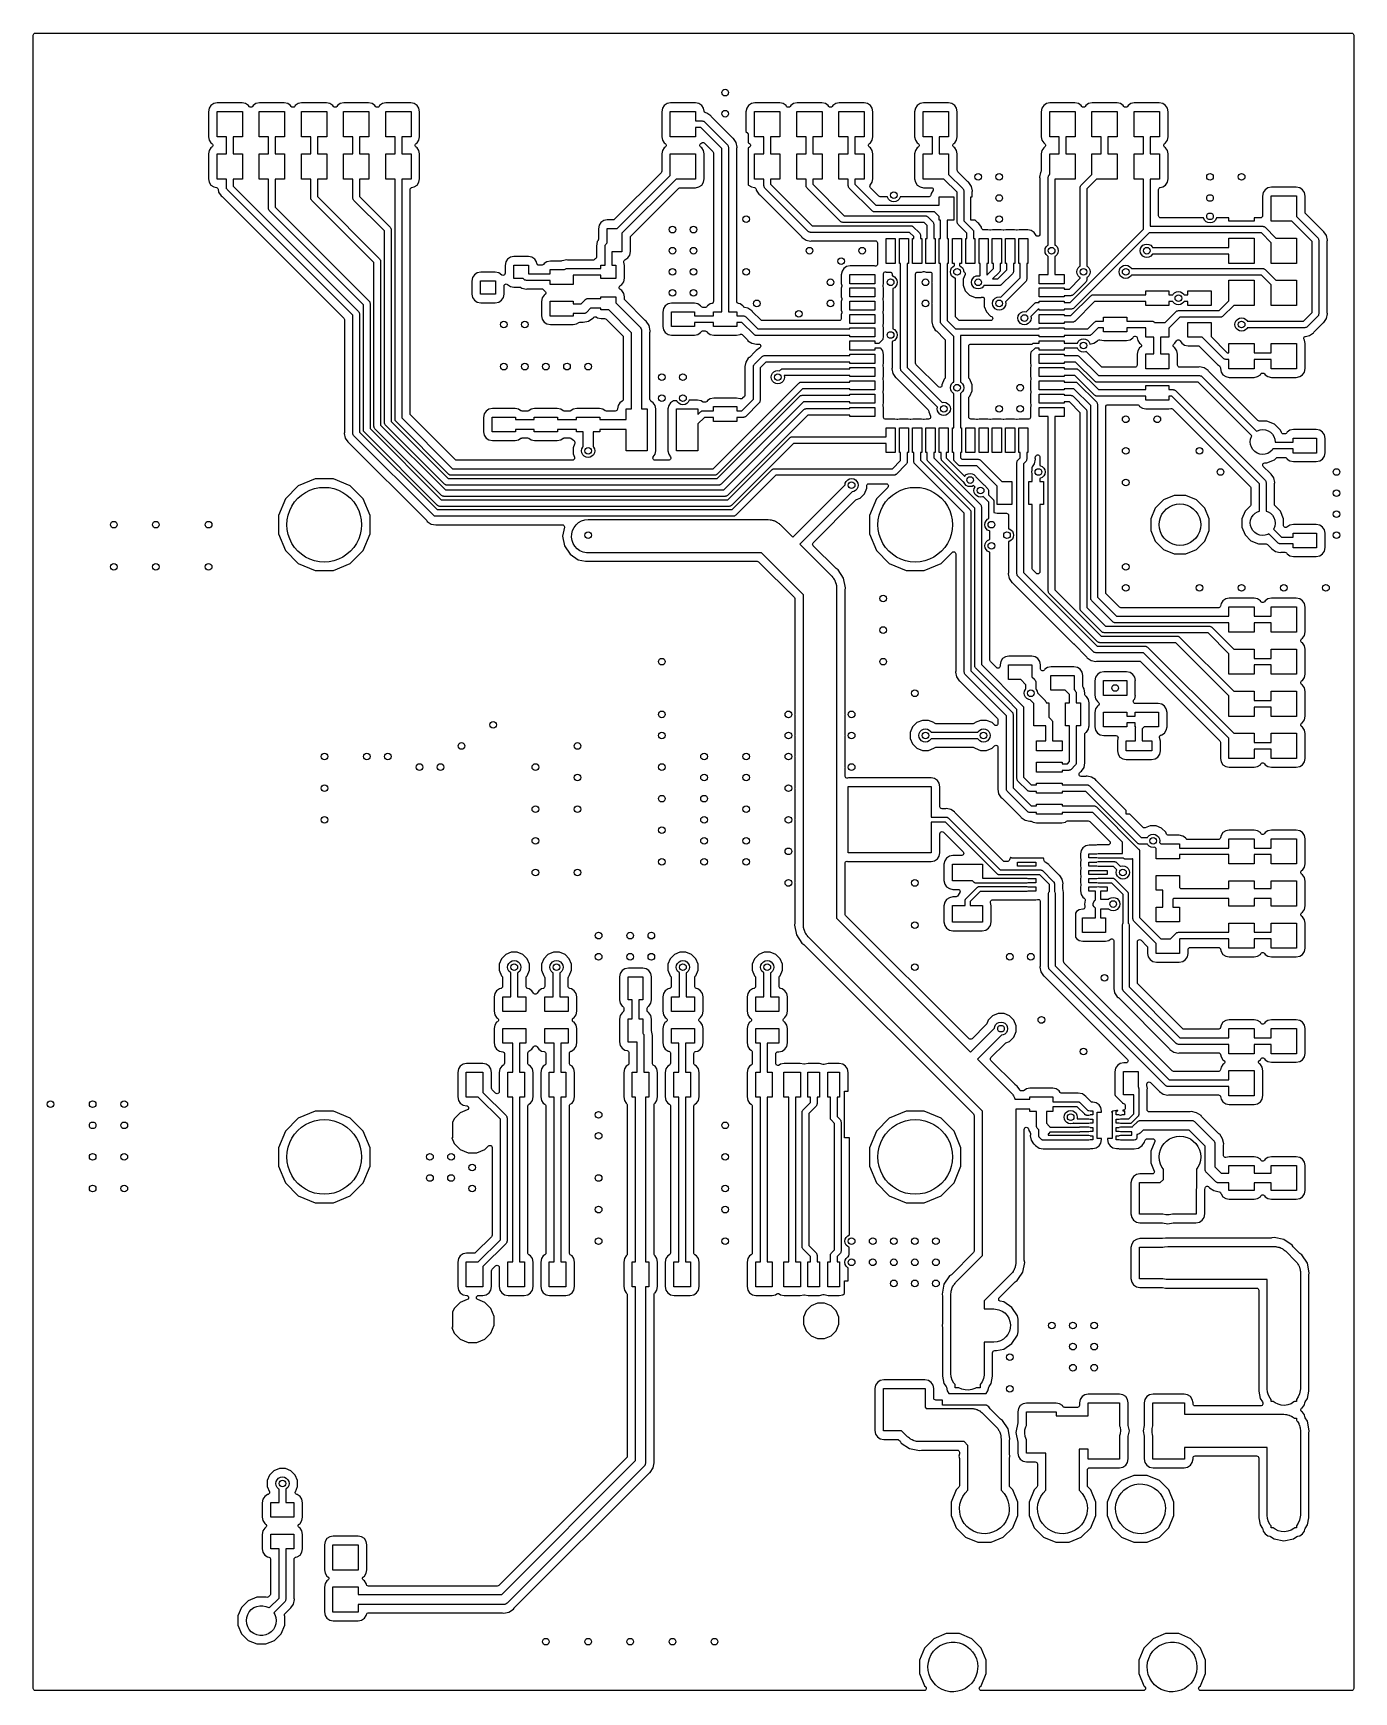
# Model space of a CAD drawing. Extents: x 0.03 to 3.17, y 0.03 to 3.97.
import ezdxf

# ---------------------------------------------------------------- set-up
doc = ezdxf.new("R2010")
doc.units = 0
doc.header["$MEASUREMENT"] = 0
doc.layers.add('BLACK', color=7, linetype='CONTINUOUS')

msp = doc.modelspace()

# ---------------------------------------------------------------- linework, layer by layer
at = {"layer": 'BLACK', "linetype": 'CONTINUOUS'}
for p, q in [((0.033937, 3.96106), (0.034318, 3.96298)), ((0.033937, 0.038937), (0.033937, 3.96106)), ((0.034318, 3.96298), (0.035402, 3.9646)), ((0.035402, 3.9646), (0.037024, 3.96568)), ((0.037024, 3.96568), (0.038937, 3.96606)), ((0.038937, 3.96606), (3.16106, 3.96606)), ((3.16106, 3.96606), (3.16298, 3.96568)), ((3.16298, 3.96568), (3.1646, 3.9646)), ((3.1646, 3.9646), (3.16568, 3.96298)), ((3.16568, 3.96298), (3.16606, 3.96106)), ((3.16606, 3.96106), (3.16606, 0.038937)), ((0.45116, 3.7878), (0.44951, 3.77951)), ((0.44951, 3.77951), (0.44951, 3.72049)), ((0.455581, 3.79442), (0.45116, 3.7878)), ((0.462196, 3.79884), (0.455581, 3.79442)), ((0.470492, 3.80049), (0.462196, 3.79884)), ((0.47, 3.72), (0.47, 3.78)), ((0.47, 3.78), (0.53, 3.78)), ((0.529508, 3.80049), (0.470492, 3.80049)), ((0.537804, 3.79884), (0.529508, 3.80049)), ((0.53, 3.78), (0.53, 3.72)), ((0.544419, 3.79442), (0.537804, 3.79884)), ((0.545843, 3.79229), (0.544419, 3.79442)), ((0.547222, 3.79091), (0.545843, 3.79229)), ((0.549025, 3.79016), (0.547222, 3.79091)), ((0.550975, 3.79016), (0.549025, 3.79016)), ((0.552778, 3.79091), (0.550975, 3.79016)), ((0.554157, 3.79229), (0.552778, 3.79091)), ((0.555581, 3.79442), (0.554157, 3.79229)), ((0.562196, 3.79884), (0.555581, 3.79442)), ((0.570492, 3.80049), (0.562196, 3.79884)), ((0.57, 3.72), (0.57, 3.78)), ((0.57, 3.78), (0.63, 3.78)), ((0.629508, 3.80049), (0.570492, 3.80049)), ((0.637804, 3.79884), (0.629508, 3.80049)), ((0.63, 3.78), (0.63, 3.72)), ((0.644419, 3.79442), (0.637804, 3.79884)), ((0.645843, 3.79229), (0.644419, 3.79442)), ((0.647222, 3.79091), (0.645843, 3.79229)), ((0.649025, 3.79016), (0.647222, 3.79091)), ((0.650975, 3.79016), (0.649025, 3.79016)), ((0.652778, 3.79091), (0.650975, 3.79016)), ((0.654157, 3.79229), (0.652778, 3.79091)), ((0.655581, 3.79442), (0.654157, 3.79229)), ((0.662196, 3.79884), (0.655581, 3.79442)), ((0.670492, 3.80049), (0.662196, 3.79884)), ((0.67, 3.72), (0.67, 3.78)), ((0.67, 3.78), (0.73, 3.78)), ((0.729508, 3.80049), (0.670492, 3.80049)), ((0.737804, 3.79884), (0.729508, 3.80049)), ((0.73, 3.78), (0.73, 3.72)), ((0.744419, 3.79442), (0.737804, 3.79884)), ((0.745843, 3.79229), (0.744419, 3.79442)), ((0.747222, 3.79091), (0.745843, 3.79229)), ((0.749025, 3.79016), (0.747222, 3.79091)), ((0.750975, 3.79016), (0.749025, 3.79016)), ((0.752778, 3.79091), (0.750975, 3.79016)), ((0.754157, 3.79229), (0.752778, 3.79091)), ((0.755581, 3.79442), (0.754157, 3.79229)), ((0.762196, 3.79884), (0.755581, 3.79442)), ((0.770492, 3.80049), (0.762196, 3.79884)), ((0.77, 3.72), (0.77, 3.78)), ((0.77, 3.78), (0.83, 3.78)), ((0.829508, 3.80049), (0.770492, 3.80049)), ((0.837804, 3.79884), (0.829508, 3.80049)), ((0.83, 3.78), (0.83, 3.72)), ((0.844419, 3.79442), (0.837804, 3.79884)), ((0.845843, 3.79229), (0.844419, 3.79442)), ((0.847222, 3.79091), (0.845843, 3.79229)), ((0.849025, 3.79016), (0.847222, 3.79091)), ((0.850975, 3.79016), (0.849025, 3.79016)), ((0.852778, 3.79091), (0.850975, 3.79016)), ((0.854157, 3.79229), (0.852778, 3.79091)), ((0.855581, 3.79442), (0.854157, 3.79229)), ((0.862196, 3.79884), (0.855581, 3.79442)), ((0.870492, 3.80049), (0.862196, 3.79884)), ((0.87, 3.72), (0.87, 3.78)), ((0.87, 3.78), (0.93, 3.78)), ((0.929508, 3.80049), (0.870492, 3.80049)), ((0.937804, 3.79884), (0.929508, 3.80049)), ((0.93, 3.78), (0.93, 3.72)), ((0.944419, 3.79442), (0.937804, 3.79884)), ((0.94884, 3.7878), (0.944419, 3.79442)), ((0.95049, 3.77951), (0.94884, 3.7878)), ((0.95049, 3.72049), (0.95049, 3.77951)), ((1.52616, 3.7878), (1.52451, 3.77951)), ((1.52451, 3.77951), (1.52451, 3.72049)), ((1.53058, 3.79442), (1.52616, 3.7878)), ((1.5372, 3.79884), (1.53058, 3.79442)), ((1.54549, 3.80049), (1.5372, 3.79884)), ((1.545, 3.72), (1.545, 3.78)), ((1.545, 3.78), (1.605, 3.78)), ((1.60451, 3.80049), (1.54549, 3.80049)), ((1.6128, 3.79884), (1.60451, 3.80049)), ((1.605, 3.78), (1.605, 3.75787)), ((1.61942, 3.79442), (1.6128, 3.79884)), ((1.62384, 3.7878), (1.61942, 3.79442)), ((1.62526, 3.78067), (1.62384, 3.7878)), ((1.62601, 3.77887), (1.62526, 3.78067)), ((1.62738, 3.77749), (1.62601, 3.77887)), ((1.72616, 3.7878), (1.72451, 3.77951)), ((1.72451, 3.77951), (1.72451, 3.73245)), ((1.73058, 3.79442), (1.72616, 3.7878)), ((1.7372, 3.79884), (1.73058, 3.79442)), ((1.74549, 3.80049), (1.7372, 3.79884)), ((1.745, 3.72), (1.745, 3.78)), ((1.745, 3.78), (1.805, 3.78)), ((1.80451, 3.80049), (1.74549, 3.80049)), ((1.8128, 3.79884), (1.80451, 3.80049)), ((1.805, 3.78), (1.805, 3.72)), ((1.81942, 3.79442), (1.8128, 3.79884)), ((1.82084, 3.79229), (1.81942, 3.79442)), ((1.82222, 3.79091), (1.82084, 3.79229)), ((1.82402, 3.79016), (1.82222, 3.79091)), ((1.82598, 3.79016), (1.82402, 3.79016)), ((1.82778, 3.79091), (1.82598, 3.79016)), ((1.82916, 3.79229), (1.82778, 3.79091)), ((1.83058, 3.79442), (1.82916, 3.79229)), ((1.8372, 3.79884), (1.83058, 3.79442)), ((1.84549, 3.80049), (1.8372, 3.79884)), ((1.845, 3.72), (1.845, 3.78)), ((1.845, 3.78), (1.905, 3.78)), ((1.90451, 3.80049), (1.84549, 3.80049)), ((1.9128, 3.79884), (1.90451, 3.80049)), ((1.905, 3.78), (1.905, 3.72)), ((1.91942, 3.79442), (1.9128, 3.79884)), ((1.92084, 3.79229), (1.91942, 3.79442)), ((1.92222, 3.79091), (1.92084, 3.79229)), ((1.92402, 3.79016), (1.92222, 3.79091)), ((1.92598, 3.79016), (1.92402, 3.79016)), ((1.92778, 3.79091), (1.92598, 3.79016)), ((1.92916, 3.79229), (1.92778, 3.79091)), ((1.93058, 3.79442), (1.92916, 3.79229)), ((1.9372, 3.79884), (1.93058, 3.79442)), ((1.94549, 3.80049), (1.9372, 3.79884)), ((1.945, 3.72), (1.945, 3.78)), ((1.945, 3.78), (2.005, 3.78)), ((2.00451, 3.80049), (1.94549, 3.80049)), ((2.0128, 3.79884), (2.00451, 3.80049)), ((2.005, 3.78), (2.005, 3.72)), ((2.01942, 3.79442), (2.0128, 3.79884)), ((2.02384, 3.7878), (2.01942, 3.79442)), ((2.02549, 3.77951), (2.02384, 3.7878)), ((2.02549, 3.72049), (2.02549, 3.77951)), ((2.12616, 3.7878), (2.12451, 3.77951)), ((2.12451, 3.77951), (2.12451, 3.72049)), ((2.13058, 3.79442), (2.12616, 3.7878)), ((2.1372, 3.79884), (2.13058, 3.79442)), ((2.14549, 3.80049), (2.1372, 3.79884)), ((2.145, 3.72), (2.145, 3.78)), ((2.145, 3.78), (2.205, 3.78)), ((2.20451, 3.80049), (2.14549, 3.80049)), ((2.2128, 3.79884), (2.20451, 3.80049)), ((2.205, 3.78), (2.205, 3.72)), ((2.21942, 3.79442), (2.2128, 3.79884)), ((2.22384, 3.7878), (2.21942, 3.79442)), ((2.22549, 3.77951), (2.22384, 3.7878)), ((2.22549, 3.72049), (2.22549, 3.77951)), ((2.42616, 3.7878), (2.42451, 3.77951)), ((2.42451, 3.77951), (2.42451, 3.72049)), ((2.43058, 3.79442), (2.42616, 3.7878)), ((2.4372, 3.79884), (2.43058, 3.79442)), ((2.44549, 3.80049), (2.4372, 3.79884)), ((2.445, 3.72), (2.445, 3.78)), ((2.445, 3.78), (2.505, 3.78)), ((2.50451, 3.80049), (2.44549, 3.80049)), ((2.5128, 3.79884), (2.50451, 3.80049)), ((2.505, 3.78), (2.505, 3.72)), ((2.51942, 3.79442), (2.5128, 3.79884)), ((2.52084, 3.79229), (2.51942, 3.79442)), ((2.52222, 3.79091), (2.52084, 3.79229)), ((2.52402, 3.79016), (2.52222, 3.79091)), ((2.52598, 3.79016), (2.52402, 3.79016)), ((2.52778, 3.79091), (2.52598, 3.79016)), ((2.52916, 3.79229), (2.52778, 3.79091)), ((2.53058, 3.79442), (2.52916, 3.79229)), ((2.5372, 3.79884), (2.53058, 3.79442)), ((2.54549, 3.80049), (2.5372, 3.79884)), ((2.545, 3.72), (2.545, 3.78)), ((2.545, 3.78), (2.605, 3.78)), ((2.60451, 3.80049), (2.54549, 3.80049)), ((2.6128, 3.79884), (2.60451, 3.80049)), ((2.605, 3.78), (2.605, 3.72)), ((2.61942, 3.79442), (2.6128, 3.79884)), ((2.62084, 3.79229), (2.61942, 3.79442)), ((2.62222, 3.79091), (2.62084, 3.79229)), ((2.62402, 3.79016), (2.62222, 3.79091)), ((2.62598, 3.79016), (2.62402, 3.79016)), ((2.62778, 3.79091), (2.62598, 3.79016)), ((2.62916, 3.79229), (2.62778, 3.79091)), ((2.63058, 3.79442), (2.62916, 3.79229)), ((2.6372, 3.79884), (2.63058, 3.79442)), ((2.64549, 3.80049), (2.6372, 3.79884)), ((2.645, 3.72), (2.645, 3.78)), ((2.645, 3.78), (2.705, 3.78)), ((2.70451, 3.80049), (2.64549, 3.80049)), ((2.7128, 3.79884), (2.70451, 3.80049)), ((2.705, 3.78), (2.705, 3.72)), ((2.71942, 3.79442), (2.7128, 3.79884)), ((2.72384, 3.7878), (2.71942, 3.79442)), ((2.72549, 3.77951), (2.72384, 3.7878)), ((2.72549, 3.72049), (2.72549, 3.77951)), ((1.605, 3.75787), (1.62076, 3.75787)), ((1.61749, 3.74213), (1.605, 3.74213)), ((1.605, 3.74213), (1.605, 3.72)), ((1.66713, 3.69249), (1.61749, 3.74213)), ((1.62076, 3.75787), (1.62204, 3.75758)), ((1.62204, 3.75758), (1.62335, 3.75743)), ((1.62335, 3.75743), (1.62373, 3.75719)), ((1.62373, 3.75719), (1.62418, 3.75709)), ((1.62418, 3.75709), (1.6252, 3.75627)), ((1.6252, 3.75627), (1.62632, 3.75557)), ((1.62632, 3.75557), (1.68058, 3.70131)), ((1.62919, 3.77674), (1.62738, 3.77749)), ((1.63162, 3.77626), (1.62919, 3.77674)), ((1.64084, 3.7701), (1.63162, 3.77626)), ((1.64213, 3.76818), (1.64084, 3.7701)), ((1.64275, 3.76742), (1.64213, 3.76818)), ((1.69242, 3.71775), (1.64275, 3.76742)), ((0.44951, 3.72049), (0.45116, 3.7122)), ((0.45116, 3.7122), (0.455581, 3.70558)), ((0.455581, 3.70558), (0.457711, 3.70416)), ((0.457711, 3.70416), (0.459091, 3.70278)), ((0.459091, 3.70278), (0.459837, 3.70098)), ((0.459837, 3.69902), (0.459091, 3.69722)), ((0.459837, 3.70098), (0.459837, 3.69902)), ((0.492126, 3.72), (0.47, 3.72)), ((0.492126, 3.68), (0.492126, 3.72)), ((0.53, 3.72), (0.507874, 3.72)), ((0.507874, 3.72), (0.507874, 3.68)), ((0.592126, 3.72), (0.57, 3.72)), ((0.592126, 3.68), (0.592126, 3.72)), ((0.63, 3.72), (0.607874, 3.72)), ((0.607874, 3.72), (0.607874, 3.68)), ((0.692126, 3.72), (0.67, 3.72)), ((0.692126, 3.68), (0.692126, 3.72)), ((0.73, 3.72), (0.707874, 3.72)), ((0.707874, 3.72), (0.707874, 3.68)), ((0.792126, 3.72), (0.77, 3.72)), ((0.792126, 3.68), (0.792126, 3.72)), ((0.83, 3.72), (0.807874, 3.72)), ((0.807874, 3.72), (0.807874, 3.68)), ((0.892126, 3.72), (0.87, 3.72)), ((0.892126, 3.68), (0.892126, 3.72)), ((0.93, 3.72), (0.907874, 3.72)), ((0.907874, 3.72), (0.907874, 3.68)), ((0.940163, 3.70098), (0.940909, 3.70278)), ((0.940163, 3.69902), (0.940163, 3.70098)), ((0.940909, 3.69722), (0.940163, 3.69902)), ((0.940909, 3.70278), (0.942289, 3.70416)), ((0.942289, 3.70416), (0.944419, 3.70558)), ((0.944419, 3.70558), (0.94884, 3.7122)), ((0.94884, 3.7122), (0.95049, 3.72049)), ((1.52451, 3.72049), (1.52616, 3.7122)), ((1.52616, 3.7122), (1.53058, 3.70558)), ((1.53058, 3.70558), (1.53271, 3.70416)), ((1.53271, 3.70416), (1.53409, 3.70278)), ((1.53409, 3.70278), (1.53484, 3.70098)), ((1.53484, 3.69902), (1.53409, 3.69722)), ((1.53484, 3.70098), (1.53484, 3.69902)), ((1.605, 3.72), (1.545, 3.72)), ((1.61516, 3.70098), (1.61591, 3.70278)), ((1.61516, 3.69902), (1.61516, 3.70098)), ((1.61591, 3.69722), (1.61516, 3.69902)), ((1.61591, 3.70278), (1.61729, 3.70416)), ((1.61729, 3.70416), (1.6198, 3.70584)), ((1.6198, 3.70584), (1.6216, 3.70658)), ((1.6216, 3.70658), (1.62355, 3.70658)), ((1.62355, 3.70658), (1.62536, 3.70584)), ((1.62536, 3.70584), (1.62611, 3.70521)), ((1.62611, 3.70521), (1.64566, 3.68567)), ((1.68058, 3.70131), (1.68128, 3.70019)), ((1.68128, 3.70019), (1.6821, 3.69916)), ((1.6821, 3.69916), (1.6822, 3.69872)), ((1.69318, 3.71713), (1.69242, 3.71775)), ((1.6951, 3.71584), (1.69318, 3.71713)), ((1.70126, 3.70662), (1.6951, 3.71584)), ((1.70342, 3.69575), (1.70126, 3.70662)), ((1.72451, 3.73245), (1.72848, 3.72848)), ((1.72848, 3.72848), (1.729, 3.72778)), ((1.729, 3.72778), (1.72914, 3.72766)), ((1.72914, 3.72766), (1.72917, 3.72755)), ((1.72917, 3.72755), (1.72932, 3.72735)), ((1.72932, 3.72735), (1.72958, 3.72616)), ((1.72958, 3.72616), (1.72992, 3.725)), ((1.72992, 3.725), (1.72992, 3.70657)), ((1.72992, 3.70657), (1.73058, 3.70558)), ((1.73058, 3.70558), (1.73271, 3.70416)), ((1.73271, 3.70416), (1.73409, 3.70278)), ((1.73409, 3.70278), (1.73484, 3.70098)), ((1.73484, 3.69902), (1.73409, 3.69722)), ((1.73484, 3.70098), (1.73484, 3.69902)), ((1.76713, 3.72), (1.745, 3.72)), ((1.76713, 3.68), (1.76713, 3.72)), ((1.805, 3.72), (1.78287, 3.72)), ((1.78287, 3.72), (1.78287, 3.68)), ((1.86713, 3.72), (1.845, 3.72)), ((1.86713, 3.68), (1.86713, 3.72)), ((1.905, 3.72), (1.88287, 3.72)), ((1.88287, 3.72), (1.88287, 3.68)), ((1.96713, 3.72), (1.945, 3.72)), ((1.96713, 3.68), (1.96713, 3.72)), ((2.005, 3.72), (1.98287, 3.72)), ((1.98287, 3.72), (1.98287, 3.68)), ((2.01516, 3.70098), (2.01591, 3.70278)), ((2.01516, 3.69902), (2.01516, 3.70098)), ((2.01591, 3.69722), (2.01516, 3.69902)), ((2.01591, 3.70278), (2.01729, 3.70416)), ((2.01729, 3.70416), (2.01942, 3.70558)), ((2.01942, 3.70558), (2.02384, 3.7122)), ((2.02384, 3.7122), (2.02549, 3.72049)), ((2.12451, 3.72049), (2.12616, 3.7122)), ((2.12616, 3.7122), (2.13058, 3.70558)), ((2.13058, 3.70558), (2.13271, 3.70416)), ((2.13271, 3.70416), (2.13409, 3.70278)), ((2.13409, 3.70278), (2.13484, 3.70098)), ((2.13484, 3.69902), (2.13409, 3.69722)), ((2.13484, 3.70098), (2.13484, 3.69902)), ((2.16713, 3.72), (2.145, 3.72)), ((2.16713, 3.68), (2.16713, 3.72)), ((2.205, 3.72), (2.18287, 3.72)), ((2.18287, 3.72), (2.18287, 3.68)), ((2.21516, 3.70098), (2.21591, 3.70278)), ((2.21516, 3.69902), (2.21516, 3.70098)), ((2.21591, 3.69722), (2.21516, 3.69902)), ((2.21591, 3.70278), (2.21729, 3.70416)), ((2.21729, 3.70416), (2.21942, 3.70558)), ((2.21942, 3.70558), (2.22384, 3.7122)), ((2.22384, 3.7122), (2.22549, 3.72049)), ((2.42451, 3.72049), (2.42616, 3.7122)), ((2.42616, 3.7122), (2.43058, 3.70558)), ((2.43058, 3.70558), (2.43271, 3.70416)), ((2.43271, 3.70416), (2.43409, 3.70278)), ((2.43409, 3.70278), (2.43484, 3.70098)), ((2.43484, 3.69902), (2.43409, 3.69722)), ((2.43484, 3.70098), (2.43484, 3.69902)), ((2.46713, 3.72), (2.445, 3.72)), ((2.46713, 3.68), (2.46713, 3.72)), ((2.505, 3.72), (2.48287, 3.72)), ((2.48287, 3.72), (2.48287, 3.68)), ((2.56713, 3.72), (2.545, 3.72)), ((2.56713, 3.68), (2.56713, 3.72)), ((2.605, 3.72), (2.58287, 3.72)), ((2.58287, 3.72), (2.58287, 3.68)), ((2.66713, 3.72), (2.645, 3.72)), ((2.66713, 3.68), (2.66713, 3.72)), ((2.705, 3.72), (2.68287, 3.72)), ((2.68287, 3.72), (2.68287, 3.68)), ((2.71516, 3.70098), (2.71591, 3.70278)), ((2.71516, 3.69902), (2.71516, 3.70098)), ((2.71591, 3.69722), (2.71516, 3.69902)), ((2.71591, 3.70278), (2.71729, 3.70416)), ((2.71729, 3.70416), (2.71942, 3.70558)), ((2.71942, 3.70558), (2.72384, 3.7122)), ((2.72384, 3.7122), (2.72549, 3.72049)), ((0.45116, 3.6878), (0.44951, 3.67951)), ((0.44951, 3.67951), (0.44951, 3.62049)), ((0.455581, 3.69442), (0.45116, 3.6878)), ((0.457711, 3.69584), (0.455581, 3.69442)), ((0.459091, 3.69722), (0.457711, 3.69584)), ((0.47, 3.62), (0.47, 3.68)), ((0.47, 3.68), (0.492126, 3.68)), ((0.507874, 3.68), (0.53, 3.68)), ((0.53, 3.68), (0.53, 3.62)), ((0.57, 3.62), (0.57, 3.68)), ((0.57, 3.68), (0.592126, 3.68)), ((0.607874, 3.68), (0.63, 3.68)), ((0.63, 3.68), (0.63, 3.62)), ((0.67, 3.62), (0.67, 3.68)), ((0.67, 3.68), (0.692126, 3.68)), ((0.707874, 3.68), (0.73, 3.68)), ((0.73, 3.68), (0.73, 3.62)), ((0.77, 3.62), (0.77, 3.68)), ((0.77, 3.68), (0.792126, 3.68)), ((0.807874, 3.68), (0.83, 3.68)), ((0.83, 3.68), (0.83, 3.62)), ((0.87, 3.62), (0.87, 3.68)), ((0.87, 3.68), (0.892126, 3.68)), ((0.907874, 3.68), (0.93, 3.68)), ((0.93, 3.68), (0.93, 3.62)), ((0.942289, 3.69584), (0.940909, 3.69722)), ((0.944419, 3.69442), (0.942289, 3.69584)), ((0.94884, 3.6878), (0.944419, 3.69442)), ((0.95049, 3.67951), (0.94884, 3.6878)), ((0.95049, 3.62049), (0.95049, 3.67951)), ((1.52616, 3.6878), (1.52451, 3.67951)), ((1.52451, 3.67951), (1.52451, 3.6385)), ((1.53058, 3.69442), (1.52616, 3.6878)), ((1.53271, 3.69584), (1.53058, 3.69442)), ((1.53409, 3.69722), (1.53271, 3.69584)), ((1.545, 3.62864), (1.545, 3.68)), ((1.545, 3.68), (1.605, 3.68)), ((1.605, 3.68), (1.605, 3.62)), ((1.61729, 3.69584), (1.61591, 3.69722)), ((1.61942, 3.69442), (1.61729, 3.69584)), ((1.62384, 3.6878), (1.61942, 3.69442)), ((1.62549, 3.67951), (1.62384, 3.6878)), ((1.62549, 3.62049), (1.62549, 3.67951)), ((1.64566, 3.68567), (1.64675, 3.68404)), ((1.64675, 3.68404), (1.64713, 3.68213)), ((1.64713, 3.68213), (1.64713, 3.32942)), ((1.66713, 3.305), (1.66713, 3.69249)), ((1.6822, 3.69872), (1.68244, 3.69834)), ((1.68244, 3.69834), (1.68258, 3.69703)), ((1.68258, 3.69703), (1.68287, 3.69575)), ((1.68287, 3.69575), (1.68287, 3.305)), ((1.70287, 3.69251), (1.70297, 3.69349)), ((1.70287, 3.32942), (1.70287, 3.69251)), ((1.70297, 3.69349), (1.70342, 3.69575)), ((1.73058, 3.69442), (1.72992, 3.69343)), ((1.72992, 3.69343), (1.72992, 3.60657)), ((1.73271, 3.69584), (1.73058, 3.69442)), ((1.73409, 3.69722), (1.73271, 3.69584)), ((1.745, 3.62), (1.745, 3.68)), ((1.745, 3.68), (1.76713, 3.68)), ((1.78287, 3.68), (1.805, 3.68)), ((1.805, 3.68), (1.805, 3.62)), ((1.845, 3.62), (1.845, 3.68)), ((1.845, 3.68), (1.86713, 3.68)), ((1.88287, 3.68), (1.905, 3.68)), ((1.905, 3.68), (1.905, 3.62)), ((1.945, 3.62), (1.945, 3.68)), ((1.945, 3.68), (1.96713, 3.68)), ((1.98287, 3.68), (2.005, 3.68)), ((2.005, 3.68), (2.005, 3.62)), ((2.01729, 3.69584), (2.01591, 3.69722)), ((2.01942, 3.69442), (2.01729, 3.69584)), ((2.02384, 3.6878), (2.01942, 3.69442)), ((2.02549, 3.67951), (2.02384, 3.6878)), ((2.02549, 3.62049), (2.02549, 3.67951)), ((2.12616, 3.6878), (2.12451, 3.67951)), ((2.12451, 3.67951), (2.12451, 3.62049)), ((2.13058, 3.69442), (2.12616, 3.6878)), ((2.13271, 3.69584), (2.13058, 3.69442)), ((2.13409, 3.69722), (2.13271, 3.69584)), ((2.145, 3.62), (2.145, 3.68)), ((2.145, 3.68), (2.16713, 3.68)), ((2.18287, 3.68), (2.205, 3.68)), ((2.205, 3.68), (2.205, 3.63114)), ((2.21729, 3.69584), (2.21591, 3.69722)), ((2.21942, 3.69442), (2.21729, 3.69584)), ((2.22384, 3.6878), (2.21942, 3.69442)), ((2.22549, 3.67951), (2.22384, 3.6878)), ((2.22549, 3.641), (2.22549, 3.67951)), ((2.42616, 3.6878), (2.42451, 3.67951)), ((2.42451, 3.67951), (2.42451, 3.63883)), ((2.43058, 3.69442), (2.42616, 3.6878)), ((2.43271, 3.69584), (2.43058, 3.69442)), ((2.43409, 3.69722), (2.43271, 3.69584)), ((2.445, 3.63114), (2.445, 3.68)), ((2.445, 3.68), (2.46713, 3.68)), ((2.48287, 3.68), (2.505, 3.68)), ((2.505, 3.68), (2.505, 3.62)), ((2.545, 3.63114), (2.545, 3.68)), ((2.545, 3.68), (2.56713, 3.68)), ((2.58287, 3.68), (2.605, 3.68)), ((2.605, 3.68), (2.605, 3.62)), ((2.645, 3.62), (2.645, 3.68)), ((2.645, 3.68), (2.66713, 3.68)), ((2.68287, 3.68), (2.705, 3.68)), ((2.705, 3.68), (2.705, 3.62)), ((2.71729, 3.69584), (2.71591, 3.69722)), ((2.71942, 3.69442), (2.71729, 3.69584)), ((2.72384, 3.6878), (2.71942, 3.69442)), ((2.72549, 3.67951), (2.72384, 3.6878)), ((2.72549, 3.62049), (2.72549, 3.67951)), ((0.44951, 3.62049), (0.45116, 3.6122)), ((0.94884, 3.6122), (0.95049, 3.62049)), ((1.52305, 3.63497), (1.41253, 3.52445)), ((1.41886, 3.5025), (1.545, 3.62864)), ((1.52413, 3.63659), (1.52305, 3.63497)), ((1.52451, 3.6385), (1.52413, 3.63659)), ((1.62384, 3.6122), (1.62549, 3.62049)), ((2.02384, 3.6122), (2.02549, 3.62049)), ((2.12451, 3.62049), (2.12616, 3.6122)), ((2.205, 3.63114), (2.23883, 3.59731)), ((2.22587, 3.63909), (2.22549, 3.641)), ((2.22695, 3.63747), (2.22587, 3.63909)), ((2.25067, 3.61375), (2.22695, 3.63747)), ((2.42315, 3.63529), (2.42099, 3.62441)), ((2.42099, 3.62441), (2.42144, 3.62215)), ((2.42144, 3.62215), (2.42154, 3.62117)), ((2.42154, 3.62117), (2.42154, 3.48917)), ((2.42367, 3.63606), (2.42315, 3.63529)), ((2.42413, 3.63692), (2.42367, 3.63606)), ((2.42451, 3.63883), (2.42413, 3.63692)), ((2.44154, 3.62442), (2.44183, 3.62571)), ((2.44154, 3.46344), (2.44154, 3.62442)), ((2.44183, 3.62571), (2.44198, 3.62701)), ((2.44198, 3.62701), (2.44222, 3.6274)), ((2.44222, 3.6274), (2.44232, 3.62784)), ((2.44232, 3.62784), (2.44314, 3.62886)), ((2.44314, 3.62886), (2.44384, 3.62998)), ((2.44384, 3.62998), (2.445, 3.63114)), ((2.51943, 3.60557), (2.545, 3.63114)), ((2.72384, 3.6122), (2.72549, 3.62049)), ((0.45116, 3.6122), (0.455581, 3.60558)), ((0.455581, 3.60558), (0.462196, 3.60116)), ((0.462196, 3.60116), (0.468449, 3.59992)), ((0.468449, 3.59992), (0.470252, 3.59917)), ((0.492126, 3.62), (0.47, 3.62)), ((0.470252, 3.59917), (0.471631, 3.59779)), ((0.471631, 3.59779), (0.472378, 3.59599)), ((0.472378, 3.59599), (0.473743, 3.58912)), ((0.473743, 3.58912), (0.479904, 3.5799)), ((0.492126, 3.6), (0.492126, 3.62)), ((0.492418, 3.59872), (0.492126, 3.6)), ((0.492564, 3.59741), (0.492418, 3.59872)), ((0.492804, 3.59703), (0.492564, 3.59741)), ((0.492905, 3.59659), (0.492804, 3.59703)), ((0.493724, 3.59556), (0.492905, 3.59659)), ((0.494423, 3.59444), (0.493724, 3.59556)), ((0.792126, 3.29674), (0.494423, 3.59444)), ((0.53, 3.62), (0.507874, 3.62)), ((0.507874, 3.62), (0.507874, 3.60326)), ((0.507874, 3.60326), (0.805577, 3.30556)), ((0.592126, 3.62), (0.57, 3.62)), ((0.592126, 3.55), (0.592126, 3.62)), ((0.63, 3.62), (0.607874, 3.62)), ((0.607874, 3.62), (0.607874, 3.55326)), ((0.692126, 3.62), (0.67, 3.62)), ((0.692126, 3.575), (0.692126, 3.62)), ((0.73, 3.62), (0.707874, 3.62)), ((0.707874, 3.62), (0.707874, 3.57826)), ((0.792126, 3.62), (0.77, 3.62)), ((0.792126, 3.575), (0.792126, 3.62)), ((0.83, 3.62), (0.807874, 3.62)), ((0.807874, 3.62), (0.807874, 3.57826)), ((0.892126, 3.62), (0.87, 3.62)), ((0.892126, 3.05), (0.892126, 3.62)), ((0.93, 3.62), (0.907874, 3.62)), ((0.907874, 3.62), (0.907874, 3.05326)), ((0.927874, 3.59508), (0.928255, 3.597)), ((0.927874, 3.06362), (0.927874, 3.59508)), ((0.928255, 3.597), (0.929338, 3.59862)), ((0.929338, 3.59862), (0.930961, 3.5997)), ((0.930961, 3.5997), (0.931899, 3.59999)), ((0.931899, 3.59999), (0.937804, 3.60116)), ((0.937804, 3.60116), (0.944419, 3.60558)), ((0.944419, 3.60558), (0.94884, 3.6122)), ((1.55864, 3.62), (1.43, 3.49136)), ((1.45195, 3.48503), (1.56497, 3.59805)), ((1.605, 3.62), (1.55864, 3.62)), ((1.56497, 3.59805), (1.56659, 3.59913)), ((1.56659, 3.59913), (1.5685, 3.59951)), ((1.5685, 3.59951), (1.60451, 3.59951)), ((1.60451, 3.59951), (1.6128, 3.60116)), ((1.6128, 3.60116), (1.61942, 3.60558)), ((1.61942, 3.60558), (1.62384, 3.6122)), ((1.72992, 3.60657), (1.73058, 3.60558)), ((1.73058, 3.60558), (1.7372, 3.60116)), ((1.7372, 3.60116), (1.74433, 3.59974)), ((1.74433, 3.59974), (1.74613, 3.59899)), ((1.76713, 3.62), (1.745, 3.62)), ((1.74613, 3.59899), (1.74751, 3.59762)), ((1.74751, 3.59762), (1.74826, 3.59581)), ((1.74826, 3.59581), (1.74874, 3.59338)), ((1.74874, 3.59338), (1.7549, 3.58416)), ((1.7549, 3.58416), (1.75682, 3.58287)), ((1.75682, 3.58287), (1.75758, 3.58225)), ((1.75758, 3.58225), (1.85588, 3.48396)), ((1.76713, 3.60425), (1.76713, 3.62)), ((1.76742, 3.60297), (1.76713, 3.60425)), ((1.76756, 3.60166), (1.76742, 3.60297)), ((1.7678, 3.60128), (1.76756, 3.60166)), ((1.7679, 3.60084), (1.7678, 3.60128)), ((1.76872, 3.59981), (1.7679, 3.60084)), ((1.76942, 3.59869), (1.76872, 3.59981)), ((1.87231, 3.49581), (1.76942, 3.59869)), ((1.805, 3.62), (1.78287, 3.62)), ((1.78287, 3.62), (1.78287, 3.60751)), ((1.78287, 3.60751), (1.88114, 3.50925)), ((1.86713, 3.62), (1.845, 3.62)), ((1.86713, 3.60425), (1.86713, 3.62)), ((1.86742, 3.60297), (1.86713, 3.60425)), ((1.86756, 3.60166), (1.86742, 3.60297)), ((1.8678, 3.60128), (1.86756, 3.60166)), ((1.8679, 3.60084), (1.8678, 3.60128)), ((1.86872, 3.59981), (1.8679, 3.60084)), ((1.86942, 3.59869), (1.86872, 3.59981)), ((1.94868, 3.51943), (1.86942, 3.59869)), ((1.905, 3.62), (1.88287, 3.62)), ((1.88287, 3.62), (1.88287, 3.60751)), ((1.88287, 3.60751), (1.95751, 3.53287)), ((1.96713, 3.62), (1.945, 3.62)), ((1.96713, 3.60425), (1.96713, 3.62)), ((1.96742, 3.60297), (1.96713, 3.60425)), ((1.96756, 3.60166), (1.96742, 3.60297)), ((1.9678, 3.60128), (1.96756, 3.60166)), ((1.9679, 3.60084), (1.9678, 3.60128)), ((1.96872, 3.59981), (1.9679, 3.60084)), ((1.96942, 3.59869), (1.96872, 3.59981)), ((2.02368, 3.54443), (1.96942, 3.59869)), ((2.005, 3.62), (1.98287, 3.62)), ((1.98287, 3.62), (1.98287, 3.60751)), ((1.98287, 3.60751), (2.03251, 3.55787)), ((2.01832, 3.60242), (2.0187, 3.60433)), ((2.0187, 3.60051), (2.01832, 3.60242)), ((2.0187, 3.60433), (2.01916, 3.6052)), ((2.01979, 3.59889), (2.0187, 3.60051)), ((2.01916, 3.6052), (2.02384, 3.6122)), ((2.03933, 3.57934), (2.01979, 3.59889)), ((2.12616, 3.6122), (2.13058, 3.60558)), ((2.13058, 3.60558), (2.1372, 3.60116)), ((2.1372, 3.60116), (2.14549, 3.59951)), ((2.19386, 3.62), (2.145, 3.62)), ((2.14549, 3.59951), (2.1638, 3.59951)), ((2.16298, 3.5819), (2.16224, 3.5801)), ((2.16366, 3.5853), (2.16298, 3.5819)), ((2.16796, 3.59173), (2.16366, 3.5853)), ((2.1638, 3.59951), (2.16571, 3.59913)), ((2.16571, 3.59913), (2.16733, 3.59805)), ((2.16733, 3.59805), (2.16842, 3.59642)), ((2.16842, 3.5926), (2.16796, 3.59173)), ((2.16842, 3.59642), (2.1688, 3.59451)), ((2.1688, 3.59451), (2.16842, 3.5926)), ((2.22537, 3.58849), (2.19386, 3.62)), ((2.22537, 3.51793), (2.22537, 3.58849)), ((2.23883, 3.59731), (2.23952, 3.5962)), ((2.23952, 3.5962), (2.24034, 3.59517)), ((2.24034, 3.59517), (2.24044, 3.59473)), ((2.24044, 3.59473), (2.24068, 3.59434)), ((2.24068, 3.59434), (2.24083, 3.59303)), ((2.24083, 3.59303), (2.24112, 3.59175)), ((2.24112, 3.59175), (2.24112, 3.52119)), ((2.25143, 3.61313), (2.25067, 3.61375)), ((2.25334, 3.61185), (2.25143, 3.61313)), ((2.2595, 3.60263), (2.25334, 3.61185)), ((2.26167, 3.59175), (2.2595, 3.60263)), ((2.26112, 3.58851), (2.26122, 3.58949)), ((2.26112, 3.5775), (2.26112, 3.58851)), ((2.26122, 3.58949), (2.26167, 3.59175)), ((2.505, 3.62), (2.45728, 3.62)), ((2.45728, 3.62), (2.45728, 3.46344)), ((2.51713, 3.60001), (2.51742, 3.6013)), ((2.51713, 3.41344), (2.51713, 3.60001)), ((2.51742, 3.6013), (2.51757, 3.6026)), ((2.51757, 3.6026), (2.51781, 3.60299)), ((2.51781, 3.60299), (2.51791, 3.60343)), ((2.51791, 3.60343), (2.51873, 3.60445)), ((2.51873, 3.60445), (2.51943, 3.60557)), ((2.55614, 3.62), (2.53287, 3.59674)), ((2.53287, 3.59674), (2.53287, 3.41344)), ((2.605, 3.62), (2.55614, 3.62)), ((2.66713, 3.62), (2.645, 3.62)), ((2.66713, 3.50115), (2.66713, 3.62)), ((2.705, 3.62), (2.68287, 3.62)), ((2.68287, 3.62), (2.68287, 3.50787)), ((2.70287, 3.59508), (2.70325, 3.597)), ((2.70287, 3.53287), (2.70287, 3.59508)), ((2.70325, 3.597), (2.70434, 3.59862)), ((2.70434, 3.59862), (2.70596, 3.5997)), ((2.70596, 3.5997), (2.7069, 3.59999)), ((2.7069, 3.59999), (2.7128, 3.60116)), ((2.7128, 3.60116), (2.71942, 3.60558)), ((2.71942, 3.60558), (2.72384, 3.6122)), ((2.95116, 3.5878), (2.94951, 3.57951)), ((2.95558, 3.59442), (2.95116, 3.5878)), ((2.9622, 3.59884), (2.95558, 3.59442)), ((2.97049, 3.60049), (2.9622, 3.59884)), ((3.02951, 3.60049), (2.97049, 3.60049)), ((3.0378, 3.59884), (3.02951, 3.60049)), ((3.04442, 3.59442), (3.0378, 3.59884)), ((3.04884, 3.5878), (3.04442, 3.59442)), ((3.05049, 3.57951), (3.04884, 3.5878)), ((0.479904, 3.5799), (0.481822, 3.57862)), ((0.481822, 3.57862), (0.48258, 3.578)), ((0.48258, 3.578), (0.770662, 3.28992)), ((0.592418, 3.54872), (0.592126, 3.55)), ((0.592564, 3.54741), (0.592418, 3.54872)), ((0.592804, 3.54703), (0.592564, 3.54741)), ((0.592905, 3.54659), (0.592804, 3.54703)), ((0.593724, 3.54556), (0.592905, 3.54659)), ((0.594423, 3.54444), (0.593724, 3.54556)), ((0.817126, 3.32174), (0.594423, 3.54444)), ((0.607874, 3.55326), (0.830577, 3.33056)), ((0.692418, 3.57372), (0.692126, 3.575)), ((0.692564, 3.57241), (0.692418, 3.57372)), ((0.692804, 3.57203), (0.692564, 3.57241)), ((0.692905, 3.57159), (0.692804, 3.57203)), ((0.693724, 3.57056), (0.692905, 3.57159)), ((0.694423, 3.56944), (0.693724, 3.57056)), ((0.842126, 3.42174), (0.694423, 3.56944)), ((0.707874, 3.57826), (0.855577, 3.43056)), ((0.792418, 3.57372), (0.792126, 3.575)), ((0.792564, 3.57241), (0.792418, 3.57372)), ((0.792804, 3.57203), (0.792564, 3.57241)), ((0.792905, 3.57159), (0.792804, 3.57203)), ((0.793724, 3.57056), (0.792905, 3.57159)), ((0.794423, 3.56944), (0.793724, 3.57056)), ((0.867126, 3.49674), (0.794423, 3.56944)), ((0.807874, 3.57826), (0.880577, 3.50556)), ((2.0248, 3.54373), (2.02368, 3.54443)), ((2.02582, 3.54291), (2.0248, 3.54373)), ((2.02627, 3.54281), (2.02582, 3.54291)), ((2.02665, 3.54257), (2.02627, 3.54281)), ((2.02796, 3.54242), (2.02665, 3.54257)), ((2.02924, 3.54213), (2.02796, 3.54242)), ((2.17174, 3.54213), (2.02924, 3.54213)), ((2.03251, 3.55787), (2.1825, 3.55787)), ((2.04096, 3.57825), (2.03933, 3.57934)), ((2.04287, 3.57787), (2.04096, 3.57825)), ((2.05983, 3.57787), (2.04287, 3.57787)), ((2.06002, 3.57663), (2.05983, 3.57787)), ((2.06226, 3.57224), (2.06002, 3.57663)), ((2.06574, 3.56876), (2.06226, 3.57224)), ((2.07013, 3.56652), (2.06574, 3.56876)), ((2.075, 3.56575), (2.07013, 3.56652)), ((2.07987, 3.56652), (2.075, 3.56575)), ((2.08426, 3.56876), (2.07987, 3.56652)), ((2.08774, 3.57224), (2.08426, 3.56876)), ((2.08998, 3.57663), (2.08774, 3.57224)), ((2.09017, 3.57787), (2.08998, 3.57663)), ((2.15808, 3.57787), (2.09017, 3.57787)), ((2.15905, 3.57797), (2.15808, 3.57787)), ((2.16086, 3.57872), (2.15905, 3.57797)), ((2.16224, 3.5801), (2.16086, 3.57872)), ((2.1825, 3.53136), (2.17174, 3.54213)), ((2.1825, 3.5775), (2.2175, 3.5775)), ((2.1825, 3.55787), (2.1825, 3.5775)), ((2.2175, 3.5775), (2.2175, 3.5225)), ((2.2575, 3.5225), (2.2575, 3.5775)), ((2.2575, 3.5775), (2.26112, 3.5775)), ((2.94951, 3.57951), (2.94951, 3.53287)), ((2.97, 3.52), (2.97, 3.58)), ((2.97, 3.58), (3.03, 3.58)), ((3.03, 3.58), (3.03, 3.53114)), ((3.05049, 3.541), (3.05049, 3.57951)), ((0.880577, 3.50556), (0.881275, 3.50444)), ((0.881275, 3.50444), (0.882095, 3.50341)), ((0.882095, 3.50341), (0.882196, 3.50297)), ((0.882196, 3.50297), (0.882436, 3.50259)), ((0.882436, 3.50259), (0.882582, 3.50128)), ((1.37616, 3.5103), (1.37451, 3.50201)), ((1.38058, 3.51692), (1.37616, 3.5103)), ((1.3872, 3.52134), (1.38058, 3.51692)), ((1.39549, 3.52299), (1.3872, 3.52134)), ((1.395, 3.46864), (1.395, 3.5025)), ((1.395, 3.5025), (1.41886, 3.5025)), ((1.409, 3.52299), (1.39549, 3.52299)), ((1.41091, 3.52337), (1.409, 3.52299)), ((1.41253, 3.52445), (1.41091, 3.52337)), ((1.88114, 3.50925), (2.11576, 3.50925)), ((1.9498, 3.51873), (1.94868, 3.51943)), ((1.95082, 3.51791), (1.9498, 3.51873)), ((1.95127, 3.51781), (1.95082, 3.51791)), ((1.95165, 3.51757), (1.95127, 3.51781)), ((1.95296, 3.51742), (1.95165, 3.51757)), ((1.95424, 3.51713), (1.95296, 3.51742)), ((2.14674, 3.51713), (1.95424, 3.51713)), ((1.95751, 3.53287), (2.15001, 3.53287)), ((2.11576, 3.50925), (2.11704, 3.50896)), ((2.11704, 3.50896), (2.11835, 3.50881)), ((2.11835, 3.50881), (2.11873, 3.50857)), ((2.11873, 3.50857), (2.11918, 3.50847)), ((2.11918, 3.50847), (2.1202, 3.50765)), ((2.1202, 3.50765), (2.12132, 3.50695)), ((2.12132, 3.50695), (2.13609, 3.49217)), ((2.15413, 3.50973), (2.14674, 3.51713)), ((2.15001, 3.53287), (2.1513, 3.53258)), ((2.1513, 3.53258), (2.1526, 3.53243)), ((2.1526, 3.53243), (2.15299, 3.53219)), ((2.15299, 3.53219), (2.15343, 3.53209)), ((2.15343, 3.53209), (2.15445, 3.53127)), ((2.15413, 3.47894), (2.15413, 3.50973)), ((2.15445, 3.53127), (2.15557, 3.53057)), ((2.15557, 3.53057), (2.16759, 3.51855)), ((2.16759, 3.51855), (2.16828, 3.51744)), ((2.16828, 3.51744), (2.1691, 3.51641)), ((2.1691, 3.51641), (2.1692, 3.51597)), ((2.1692, 3.51597), (2.16944, 3.51558)), ((2.16944, 3.51558), (2.16959, 3.51427)), ((2.16959, 3.51427), (2.16988, 3.51299)), ((2.16988, 3.51299), (2.16988, 3.47894)), ((2.1825, 3.5225), (2.1825, 3.53136)), ((2.18563, 3.5225), (2.1825, 3.5225)), ((2.18563, 3.47894), (2.18563, 3.5225)), ((2.2175, 3.5225), (2.20138, 3.5225)), ((2.20138, 3.5225), (2.20138, 3.47894)), ((2.22567, 3.51665), (2.22537, 3.51793)), ((2.22581, 3.51534), (2.22567, 3.51665)), ((2.22605, 3.51496), (2.22581, 3.51534)), ((2.22615, 3.51452), (2.22605, 3.51496)), ((2.22697, 3.51349), (2.22615, 3.51452)), ((2.22767, 3.51237), (2.22697, 3.51349)), ((2.24862, 3.49142), (2.22767, 3.51237)), ((2.24112, 3.52119), (2.26207, 3.50024)), ((2.2681, 3.5225), (2.2575, 3.5225)), ((2.27392, 3.51668), (2.2681, 3.5225)), ((2.27467, 3.51606), (2.27392, 3.51668)), ((2.27659, 3.51478), (2.27467, 3.51606)), ((2.28275, 3.50556), (2.27659, 3.51478)), ((2.28317, 3.50345), (2.28275, 3.50556)), ((2.28346, 3.50251), (2.28317, 3.50345)), ((2.28454, 3.50089), (2.28346, 3.50251)), ((2.68287, 3.50787), (2.95001, 3.50787)), ((2.70325, 3.53096), (2.70287, 3.53287)), ((2.70434, 3.52934), (2.70325, 3.53096)), ((2.70596, 3.52825), (2.70434, 3.52934)), ((2.70787, 3.52787), (2.70596, 3.52825)), ((2.80983, 3.52787), (2.70787, 3.52787)), ((2.81002, 3.52663), (2.80983, 3.52787)), ((2.81226, 3.52224), (2.81002, 3.52663)), ((2.81574, 3.51876), (2.81226, 3.52224)), ((2.82013, 3.51652), (2.81574, 3.51876)), ((2.825, 3.51575), (2.82013, 3.51652)), ((2.82987, 3.51652), (2.825, 3.51575)), ((2.83426, 3.51876), (2.82987, 3.51652)), ((2.83774, 3.52224), (2.83426, 3.51876)), ((2.83998, 3.52663), (2.83774, 3.52224)), ((2.84017, 3.52787), (2.83998, 3.52663)), ((2.87, 3.52787), (2.84017, 3.52787)), ((2.87, 3.52), (2.87, 3.52787)), ((2.93, 3.52), (2.87, 3.52)), ((2.94451, 3.52787), (2.93, 3.52787)), ((2.93, 3.52787), (2.93, 3.52)), ((2.94642, 3.52825), (2.94451, 3.52787)), ((2.94805, 3.52934), (2.94642, 3.52825)), ((2.94913, 3.53096), (2.94805, 3.52934)), ((2.94951, 3.53287), (2.94913, 3.53096)), ((2.95001, 3.50787), (2.9513, 3.50758)), ((2.9513, 3.50758), (2.9526, 3.50743)), ((2.9526, 3.50743), (2.95299, 3.50719)), ((2.95299, 3.50719), (2.95343, 3.50709)), ((2.95343, 3.50709), (2.95445, 3.50627)), ((2.95445, 3.50627), (2.95557, 3.50557)), ((2.95557, 3.50557), (2.98114, 3.48)), ((3.01886, 3.52), (2.97, 3.52)), ((3.06713, 3.47174), (3.01886, 3.52)), ((3.03, 3.53114), (3.08058, 3.48056)), ((3.05087, 3.53909), (3.05049, 3.541)), ((3.05195, 3.53747), (3.05087, 3.53909)), ((3.09242, 3.497), (3.05195, 3.53747)), ((0.867126, 3.04159), (0.867126, 3.49674)), ((0.882582, 3.50128), (0.882874, 3.5)), ((0.882874, 3.5), (0.882874, 3.04485)), ((1.37187, 3.47151), (1.36971, 3.46063)), ((1.37367, 3.47419), (1.37187, 3.47151)), ((1.37413, 3.47506), (1.37367, 3.47419)), ((1.37451, 3.47697), (1.37413, 3.47506)), ((1.37451, 3.50201), (1.37451, 3.47697)), ((1.39055, 3.46193), (1.3907, 3.46323)), ((1.3907, 3.46323), (1.39094, 3.46362)), ((1.39094, 3.46362), (1.39104, 3.46406)), ((1.39104, 3.46406), (1.39186, 3.46508)), ((1.39186, 3.46508), (1.39256, 3.4662)), ((1.39256, 3.4662), (1.395, 3.46864)), ((1.43, 3.49136), (1.43, 3.4475)), ((1.45049, 3.4815), (1.45087, 3.48341)), ((1.45049, 3.44799), (1.45049, 3.4815)), ((1.45087, 3.48341), (1.45195, 3.48503)), ((1.85588, 3.48396), (1.8565, 3.4832)), ((1.8565, 3.4832), (1.85778, 3.48128)), ((1.85778, 3.48128), (1.867, 3.47512)), ((1.867, 3.47512), (1.87787, 3.47296)), ((1.87342, 3.49511), (1.87231, 3.49581)), ((1.87445, 3.49429), (1.87342, 3.49511)), ((1.87489, 3.49419), (1.87445, 3.49429)), ((1.87527, 3.49395), (1.87489, 3.49419)), ((1.87658, 3.4938), (1.87527, 3.49395)), ((1.87786, 3.4935), (1.87658, 3.4938)), ((2.11249, 3.4935), (1.87786, 3.4935)), ((1.87787, 3.47296), (1.88014, 3.47341)), ((1.88014, 3.47341), (1.88111, 3.4735)), ((1.88111, 3.4735), (2.0312, 3.4735)), ((2.0312, 3.4735), (2.03312, 3.47312)), ((2.03312, 3.47312), (2.03474, 3.47204)), ((2.03474, 3.47204), (2.03582, 3.47042)), ((2.03582, 3.47042), (2.0362, 3.4685)), ((2.0362, 3.4685), (2.0362, 3.42037)), ((2.05669, 3.41988), (2.05669, 3.47894)), ((2.05669, 3.47894), (2.07835, 3.47894)), ((2.07835, 3.47894), (2.07835, 3.41988)), ((2.08819, 3.41988), (2.08819, 3.47894)), ((2.08819, 3.47894), (2.10984, 3.47894)), ((2.10984, 3.47894), (2.10984, 3.41988)), ((2.12264, 3.48335), (2.11249, 3.4935)), ((2.11969, 3.41988), (2.11969, 3.47894)), ((2.11969, 3.47894), (2.12264, 3.47894)), ((2.12264, 3.47894), (2.12264, 3.48335)), ((2.13609, 3.49217), (2.13679, 3.49106)), ((2.13679, 3.49106), (2.13761, 3.49003)), ((2.13761, 3.49003), (2.13771, 3.48959)), ((2.13771, 3.48959), (2.13795, 3.4892)), ((2.13795, 3.4892), (2.13809, 3.4879)), ((2.13809, 3.4879), (2.13839, 3.48661)), ((2.13839, 3.48661), (2.13839, 3.47894)), ((2.13839, 3.47894), (2.14134, 3.47894)), ((2.14134, 3.47894), (2.14134, 3.41988)), ((2.15118, 3.41988), (2.15118, 3.47894)), ((2.15118, 3.47894), (2.15413, 3.47894)), ((2.16988, 3.47894), (2.17283, 3.47894)), ((2.17283, 3.47894), (2.17283, 3.41988)), ((2.18268, 3.41988), (2.18268, 3.47894)), ((2.18268, 3.47894), (2.18563, 3.47894)), ((2.20138, 3.47894), (2.20433, 3.47894)), ((2.20433, 3.47894), (2.20433, 3.41988)), ((2.21417, 3.41988), (2.21417, 3.47894)), ((2.21417, 3.47894), (2.23583, 3.47894)), ((2.23583, 3.47894), (2.23583, 3.41988)), ((2.24567, 3.41988), (2.24567, 3.47894)), ((2.24567, 3.47894), (2.24862, 3.47894)), ((2.24862, 3.47894), (2.24862, 3.49142)), ((2.26207, 3.50024), (2.26277, 3.49913)), ((2.26277, 3.49913), (2.26359, 3.4981)), ((2.26359, 3.4981), (2.26369, 3.49766)), ((2.26369, 3.49766), (2.26393, 3.49727)), ((2.26393, 3.49727), (2.26408, 3.49597)), ((2.26408, 3.49597), (2.26437, 3.49469)), ((2.26437, 3.49469), (2.26437, 3.47894)), ((2.26437, 3.47894), (2.26732, 3.47894)), ((2.26732, 3.47894), (2.26732, 3.41988)), ((2.27717, 3.41988), (2.27717, 3.47894)), ((2.27717, 3.47894), (2.29882, 3.47894)), ((2.28616, 3.49981), (2.28454, 3.50089)), ((2.28808, 3.49943), (2.28616, 3.49981)), ((2.29833, 3.49943), (2.28808, 3.49943)), ((2.30276, 3.49854), (2.29833, 3.49943)), ((2.29882, 3.47894), (2.29882, 3.41988)), ((2.30472, 3.49854), (2.30276, 3.49854)), ((2.30915, 3.49943), (2.30472, 3.49854)), ((2.30866, 3.41988), (2.30866, 3.47894)), ((2.30866, 3.47894), (2.33031, 3.47894)), ((2.32982, 3.49943), (2.30915, 3.49943)), ((2.33426, 3.49854), (2.32982, 3.49943)), ((2.33031, 3.47894), (2.33031, 3.41988)), ((2.33621, 3.49854), (2.33426, 3.49854)), ((2.34065, 3.49943), (2.33621, 3.49854)), ((2.34016, 3.41988), (2.34016, 3.47894)), ((2.34016, 3.47894), (2.36181, 3.47894)), ((2.36132, 3.49943), (2.34065, 3.49943)), ((2.36576, 3.49854), (2.36132, 3.49943)), ((2.36181, 3.47894), (2.36181, 3.41988)), ((2.36771, 3.49854), (2.36576, 3.49854)), ((2.37215, 3.49943), (2.36771, 3.49854)), ((2.37165, 3.41988), (2.37165, 3.47894)), ((2.37165, 3.47894), (2.39331, 3.47894)), ((2.39281, 3.49943), (2.37215, 3.49943)), ((2.40111, 3.49778), (2.39281, 3.49943)), ((2.39331, 3.47894), (2.39331, 3.41988)), ((2.40773, 3.49336), (2.40111, 3.49778)), ((2.41238, 3.48639), (2.40773, 3.49336)), ((2.413, 3.48564), (2.41238, 3.48639)), ((2.41462, 3.48455), (2.413, 3.48564)), ((2.41654, 3.48417), (2.41462, 3.48455)), ((2.41845, 3.48455), (2.41654, 3.48417)), ((2.42007, 3.48564), (2.41845, 3.48455)), ((2.42115, 3.48726), (2.42007, 3.48564)), ((2.42154, 3.48917), (2.42115, 3.48726)), ((2.44015, 3.46274), (2.44154, 3.46344)), ((2.45728, 3.46344), (2.45867, 3.46274)), ((2.49333, 3.32736), (2.66713, 3.50115)), ((2.68037, 3.49213), (2.50215, 3.31391)), ((2.66574, 3.46274), (2.67013, 3.46498)), ((2.67013, 3.46498), (2.675, 3.46575)), ((2.675, 3.46575), (2.67987, 3.46498)), ((2.67987, 3.46498), (2.68426, 3.46274)), ((2.94674, 3.49213), (2.68037, 3.49213)), ((2.87, 3.45787), (2.87, 3.48)), ((2.87, 3.48), (2.93, 3.48)), ((2.93, 3.48), (2.93, 3.42)), ((2.97, 3.46886), (2.94674, 3.49213)), ((2.97, 3.42), (2.97, 3.46886)), ((2.98114, 3.48), (3.03, 3.48)), ((3.03, 3.48), (3.03, 3.42)), ((3.06713, 3.30326), (3.06713, 3.47174)), ((3.08058, 3.48056), (3.08128, 3.47944)), ((3.08128, 3.47944), (3.0821, 3.47841)), ((3.0821, 3.47841), (3.0822, 3.47797)), ((3.0822, 3.47797), (3.08244, 3.47759)), ((3.08244, 3.47759), (3.08258, 3.47628)), ((3.08258, 3.47628), (3.08287, 3.475)), ((3.08287, 3.475), (3.08287, 3.29999)), ((3.09318, 3.49638), (3.09242, 3.497)), ((3.0951, 3.4951), (3.09318, 3.49638)), ((3.10126, 3.48588), (3.0951, 3.4951)), ((3.10342, 3.475), (3.10126, 3.48588)), ((3.10287, 3.47176), (3.10297, 3.47274)), ((3.10287, 3.30324), (3.10287, 3.47176)), ((3.10297, 3.47274), (3.10342, 3.475)), ((0.855577, 3.43056), (0.856275, 3.42944)), ((0.856275, 3.42944), (0.857095, 3.42841)), ((0.857095, 3.42841), (0.857196, 3.42797)), ((0.857196, 3.42797), (0.857436, 3.42759)), ((0.857436, 3.42759), (0.857582, 3.42628)), ((0.857582, 3.42628), (0.857874, 3.425)), ((0.857874, 3.425), (0.857874, 3.03645)), ((1.1591, 3.43007), (1.15468, 3.42345)), ((1.16572, 3.43449), (1.1591, 3.43007)), ((1.17402, 3.43614), (1.16572, 3.43449)), ((1.20846, 3.43614), (1.17402, 3.43614)), ((1.21676, 3.43449), (1.20846, 3.43614)), ((1.22338, 3.43007), (1.21676, 3.43449)), ((1.2278, 3.42345), (1.22338, 3.43007)), ((1.2522, 3.42384), (1.24558, 3.41942)), ((1.26049, 3.42549), (1.2522, 3.42384)), ((1.28651, 3.42549), (1.26049, 3.42549)), ((1.28748, 3.42559), (1.28651, 3.42549)), ((1.28872, 3.4261), (1.28748, 3.42559)), ((1.2999, 3.42832), (1.28872, 3.4261)), ((1.30216, 3.42787), (1.2999, 3.42832)), ((1.30314, 3.42778), (1.30216, 3.42787)), ((1.36179, 3.42778), (1.30314, 3.42778)), ((1.36276, 3.42787), (1.36179, 3.42778)), ((1.36457, 3.42862), (1.36276, 3.42787)), ((1.36595, 3.43), (1.36457, 3.42862)), ((1.36599, 3.43007), (1.36595, 3.43)), ((1.36803, 3.43143), (1.36599, 3.43007)), ((1.36879, 3.43205), (1.36803, 3.43143)), ((1.36988, 3.43368), (1.36879, 3.43205)), ((1.36971, 3.46063), (1.37016, 3.45837)), ((1.37026, 3.43559), (1.36988, 3.43368)), ((1.37016, 3.45837), (1.37026, 3.45739)), ((1.37026, 3.45739), (1.37026, 3.43559)), ((1.39026, 3.46064), (1.39055, 3.46193)), ((1.39026, 3.41565), (1.39026, 3.46064)), ((1.43, 3.4475), (1.406, 3.4475)), ((1.406, 3.4475), (1.406, 3.41565)), ((1.43478, 3.42491), (1.43553, 3.42672)), ((1.43478, 3.42296), (1.43478, 3.42491)), ((1.43553, 3.42672), (1.43691, 3.42809)), ((1.43691, 3.42809), (1.43703, 3.42815)), ((1.43703, 3.42815), (1.44442, 3.43308)), ((1.44442, 3.43308), (1.44884, 3.4397)), ((1.44884, 3.4397), (1.45049, 3.44799)), ((2.43366, 3.45), (2.43443, 3.45487)), ((2.43443, 3.44513), (2.43366, 3.45)), ((2.43443, 3.45487), (2.43667, 3.45926)), ((2.43667, 3.44074), (2.43443, 3.44513)), ((2.43667, 3.45926), (2.44015, 3.46274)), ((2.44015, 3.43726), (2.43667, 3.44074)), ((2.44154, 3.43656), (2.44015, 3.43726)), ((2.44154, 3.39331), (2.44154, 3.43656)), ((2.45867, 3.43726), (2.45728, 3.43656)), ((2.45728, 3.43656), (2.45728, 3.39331)), ((2.45867, 3.46274), (2.46215, 3.45926)), ((2.46215, 3.44074), (2.45867, 3.43726)), ((2.46215, 3.45926), (2.46439, 3.45487)), ((2.46439, 3.44513), (2.46215, 3.44074)), ((2.46439, 3.45487), (2.46516, 3.45)), ((2.46516, 3.45), (2.46439, 3.44513)), ((2.65925, 3.45), (2.66002, 3.45487)), ((2.66002, 3.44513), (2.65925, 3.45)), ((2.66002, 3.45487), (2.66226, 3.45926)), ((2.66226, 3.44074), (2.66002, 3.44513)), ((2.66226, 3.45926), (2.66574, 3.46274)), ((2.66574, 3.43726), (2.66226, 3.44074)), ((2.67013, 3.43502), (2.66574, 3.43726)), ((2.675, 3.43425), (2.67013, 3.43502)), ((2.67987, 3.43502), (2.675, 3.43425)), ((2.68426, 3.43726), (2.67987, 3.43502)), ((2.68426, 3.46274), (2.68774, 3.45926)), ((2.68774, 3.44074), (2.68426, 3.43726)), ((2.68774, 3.45926), (2.68844, 3.45787)), ((2.68844, 3.44213), (2.68774, 3.44074)), ((2.68844, 3.45787), (2.87, 3.45787)), ((2.87, 3.44213), (2.68844, 3.44213)), ((2.87, 3.42), (2.87, 3.44213)), ((0.842126, 3.03319), (0.842126, 3.42174)), ((1.07594, 3.38605), (1.07429, 3.37776)), ((1.08036, 3.39267), (1.07594, 3.38605)), ((1.08698, 3.39709), (1.08036, 3.39267)), ((1.09528, 3.39874), (1.08698, 3.39709)), ((1.12972, 3.39874), (1.09528, 3.39874)), ((1.13802, 3.39709), (1.12972, 3.39874)), ((1.14526, 3.39225), (1.13802, 3.39709)), ((1.14612, 3.39179), (1.14526, 3.39225)), ((1.14803, 3.39141), (1.14612, 3.39179)), ((1.14995, 3.39179), (1.14803, 3.39141)), ((1.15157, 3.39287), (1.14995, 3.39179)), ((1.15265, 3.3945), (1.15157, 3.39287)), ((1.15303, 3.39641), (1.15265, 3.3945)), ((1.15468, 3.42345), (1.15303, 3.41516)), ((1.15303, 3.41516), (1.15303, 3.39641)), ((1.17352, 3.38415), (1.17352, 3.41565)), ((1.17352, 3.41565), (1.20896, 3.41565)), ((1.19585, 3.38415), (1.17352, 3.38415)), ((1.19807, 3.38193), (1.19585, 3.38415)), ((1.20896, 3.41565), (1.20896, 3.39537)), ((1.20896, 3.39537), (1.26, 3.39537)), ((1.2286, 3.4194), (1.2278, 3.42345)), ((1.22889, 3.41846), (1.2286, 3.4194)), ((1.22997, 3.41684), (1.22889, 3.41846)), ((1.23159, 3.41575), (1.22997, 3.41684)), ((1.23351, 3.41537), (1.23159, 3.41575)), ((1.24021, 3.41537), (1.23351, 3.41537)), ((1.24118, 3.41547), (1.24021, 3.41537)), ((1.24298, 3.41622), (1.24118, 3.41547)), ((1.24436, 3.4176), (1.24298, 3.41622)), ((1.24558, 3.41942), (1.24436, 3.4176)), ((1.26, 3.39537), (1.26, 3.405)), ((1.26, 3.405), (1.29386, 3.405)), ((1.29386, 3.405), (1.29434, 3.40548)), ((1.29434, 3.40548), (1.29546, 3.40618)), ((1.29546, 3.40618), (1.29649, 3.407)), ((1.29649, 3.407), (1.29693, 3.4071)), ((1.29693, 3.4071), (1.29731, 3.40734)), ((1.29731, 3.40734), (1.29862, 3.40748)), ((1.29862, 3.40748), (1.2999, 3.40778)), ((1.2999, 3.40778), (1.38041, 3.40778)), ((1.38041, 3.39203), (1.315, 3.39203)), ((1.315, 3.39203), (1.315, 3.37)), ((1.38041, 3.40778), (1.38041, 3.41565)), ((1.38041, 3.41565), (1.39026, 3.41565)), ((1.38041, 3.38415), (1.38041, 3.39203)), ((1.41585, 3.38415), (1.38041, 3.38415)), ((1.406, 3.41565), (1.41585, 3.41565)), ((1.41585, 3.41565), (1.41585, 3.38415)), ((1.43469, 3.37635), (1.43634, 3.38465)), ((1.43634, 3.41516), (1.43478, 3.42296)), ((1.43634, 3.38465), (1.43634, 3.41516)), ((1.95222, 3.40111), (1.95057, 3.39281)), ((1.95057, 3.39281), (1.95057, 3.37215)), ((1.95664, 3.40773), (1.95222, 3.40111)), ((1.96326, 3.41215), (1.95664, 3.40773)), ((1.97156, 3.4138), (1.96326, 3.41215)), ((1.97106, 3.37165), (1.97106, 3.39331)), ((1.97106, 3.39331), (2.03012, 3.39331)), ((2.02963, 3.4138), (1.97156, 3.4138)), ((2.0305, 3.41362), (2.02963, 3.4138)), ((2.03012, 3.39331), (2.03012, 3.37165)), ((2.03245, 3.41362), (2.0305, 3.41362)), ((2.03425, 3.41437), (2.03245, 3.41362)), ((2.03563, 3.41575), (2.03425, 3.41437)), ((2.03638, 3.41755), (2.03563, 3.41575)), ((2.0362, 3.42037), (2.03638, 3.4195)), ((2.03638, 3.4195), (2.03638, 3.41755)), ((2.05043, 3.39564), (2.05118, 3.39744)), ((2.05043, 3.39369), (2.05043, 3.39564)), ((2.05061, 3.39281), (2.05043, 3.39369)), ((2.05061, 3.37215), (2.05061, 3.39281)), ((2.05118, 3.39744), (2.05256, 3.39882)), ((2.05256, 3.39882), (2.05436, 3.39957)), ((2.05436, 3.39957), (2.05631, 3.39957)), ((2.05631, 3.39957), (2.05719, 3.39939)), ((2.07835, 3.41988), (2.05669, 3.41988)), ((2.05719, 3.39939), (2.06614, 3.39939)), ((2.06614, 3.39939), (2.06806, 3.39901)), ((2.06806, 3.39901), (2.06968, 3.39793)), ((2.06968, 3.39793), (2.07076, 3.39631)), ((2.07076, 3.39631), (2.07114, 3.39439)), ((2.07114, 3.39439), (2.07114, 3.39017)), ((2.07114, 3.39017), (2.07239, 3.38998)), ((2.07239, 3.38998), (2.07678, 3.38774)), ((2.07678, 3.38774), (2.08026, 3.38426)), ((2.08026, 3.38426), (2.0825, 3.37987)), ((2.09114, 3.41988), (2.08819, 3.41988)), ((2.09114, 3.16949), (2.09114, 3.41988)), ((2.10984, 3.41988), (2.10689, 3.41988)), ((2.10689, 3.41988), (2.10689, 3.17275)), ((2.14134, 3.41988), (2.11969, 3.41988)), ((2.12689, 3.39439), (2.12727, 3.39631)), ((2.12689, 3.1831), (2.12689, 3.39439)), ((2.12727, 3.39631), (2.12835, 3.39793)), ((2.12835, 3.39793), (2.12998, 3.39901)), ((2.12998, 3.39901), (2.13189, 3.39939)), ((2.13189, 3.39939), (2.14085, 3.39939)), ((2.14085, 3.39939), (2.14528, 3.40027)), ((2.14528, 3.40027), (2.14724, 3.40027)), ((2.14724, 3.40027), (2.15167, 3.39939)), ((2.17283, 3.41988), (2.15118, 3.41988)), ((2.15167, 3.39939), (2.16063, 3.39939)), ((2.16063, 3.39939), (2.16254, 3.39901)), ((2.16254, 3.39901), (2.16417, 3.39793)), ((2.16417, 3.39793), (2.16525, 3.39631)), ((2.16525, 3.39631), (2.16563, 3.39439)), ((2.16563, 3.39439), (2.16563, 3.37575)), ((2.18563, 3.41988), (2.18268, 3.41988)), ((2.18563, 3.2815), (2.18563, 3.41988)), ((2.20433, 3.41988), (2.20138, 3.41988)), ((2.20138, 3.41988), (2.20138, 3.28476)), ((2.20925, 3.4), (2.21002, 3.40487)), ((2.21002, 3.39513), (2.20925, 3.4)), ((2.21002, 3.40487), (2.21226, 3.40926)), ((2.21226, 3.39074), (2.21002, 3.39513)), ((2.21226, 3.40926), (2.21574, 3.41274)), ((2.21574, 3.38726), (2.21226, 3.39074)), ((2.21909, 3.41988), (2.21417, 3.41988)), ((2.21574, 3.41274), (2.21909, 3.41445)), ((2.22013, 3.38502), (2.21574, 3.38726)), ((2.21909, 3.41445), (2.21909, 3.41988)), ((2.22138, 3.38483), (2.22013, 3.38502)), ((2.22138, 3.29511), (2.22138, 3.38483)), ((2.23583, 3.41988), (2.23091, 3.41988)), ((2.23091, 3.41988), (2.23091, 3.41445)), ((2.23091, 3.41445), (2.23426, 3.41274)), ((2.23426, 3.41274), (2.23774, 3.40926)), ((2.23774, 3.40926), (2.23998, 3.40487)), ((2.24406, 3.39372), (2.23925, 3.38211)), ((2.23998, 3.40487), (2.24068, 3.40043)), ((2.24068, 3.40043), (2.24222, 3.39979)), ((2.24222, 3.39979), (2.2436, 3.39841)), ((2.2436, 3.39841), (2.24434, 3.39661)), ((2.24434, 3.39466), (2.24406, 3.39372)), ((2.24434, 3.39661), (2.24434, 3.39466)), ((2.26732, 3.41988), (2.24567, 3.41988)), ((2.26002, 3.37987), (2.26226, 3.38426)), ((2.26226, 3.38426), (2.26574, 3.38774)), ((2.26574, 3.38774), (2.27013, 3.38998)), ((2.27013, 3.38998), (2.275, 3.39075)), ((2.275, 3.39075), (2.27898, 3.39012)), ((2.28012, 3.41988), (2.27717, 3.41988)), ((2.27898, 3.39012), (2.28012, 3.39125)), ((2.28012, 3.39125), (2.28012, 3.41988)), ((2.29882, 3.41988), (2.29587, 3.41988)), ((2.29587, 3.41988), (2.29587, 3.39165)), ((2.29587, 3.39165), (2.31161, 3.4074)), ((2.31161, 3.41988), (2.30866, 3.41988)), ((2.32506, 3.39857), (2.30936, 3.38287)), ((2.31161, 3.4074), (2.31161, 3.41988)), ((2.32174, 3.38287), (2.34311, 3.40425)), ((2.32576, 3.39968), (2.32506, 3.39857)), ((2.32658, 3.40071), (2.32576, 3.39968)), ((2.32668, 3.40115), (2.32658, 3.40071)), ((2.32692, 3.40153), (2.32668, 3.40115)), ((2.32707, 3.40284), (2.32692, 3.40153)), ((2.32736, 3.40412), (2.32707, 3.40284)), ((2.33031, 3.41988), (2.32736, 3.41988)), ((2.32736, 3.41988), (2.32736, 3.40412)), ((2.32898, 3.34012), (2.37461, 3.38574)), ((2.35655, 3.39542), (2.33056, 3.36942)), ((2.34311, 3.41988), (2.34016, 3.41988)), ((2.34311, 3.40425), (2.34311, 3.41988)), ((2.35725, 3.39653), (2.35655, 3.39542)), ((2.35807, 3.39756), (2.35725, 3.39653)), ((2.35817, 3.398), (2.35807, 3.39756)), ((2.35842, 3.39838), (2.35817, 3.398)), ((2.35856, 3.39969), (2.35842, 3.39838)), ((2.35886, 3.40097), (2.35856, 3.39969)), ((2.36181, 3.41988), (2.35886, 3.41988)), ((2.35886, 3.41988), (2.35886, 3.40097)), ((2.37461, 3.41988), (2.37165, 3.41988)), ((2.37461, 3.38574), (2.37461, 3.41988)), ((2.39331, 3.41988), (2.39035, 3.41988)), ((2.39035, 3.41988), (2.39035, 3.38247)), ((2.41988, 3.37165), (2.41988, 3.39331)), ((2.41988, 3.39331), (2.44154, 3.39331)), ((2.45728, 3.39331), (2.47894, 3.39331)), ((2.47894, 3.39331), (2.47894, 3.37165)), ((2.49142, 3.35886), (2.51713, 3.38456)), ((2.50925, 3.4), (2.51002, 3.40487)), ((2.51002, 3.39513), (2.50925, 3.4)), ((2.51002, 3.40487), (2.51226, 3.40926)), ((2.51226, 3.39074), (2.51002, 3.39513)), ((2.51226, 3.40926), (2.51574, 3.41274)), ((2.51574, 3.38726), (2.51226, 3.39074)), ((2.51574, 3.41274), (2.51713, 3.41344)), ((2.51713, 3.38656), (2.51574, 3.38726)), ((2.51713, 3.38456), (2.51713, 3.38656)), ((2.53287, 3.41344), (2.53426, 3.41274)), ((2.53426, 3.38726), (2.53287, 3.38656)), ((2.53287, 3.38656), (2.53287, 3.38129)), ((2.53426, 3.41274), (2.53774, 3.40926)), ((2.53774, 3.39074), (2.53426, 3.38726)), ((2.53774, 3.40926), (2.53998, 3.40487)), ((2.53998, 3.39513), (2.53774, 3.39074)), ((2.53998, 3.40487), (2.54075, 3.4)), ((2.54075, 3.4), (2.53998, 3.39513)), ((2.60925, 3.4), (2.61002, 3.40487)), ((2.61002, 3.39513), (2.60925, 3.4)), ((2.61002, 3.40487), (2.61226, 3.40926)), ((2.61226, 3.39074), (2.61002, 3.39513)), ((2.61226, 3.40926), (2.61574, 3.41274)), ((2.61574, 3.38726), (2.61226, 3.39074)), ((2.61574, 3.41274), (2.62013, 3.41498)), ((2.62013, 3.38502), (2.61574, 3.38726)), ((2.62013, 3.41498), (2.625, 3.41575)), ((2.625, 3.38425), (2.62013, 3.38502)), ((2.625, 3.41575), (2.62987, 3.41498)), ((2.62987, 3.38502), (2.625, 3.38425)), ((2.62987, 3.41498), (2.63426, 3.41274)), ((2.63426, 3.38726), (2.62987, 3.38502)), ((2.63426, 3.41274), (2.63774, 3.40926)), ((2.63774, 3.39074), (2.63426, 3.38726)), ((2.63774, 3.40926), (2.63844, 3.40787)), ((2.63844, 3.39213), (2.63774, 3.39074)), ((2.63844, 3.40787), (2.95001, 3.40787)), ((2.94674, 3.39213), (2.63844, 3.39213)), ((2.93, 3.42), (2.87, 3.42)), ((2.97, 3.36886), (2.94674, 3.39213)), ((2.95001, 3.40787), (2.9513, 3.40758)), ((2.9513, 3.40758), (2.9526, 3.40743)), ((2.9526, 3.40743), (2.95299, 3.40719)), ((2.95299, 3.40719), (2.95343, 3.40709)), ((2.95343, 3.40709), (2.95445, 3.40627)), ((2.95445, 3.40627), (2.95557, 3.40557)), ((2.95557, 3.40557), (2.98114, 3.38)), ((3.03, 3.42), (2.97, 3.42)), ((1.07429, 3.37776), (1.07429, 3.34724)), ((1.07429, 3.34724), (1.07594, 3.33895)), ((1.09478, 3.34675), (1.09478, 3.37825)), ((1.09478, 3.37825), (1.13022, 3.37825)), ((1.13022, 3.34675), (1.09478, 3.34675)), ((1.13022, 3.37825), (1.13022, 3.34675)), ((1.14906, 3.33895), (1.15071, 3.34724)), ((1.15071, 3.36599), (1.15109, 3.3679)), ((1.15071, 3.34724), (1.15071, 3.36599)), ((1.15109, 3.3679), (1.15217, 3.36953)), ((1.15217, 3.36953), (1.15379, 3.37061)), ((1.15379, 3.37061), (1.15571, 3.37099)), ((1.15571, 3.37099), (1.15762, 3.37061)), ((1.15762, 3.37061), (1.15848, 3.37015)), ((1.15848, 3.37015), (1.16572, 3.36531)), ((1.16572, 3.36531), (1.17402, 3.36366)), ((1.17402, 3.36366), (1.18763, 3.36366)), ((1.18763, 3.36366), (1.18954, 3.36328)), ((1.18954, 3.36328), (1.1904, 3.36282)), ((1.1904, 3.36282), (1.19277, 3.36124)), ((1.19277, 3.36124), (1.20364, 3.35908)), ((1.19919, 3.38123), (1.19807, 3.38193)), ((1.20021, 3.38041), (1.19919, 3.38123)), ((1.20066, 3.38031), (1.20021, 3.38041)), ((1.20104, 3.38007), (1.20066, 3.38031)), ((1.20235, 3.37992), (1.20104, 3.38007)), ((1.20363, 3.37963), (1.20235, 3.37992)), ((1.26, 3.37963), (1.20363, 3.37963)), ((1.20364, 3.35908), (1.2059, 3.35953)), ((1.2059, 3.35953), (1.20688, 3.35963)), ((1.20688, 3.35963), (1.24021, 3.35963)), ((1.24021, 3.35963), (1.24212, 3.35925)), ((1.24212, 3.35925), (1.24374, 3.35816)), ((1.24374, 3.35816), (1.24436, 3.3574)), ((1.24436, 3.3574), (1.24558, 3.35558)), ((1.24558, 3.35558), (1.24771, 3.35416)), ((1.24771, 3.34584), (1.24558, 3.34442)), ((1.24771, 3.35416), (1.24909, 3.35278)), ((1.24909, 3.34722), (1.24771, 3.34584)), ((1.24909, 3.35278), (1.24984, 3.35098)), ((1.24984, 3.34902), (1.24909, 3.34722)), ((1.24984, 3.35098), (1.24984, 3.34902)), ((1.26, 3.37), (1.26, 3.37963)), ((1.315, 3.37), (1.26, 3.37)), ((1.42353, 3.36348), (1.42428, 3.36528)), ((1.42353, 3.36152), (1.42353, 3.36348)), ((1.42428, 3.35972), (1.42353, 3.36152)), ((1.42428, 3.36528), (1.42566, 3.36666)), ((1.42566, 3.35834), (1.42428, 3.35972)), ((1.42566, 3.36666), (1.43027, 3.36973)), ((1.43027, 3.35527), (1.42566, 3.35834)), ((1.43027, 3.36973), (1.43469, 3.37635)), ((1.43469, 3.34865), (1.43027, 3.35527)), ((1.43634, 3.34035), (1.43469, 3.34865)), ((1.95057, 3.37215), (1.95146, 3.36771)), ((1.95146, 3.36576), (1.95057, 3.36132)), ((1.95057, 3.36132), (1.95057, 3.34065)), ((1.95146, 3.36771), (1.95146, 3.36576)), ((2.03012, 3.37165), (1.97106, 3.37165)), ((1.97106, 3.34016), (1.97106, 3.36181)), ((1.97106, 3.36181), (2.03012, 3.36181)), ((2.03012, 3.36181), (2.03012, 3.34016)), ((2.04973, 3.36771), (2.05061, 3.37215)), ((2.04973, 3.36576), (2.04973, 3.36771)), ((2.05061, 3.36132), (2.04973, 3.36576)), ((2.05061, 3.34065), (2.05061, 3.36132)), ((2.07678, 3.36226), (2.07244, 3.36005)), ((2.07244, 3.36005), (2.07244, 3.26495)), ((2.08026, 3.36574), (2.07678, 3.36226)), ((2.0825, 3.37013), (2.08026, 3.36574)), ((2.0825, 3.37987), (2.08327, 3.375)), ((2.08327, 3.375), (2.0825, 3.37013)), ((2.16563, 3.37575), (2.16575, 3.375)), ((2.16575, 3.375), (2.16563, 3.37425)), ((2.16563, 3.37425), (2.16563, 3.32575)), ((2.23925, 3.38211), (2.23925, 3.36789)), ((2.23925, 3.36789), (2.24469, 3.35475)), ((2.24469, 3.35475), (2.25475, 3.34469)), ((2.25925, 3.375), (2.26002, 3.37987)), ((2.26002, 3.37013), (2.25925, 3.375)), ((2.26226, 3.36574), (2.26002, 3.37013)), ((2.26574, 3.36226), (2.26226, 3.36574)), ((2.27013, 3.36002), (2.26574, 3.36226)), ((2.275, 3.35925), (2.27013, 3.36002)), ((2.27987, 3.36002), (2.275, 3.35925)), ((2.28426, 3.36226), (2.27987, 3.36002)), ((2.28774, 3.36574), (2.28426, 3.36226)), ((2.28844, 3.36713), (2.28774, 3.36574)), ((2.325, 3.36713), (2.28844, 3.36713)), ((2.30936, 3.38287), (2.32174, 3.38287)), ((2.32628, 3.36742), (2.325, 3.36713)), ((2.32759, 3.36756), (2.32628, 3.36742)), ((2.32797, 3.3678), (2.32759, 3.36756)), ((2.32841, 3.3679), (2.32797, 3.3678)), ((2.32944, 3.36872), (2.32841, 3.3679)), ((2.33056, 3.36942), (2.32944, 3.36872)), ((2.38805, 3.37691), (2.34012, 3.32898)), ((2.38875, 3.37803), (2.38805, 3.37691)), ((2.38957, 3.37905), (2.38875, 3.37803)), ((2.38967, 3.37949), (2.38957, 3.37905)), ((2.38991, 3.37988), (2.38967, 3.37949)), ((2.39006, 3.38118), (2.38991, 3.37988)), ((2.39035, 3.38247), (2.39006, 3.38118)), ((2.47894, 3.37165), (2.41988, 3.37165)), ((2.41988, 3.34016), (2.41988, 3.36181)), ((2.41988, 3.36181), (2.47894, 3.36181)), ((2.47894, 3.36181), (2.47894, 3.35886)), ((2.47894, 3.35886), (2.49142, 3.35886)), ((2.50024, 3.34541), (2.49913, 3.34471)), ((2.53057, 3.37573), (2.50024, 3.34541)), ((2.53127, 3.37684), (2.53057, 3.37573)), ((2.53209, 3.37787), (2.53127, 3.37684)), ((2.53219, 3.37831), (2.53209, 3.37787)), ((2.53243, 3.3787), (2.53219, 3.37831)), ((2.53258, 3.38), (2.53243, 3.3787)), ((2.53287, 3.38129), (2.53258, 3.38)), ((2.54504, 3.3447), (2.54543, 3.34494)), ((2.54543, 3.34494), (2.54673, 3.34508)), ((2.54673, 3.34508), (2.54802, 3.34537)), ((2.54802, 3.34537), (2.6725, 3.34537)), ((2.6725, 3.34537), (2.6725, 3.355)), ((2.6725, 3.355), (2.7275, 3.355)), ((2.7275, 3.355), (2.7275, 3.34537)), ((2.7275, 3.34537), (2.73656, 3.34537)), ((2.73656, 3.34537), (2.73726, 3.34676)), ((2.73726, 3.34676), (2.74074, 3.35024)), ((2.74074, 3.35024), (2.74513, 3.35248)), ((2.74513, 3.35248), (2.75, 3.35325)), ((2.75, 3.35325), (2.75487, 3.35248)), ((2.75487, 3.35248), (2.75926, 3.35024)), ((2.75926, 3.35024), (2.76274, 3.34676)), ((2.76274, 3.34676), (2.76344, 3.34537)), ((2.76344, 3.34537), (2.7725, 3.34537)), ((2.7725, 3.34537), (2.7725, 3.355)), ((2.7725, 3.355), (2.8275, 3.355)), ((2.8275, 3.355), (2.8275, 3.32)), ((2.87, 3.33114), (2.87, 3.38)), ((2.87, 3.38), (2.93, 3.38)), ((2.93, 3.38), (2.93, 3.32)), ((2.97, 3.32), (2.97, 3.36886)), ((2.98114, 3.38), (3.03, 3.38)), ((3.03, 3.38), (3.03, 3.32)), ((0.805577, 3.30556), (0.806276, 3.30444)), ((0.817126, 3.02478), (0.817126, 3.32174)), ((0.830577, 3.33056), (0.831275, 3.32944)), ((0.831275, 3.32944), (0.832095, 3.32841)), ((0.832095, 3.32841), (0.832196, 3.32797)), ((0.832196, 3.32797), (0.832436, 3.32759)), ((0.832436, 3.32759), (0.832582, 3.32628)), ((0.832582, 3.32628), (0.832874, 3.325)), ((0.832874, 3.325), (0.832874, 3.02804)), ((1.07594, 3.33895), (1.08036, 3.33233)), ((1.08036, 3.33233), (1.08698, 3.32791)), ((1.08698, 3.32791), (1.09528, 3.32626)), ((1.09528, 3.32626), (1.12972, 3.32626)), ((1.12972, 3.32626), (1.13802, 3.32791)), ((1.13802, 3.32791), (1.14464, 3.33233)), ((1.14464, 3.33233), (1.14906, 3.33895)), ((1.24116, 3.3378), (1.23951, 3.32951)), ((1.23951, 3.32951), (1.23951, 3.29549)), ((1.24558, 3.34442), (1.24116, 3.3378)), ((1.26, 3.295), (1.26, 3.33)), ((1.26, 3.33), (1.315, 3.33)), ((1.315, 3.33), (1.315, 3.32431)), ((1.315, 3.32431), (1.33373, 3.32431)), ((1.33373, 3.32431), (1.34287, 3.33345)), ((1.34287, 3.33345), (1.34318, 3.3337)), ((1.34318, 3.3337), (1.34329, 3.33385)), ((1.34329, 3.33385), (1.34355, 3.33401)), ((1.34355, 3.33401), (1.34465, 3.33491)), ((1.34465, 3.33491), (1.34585, 3.33543)), ((1.34585, 3.33543), (1.34697, 3.33612)), ((1.34697, 3.33612), (1.34782, 3.33628)), ((1.35611, 3.31329), (1.34697, 3.30415)), ((1.34782, 3.33628), (1.34862, 3.33662)), ((1.34862, 3.33662), (1.34993, 3.33667)), ((1.34993, 3.33667), (1.35122, 3.33691)), ((1.35122, 3.33691), (1.38041, 3.33691)), ((1.38041, 3.31329), (1.35611, 3.31329)), ((1.38041, 3.33691), (1.38041, 3.34085)), ((1.38041, 3.34085), (1.41585, 3.34085)), ((1.38041, 3.30935), (1.38041, 3.31329)), ((1.39914, 3.30935), (1.38041, 3.30935)), ((1.45319, 3.2553), (1.39914, 3.30935)), ((1.41585, 3.34085), (1.41585, 3.32605)), ((1.41585, 3.32605), (1.47335, 3.26855)), ((1.43634, 3.33592), (1.43634, 3.34035)), ((1.43672, 3.33401), (1.43634, 3.33592)), ((1.4378, 3.33238), (1.43672, 3.33401)), ((1.48493, 3.28525), (1.4378, 3.33238)), ((1.52866, 3.3128), (1.52701, 3.30451)), ((1.53308, 3.31942), (1.52866, 3.3128)), ((1.5397, 3.32384), (1.53308, 3.31942)), ((1.54799, 3.32549), (1.5397, 3.32384)), ((1.60201, 3.32549), (1.54799, 3.32549)), ((1.6103, 3.32384), (1.60201, 3.32549)), ((1.61692, 3.31942), (1.6103, 3.32384)), ((1.61814, 3.3176), (1.61692, 3.31942)), ((1.61876, 3.31684), (1.61814, 3.3176)), ((1.62038, 3.31575), (1.61876, 3.31684)), ((1.62229, 3.31537), (1.62038, 3.31575)), ((1.62771, 3.31537), (1.62229, 3.31537)), ((1.62868, 3.31547), (1.62771, 3.31537)), ((1.63048, 3.31622), (1.62868, 3.31547)), ((1.63186, 3.3176), (1.63048, 3.31622)), ((1.63308, 3.31942), (1.63186, 3.3176)), ((1.6397, 3.32384), (1.63308, 3.31942)), ((1.6431, 3.32452), (1.6397, 3.32384)), ((1.64404, 3.3248), (1.6431, 3.32452)), ((1.64566, 3.32589), (1.64404, 3.3248)), ((1.64675, 3.32751), (1.64566, 3.32589)), ((1.64713, 3.32942), (1.64675, 3.32751)), ((1.70297, 3.32845), (1.70287, 3.32942)), ((1.70372, 3.32664), (1.70297, 3.32845)), ((1.7051, 3.32526), (1.70372, 3.32664)), ((1.7069, 3.32452), (1.7051, 3.32526)), ((1.7103, 3.32384), (1.7069, 3.32452)), ((1.71692, 3.31942), (1.7103, 3.32384)), ((1.71826, 3.31741), (1.71692, 3.31942)), ((1.71964, 3.31603), (1.71826, 3.31741)), ((1.72144, 3.31528), (1.71964, 3.31603)), ((1.72912, 3.31376), (1.72144, 3.31528)), ((1.73834, 3.3076), (1.72912, 3.31376)), ((1.73963, 3.30568), (1.73834, 3.3076)), ((1.74025, 3.30492), (1.73963, 3.30568)), ((1.95057, 3.34065), (1.95146, 3.33621)), ((1.95146, 3.33426), (1.95057, 3.32982)), ((1.95057, 3.32982), (1.95057, 3.30915)), ((1.95057, 3.30915), (1.95146, 3.30472)), ((1.95146, 3.33621), (1.95146, 3.33426)), ((2.03012, 3.34016), (1.97106, 3.34016)), ((1.97106, 3.30866), (1.97106, 3.33031)), ((1.97106, 3.33031), (2.03012, 3.33031)), ((2.03012, 3.30866), (1.97106, 3.30866)), ((2.03012, 3.33031), (2.03012, 3.30866)), ((2.04973, 3.33621), (2.05061, 3.34065)), ((2.04973, 3.33426), (2.04973, 3.33621)), ((2.05061, 3.32982), (2.04973, 3.33426)), ((2.04973, 3.30472), (2.05061, 3.30915)), ((2.05061, 3.30915), (2.05061, 3.32982)), ((2.16563, 3.32575), (2.16575, 3.325)), ((2.16575, 3.325), (2.16563, 3.32425)), ((2.16563, 3.32425), (2.16563, 3.28473)), ((2.25475, 3.34469), (2.26789, 3.33925)), ((2.26789, 3.33925), (2.28211, 3.33925)), ((2.28211, 3.33925), (2.28315, 3.33968)), ((2.28315, 3.33968), (2.28506, 3.34006)), ((2.28506, 3.34006), (2.28698, 3.33968)), ((2.28698, 3.33968), (2.2886, 3.3386)), ((2.2886, 3.3386), (2.28968, 3.33698)), ((2.28968, 3.33315), (2.28925, 3.33211)), ((2.28925, 3.33211), (2.28925, 3.31789)), ((2.28925, 3.31789), (2.29469, 3.30475)), ((2.28968, 3.33698), (2.29006, 3.33506)), ((2.29006, 3.33506), (2.28968, 3.33315)), ((2.30925, 3.325), (2.31002, 3.32987)), ((2.31002, 3.32013), (2.30925, 3.325)), ((2.31002, 3.32987), (2.31226, 3.33426)), ((2.31226, 3.31574), (2.31002, 3.32013)), ((2.31226, 3.33426), (2.31574, 3.33774)), ((2.31574, 3.31226), (2.31226, 3.31574)), ((2.31574, 3.33774), (2.32013, 3.33998)), ((2.32013, 3.31002), (2.31574, 3.31226)), ((2.32013, 3.33998), (2.325, 3.34075)), ((2.325, 3.30925), (2.32013, 3.31002)), ((2.325, 3.34075), (2.32898, 3.34012)), ((2.32987, 3.31002), (2.325, 3.30925)), ((2.33426, 3.31226), (2.32987, 3.31002)), ((2.33774, 3.31574), (2.33426, 3.31226)), ((2.33998, 3.32013), (2.33774, 3.31574)), ((2.34075, 3.325), (2.33998, 3.32013)), ((2.34012, 3.32898), (2.34075, 3.325)), ((2.3799, 3.30521), (2.38477, 3.30598)), ((2.38477, 3.30598), (2.38875, 3.30535)), ((2.38875, 3.30535), (2.40847, 3.32507)), ((2.41729, 3.31161), (2.39989, 3.29421)), ((2.40847, 3.32507), (2.40959, 3.32576)), ((2.40959, 3.32576), (2.41062, 3.32658)), ((2.41062, 3.32658), (2.41106, 3.32668)), ((2.41106, 3.32668), (2.41144, 3.32692)), ((2.41144, 3.32692), (2.41275, 3.32707)), ((2.41275, 3.32707), (2.41403, 3.32736)), ((2.41403, 3.32736), (2.41988, 3.32736)), ((2.41988, 3.31161), (2.41729, 3.31161)), ((2.47894, 3.34016), (2.41988, 3.34016)), ((2.41988, 3.32736), (2.41988, 3.33031)), ((2.41988, 3.33031), (2.47894, 3.33031)), ((2.41988, 3.30866), (2.41988, 3.31161)), ((2.47894, 3.30866), (2.41988, 3.30866)), ((2.49469, 3.34311), (2.47894, 3.34311)), ((2.47894, 3.34311), (2.47894, 3.34016)), ((2.47894, 3.33031), (2.47894, 3.32736)), ((2.47894, 3.32736), (2.49333, 3.32736)), ((2.4966, 3.31161), (2.47894, 3.31161)), ((2.47894, 3.31161), (2.47894, 3.30866)), ((2.49597, 3.3434), (2.49469, 3.34311)), ((2.49525, 3.29587), (2.54246, 3.34308)), ((2.49727, 3.34355), (2.49597, 3.3434)), ((2.49788, 3.31191), (2.4966, 3.31161)), ((2.49766, 3.34379), (2.49727, 3.34355)), ((2.4981, 3.34389), (2.49766, 3.34379)), ((2.49919, 3.31205), (2.49788, 3.31191)), ((2.49913, 3.34471), (2.4981, 3.34389)), ((2.49957, 3.31229), (2.49919, 3.31205)), ((2.50001, 3.31239), (2.49957, 3.31229)), ((2.50104, 3.31321), (2.50001, 3.31239)), ((2.50215, 3.31391), (2.50104, 3.31321)), ((2.55128, 3.32963), (2.50407, 3.28241)), ((2.54246, 3.34308), (2.54357, 3.34378)), ((2.54357, 3.34378), (2.5446, 3.3446)), ((2.5446, 3.3446), (2.54504, 3.3447)), ((2.6725, 3.32963), (2.55128, 3.32963)), ((2.6725, 3.32), (2.6725, 3.32963)), ((2.7275, 3.32), (2.6725, 3.32)), ((2.71886, 3.28), (2.74444, 3.30558)), ((2.73656, 3.32963), (2.7275, 3.32963)), ((2.7275, 3.32963), (2.7275, 3.32)), ((2.73726, 3.32824), (2.73656, 3.32963)), ((2.74074, 3.32476), (2.73726, 3.32824)), ((2.74513, 3.32252), (2.74074, 3.32476)), ((2.74444, 3.30558), (2.74556, 3.30628)), ((2.75, 3.32175), (2.74513, 3.32252)), ((2.74556, 3.30628), (2.74659, 3.3071)), ((2.74659, 3.3071), (2.74703, 3.3072)), ((2.74703, 3.3072), (2.74741, 3.30744)), ((2.74741, 3.30744), (2.74872, 3.30758)), ((2.74872, 3.30758), (2.75, 3.30787)), ((2.75487, 3.32252), (2.75, 3.32175)), ((2.75, 3.30787), (2.84674, 3.30787)), ((2.75926, 3.32476), (2.75487, 3.32252)), ((2.76274, 3.32824), (2.75926, 3.32476)), ((2.76344, 3.32963), (2.76274, 3.32824)), ((2.7725, 3.32963), (2.76344, 3.32963)), ((2.7725, 3.32), (2.7725, 3.32963)), ((2.8275, 3.32), (2.7725, 3.32)), ((2.84674, 3.30787), (2.87, 3.33114)), ((2.88114, 3.32), (2.85556, 3.29442)), ((2.93, 3.32), (2.88114, 3.32)), ((3.03, 3.32), (2.97, 3.32)), ((0.770662, 3.28992), (0.771745, 3.2883)), ((0.771745, 3.2883), (0.772126, 3.28638)), ((0.772126, 3.28638), (0.772126, 3.01961)), ((0.792126, 3.01637), (0.792126, 3.29674)), ((0.806276, 3.30444), (0.807095, 3.30341)), ((0.807095, 3.30341), (0.807196, 3.30297)), ((0.807196, 3.30297), (0.807436, 3.30259)), ((0.807436, 3.30259), (0.807581, 3.30128)), ((0.807581, 3.30128), (0.807874, 3.3)), ((0.807874, 3.3), (0.807874, 3.01963)), ((1.23951, 3.29549), (1.24116, 3.2872)), ((1.24116, 3.2872), (1.24558, 3.28058)), ((1.24558, 3.28058), (1.2522, 3.27616)), ((1.2522, 3.27616), (1.26049, 3.27451)), ((1.315, 3.295), (1.26, 3.295)), ((1.26049, 3.27451), (1.31451, 3.27451)), ((1.31451, 3.27451), (1.3228, 3.27616)), ((1.33862, 3.30069), (1.315, 3.30069)), ((1.315, 3.30069), (1.315, 3.295)), ((1.3228, 3.27616), (1.32832, 3.27985)), ((1.32832, 3.27985), (1.33012, 3.28059)), ((1.33012, 3.28059), (1.3311, 3.28069)), ((1.3311, 3.28069), (1.335, 3.28069)), ((1.335, 3.28069), (1.33597, 3.28059)), ((1.33597, 3.28059), (1.33862, 3.28007)), ((1.33991, 3.30093), (1.33862, 3.30069)), ((1.33862, 3.28007), (1.35103, 3.28253)), ((1.34122, 3.30098), (1.33991, 3.30093)), ((1.34202, 3.30132), (1.34122, 3.30098)), ((1.34287, 3.30148), (1.34202, 3.30132)), ((1.34399, 3.30217), (1.34287, 3.30148)), ((1.34519, 3.30269), (1.34399, 3.30217)), ((1.34629, 3.30359), (1.34519, 3.30269)), ((1.34656, 3.30375), (1.34629, 3.30359)), ((1.34667, 3.3039), (1.34656, 3.30375)), ((1.34697, 3.30415), (1.34667, 3.3039)), ((1.35103, 3.28253), (1.36156, 3.28957)), ((1.36156, 3.28957), (1.36256, 3.29107)), ((1.36256, 3.29107), (1.36394, 3.29244)), ((1.36394, 3.29244), (1.36574, 3.29319)), ((1.36574, 3.29319), (1.36672, 3.29329)), ((1.36672, 3.29329), (1.36694, 3.29329)), ((1.36694, 3.29329), (1.36885, 3.29291)), ((1.36885, 3.29291), (1.36972, 3.29244)), ((1.36972, 3.29244), (1.37261, 3.29051)), ((1.37261, 3.29051), (1.38091, 3.28886)), ((1.38091, 3.28886), (1.38928, 3.28886)), ((1.38928, 3.28886), (1.39119, 3.28848)), ((1.39119, 3.28848), (1.39281, 3.2874)), ((1.39281, 3.2874), (1.43172, 3.24848)), ((1.47335, 3.26855), (1.4736, 3.26824)), ((1.4736, 3.26824), (1.47375, 3.26813)), ((1.47375, 3.26813), (1.47391, 3.26786)), ((1.47391, 3.26786), (1.47481, 3.26677)), ((1.47481, 3.26677), (1.47533, 3.26556)), ((1.48569, 3.28463), (1.48493, 3.28525)), ((1.48793, 3.28313), (1.48569, 3.28463)), ((1.49497, 3.27261), (1.48793, 3.28313)), ((1.49743, 3.2602), (1.49497, 3.27261)), ((1.52701, 3.30451), (1.52701, 3.27049)), ((1.52701, 3.27049), (1.52866, 3.2622)), ((1.5475, 3.27), (1.5475, 3.305)), ((1.5475, 3.305), (1.6025, 3.305)), ((1.6025, 3.27), (1.5475, 3.27)), ((1.6025, 3.305), (1.6025, 3.29537)), ((1.6025, 3.29537), (1.6475, 3.29537)), ((1.6475, 3.27963), (1.6025, 3.27963)), ((1.6025, 3.27963), (1.6025, 3.27)), ((1.6475, 3.29537), (1.6475, 3.305)), ((1.6475, 3.305), (1.66713, 3.305)), ((1.6475, 3.27), (1.6475, 3.27963)), ((1.7025, 3.27), (1.6475, 3.27)), ((1.68287, 3.305), (1.7025, 3.305)), ((1.7025, 3.305), (1.7025, 3.29537)), ((1.7025, 3.29537), (1.71826, 3.29537)), ((1.71499, 3.27963), (1.7025, 3.27963)), ((1.7025, 3.27963), (1.7025, 3.27)), ((1.74368, 3.25093), (1.71499, 3.27963)), ((1.71826, 3.29537), (1.71954, 3.29508)), ((1.71954, 3.29508), (1.72085, 3.29493)), ((1.72085, 3.29493), (1.72123, 3.29469)), ((1.72123, 3.29469), (1.72168, 3.29459)), ((1.72168, 3.29459), (1.7227, 3.29377)), ((1.7227, 3.29377), (1.72382, 3.29307)), ((1.72382, 3.29307), (1.75251, 3.26437)), ((1.75933, 3.28583), (1.74025, 3.30492)), ((1.76096, 3.28475), (1.75933, 3.28583)), ((1.76287, 3.28437), (1.76096, 3.28475)), ((1.84925, 3.28437), (1.76287, 3.28437)), ((1.85, 3.28425), (1.84925, 3.28437)), ((1.85075, 3.28437), (1.85, 3.28425)), ((1.94557, 3.28437), (1.85075, 3.28437)), ((1.94749, 3.28475), (1.94557, 3.28437)), ((1.94911, 3.28583), (1.94749, 3.28475)), ((1.95019, 3.28746), (1.94911, 3.28583)), ((1.95057, 3.28937), (1.95019, 3.28746)), ((1.95146, 3.30276), (1.95057, 3.29833)), ((1.95057, 3.29833), (1.95057, 3.28937)), ((1.95146, 3.30472), (1.95146, 3.30276)), ((1.97106, 3.27717), (1.97106, 3.29882)), ((1.97106, 3.29882), (2.03012, 3.29882)), ((2.03012, 3.27717), (1.97106, 3.27717)), ((1.97106, 3.26437), (1.97106, 3.26732)), ((1.97106, 3.26732), (2.03012, 3.26732)), ((2.03012, 3.29882), (2.03012, 3.27717)), ((2.03012, 3.26732), (2.03012, 3.24567)), ((2.04973, 3.30276), (2.04973, 3.30472)), ((2.05061, 3.29833), (2.04973, 3.30276)), ((2.04973, 3.27322), (2.05061, 3.27766)), ((2.04973, 3.27127), (2.04973, 3.27322)), ((2.05061, 3.26683), (2.04973, 3.27127)), ((2.05061, 3.27766), (2.05061, 3.29833)), ((2.05061, 3.24616), (2.05061, 3.26683)), ((2.16553, 3.28376), (2.16508, 3.2815)), ((2.16508, 3.2815), (2.16725, 3.27062)), ((2.16563, 3.28473), (2.16553, 3.28376)), ((2.16725, 3.27062), (2.17341, 3.2614)), ((2.18592, 3.28021), (2.18563, 3.2815)), ((2.18607, 3.27891), (2.18592, 3.28021)), ((2.18631, 3.27852), (2.18607, 3.27891)), ((2.18641, 3.27808), (2.18631, 3.27852)), ((2.18723, 3.27705), (2.18641, 3.27808)), ((2.18793, 3.27594), (2.18723, 3.27705)), ((2.21713, 3.24674), (2.18793, 3.27594)), ((2.20138, 3.28476), (2.22177, 3.26437)), ((2.22176, 3.2932), (2.22138, 3.29511)), ((2.22284, 3.29158), (2.22176, 3.2932)), ((2.22859, 3.28583), (2.22284, 3.29158)), ((2.23021, 3.28475), (2.22859, 3.28583)), ((2.23212, 3.28437), (2.23021, 3.28475)), ((2.30454, 3.28437), (2.23212, 3.28437)), ((2.29469, 3.30475), (2.30475, 3.29469)), ((2.30645, 3.28475), (2.30454, 3.28437)), ((2.30475, 3.29469), (2.30645, 3.29399)), ((2.30645, 3.29399), (2.30807, 3.29291)), ((2.30807, 3.28583), (2.30645, 3.28475)), ((2.30807, 3.29291), (2.30916, 3.29128)), ((2.30916, 3.28746), (2.30807, 3.28583)), ((2.30916, 3.29128), (2.30954, 3.28937)), ((2.30954, 3.28937), (2.30916, 3.28746)), ((2.36902, 3.29023), (2.36979, 3.2951)), ((2.36979, 3.28536), (2.36902, 3.29023)), ((2.36979, 3.2951), (2.37203, 3.29949)), ((2.37203, 3.28097), (2.36979, 3.28536)), ((2.37203, 3.29949), (2.37551, 3.30297)), ((2.37551, 3.27749), (2.37203, 3.28097)), ((2.37551, 3.30297), (2.3799, 3.30521)), ((2.3799, 3.27525), (2.37551, 3.27749)), ((2.38477, 3.27448), (2.3799, 3.27525)), ((2.38964, 3.27525), (2.38477, 3.27448)), ((2.39403, 3.27749), (2.38964, 3.27525)), ((2.39751, 3.28097), (2.39403, 3.27749)), ((2.39975, 3.28536), (2.39751, 3.28097)), ((2.40052, 3.29023), (2.39975, 3.28536)), ((2.39989, 3.29421), (2.40052, 3.29023)), ((2.41988, 3.27717), (2.41988, 3.29882)), ((2.41988, 3.29882), (2.47894, 3.29882)), ((2.47894, 3.27717), (2.41988, 3.27717)), ((2.41988, 3.26437), (2.41988, 3.26732)), ((2.41988, 3.26732), (2.47894, 3.26732)), ((2.47894, 3.29882), (2.47894, 3.29587)), ((2.47894, 3.29587), (2.49525, 3.29587)), ((2.49851, 3.28012), (2.47894, 3.28012)), ((2.47894, 3.28012), (2.47894, 3.27717)), ((2.47894, 3.26732), (2.47894, 3.26437)), ((2.49979, 3.28041), (2.49851, 3.28012)), ((2.5011, 3.28056), (2.49979, 3.28041)), ((2.50148, 3.2808), (2.5011, 3.28056)), ((2.50192, 3.2809), (2.50148, 3.2808)), ((2.50295, 3.28172), (2.50192, 3.2809)), ((2.50407, 3.28241), (2.50295, 3.28172)), ((2.53499, 3.26437), (2.55119, 3.28058)), ((2.56001, 3.26713), (2.54381, 3.25092)), ((2.55119, 3.28058), (2.55231, 3.28128)), ((2.55231, 3.28128), (2.55334, 3.2821)), ((2.55334, 3.2821), (2.55378, 3.2822)), ((2.55378, 3.2822), (2.55416, 3.28244)), ((2.55416, 3.28244), (2.55547, 3.28258)), ((2.55547, 3.28258), (2.55675, 3.28287)), ((2.55675, 3.28287), (2.5725, 3.28287)), ((2.5725, 3.26713), (2.56001, 3.26713)), ((2.5725, 3.28287), (2.5725, 3.2925)), ((2.5725, 3.2925), (2.6275, 3.2925)), ((2.5725, 3.2575), (2.5725, 3.26713)), ((2.6275, 3.2925), (2.6275, 3.28287)), ((2.6275, 3.28287), (2.68751, 3.28287)), ((2.6725, 3.26713), (2.6275, 3.26713)), ((2.6275, 3.26713), (2.6275, 3.2575)), ((2.6725, 3.245), (2.6725, 3.26713)), ((2.68751, 3.28287), (2.6888, 3.28258)), ((2.6888, 3.28258), (2.6901, 3.28243)), ((2.6901, 3.28243), (2.69049, 3.28219)), ((2.69049, 3.28219), (2.69093, 3.28209)), ((2.69093, 3.28209), (2.69195, 3.28127)), ((2.69195, 3.28127), (2.69307, 3.28057)), ((2.69307, 3.28057), (2.69364, 3.28)), ((2.69364, 3.28), (2.71886, 3.28)), ((2.75326, 3.29213), (2.7275, 3.26636)), ((2.7275, 3.26636), (2.7275, 3.245)), ((2.85, 3.29213), (2.75326, 3.29213)), ((2.7725, 3.245), (2.7725, 3.28)), ((2.7725, 3.28), (2.8275, 3.28)), ((2.8275, 3.28), (2.8275, 3.24614)), ((2.85128, 3.29242), (2.85, 3.29213)), ((2.85259, 3.29256), (2.85128, 3.29242)), ((2.85297, 3.2928), (2.85259, 3.29256)), ((2.85341, 3.2929), (2.85297, 3.2928)), ((2.85444, 3.29372), (2.85341, 3.2929)), ((2.85556, 3.29442), (2.85444, 3.29372)), ((2.88425, 3.275), (2.88502, 3.27987)), ((2.88502, 3.27013), (2.88425, 3.275)), ((2.88502, 3.27987), (2.88726, 3.28426)), ((2.88726, 3.26574), (2.88502, 3.27013)), ((2.88726, 3.28426), (2.89074, 3.28774)), ((2.89074, 3.28774), (2.89513, 3.28998)), ((2.89513, 3.28998), (2.9, 3.29075)), ((2.9, 3.29075), (2.90487, 3.28998)), ((2.90487, 3.28998), (2.90926, 3.28774)), ((2.90926, 3.28774), (2.91274, 3.28426)), ((2.91274, 3.28426), (2.91344, 3.28287)), ((2.91344, 3.26713), (2.91274, 3.26574)), ((2.91344, 3.28287), (3.04674, 3.28287)), ((3.05, 3.26713), (2.91344, 3.26713)), ((3.04674, 3.28287), (3.06713, 3.30326)), ((3.05128, 3.26742), (3.05, 3.26713)), ((3.05259, 3.26756), (3.05128, 3.26742)), ((3.05297, 3.2678), (3.05259, 3.26756)), ((3.05341, 3.2679), (3.05297, 3.2678)), ((3.05444, 3.26872), (3.05341, 3.2679)), ((3.05556, 3.26942), (3.05444, 3.26872)), ((3.08057, 3.29443), (3.05556, 3.26942)), ((3.072, 3.25758), (3.09242, 3.278)), ((3.08127, 3.29555), (3.08057, 3.29443)), ((3.08209, 3.29657), (3.08127, 3.29555)), ((3.08219, 3.29701), (3.08209, 3.29657)), ((3.08243, 3.2974), (3.08219, 3.29701)), ((3.08258, 3.2987), (3.08243, 3.2974)), ((3.08287, 3.29999), (3.08258, 3.2987)), ((3.09242, 3.278), (3.09318, 3.27862)), ((3.09318, 3.27862), (3.0951, 3.2799)), ((3.0951, 3.2799), (3.10126, 3.28912)), ((3.10126, 3.28912), (3.10342, 3.3)), ((3.10297, 3.30226), (3.10287, 3.30324)), ((3.10342, 3.3), (3.10297, 3.30226)), ((1.43172, 3.24848), (1.43281, 3.24686)), ((1.43281, 3.24686), (1.43319, 3.24495)), ((1.43319, 3.24495), (1.43319, 3.09718)), ((1.45319, 3.075), (1.45319, 3.2553)), ((1.47533, 3.26556), (1.47602, 3.26445)), ((1.47602, 3.26445), (1.47618, 3.26359)), ((1.47618, 3.26359), (1.47652, 3.26279)), ((1.47652, 3.26279), (1.47657, 3.26148)), ((1.47657, 3.26148), (1.47681, 3.2602)), ((1.47681, 3.2602), (1.47681, 3.075)), ((1.49681, 3.25657), (1.49691, 3.25755)), ((1.49681, 3.09718), (1.49681, 3.25657)), ((1.49691, 3.25755), (1.49743, 3.2602)), ((1.52866, 3.2622), (1.53308, 3.25558)), ((1.53308, 3.25558), (1.5397, 3.25116)), ((1.5397, 3.25116), (1.54799, 3.24951)), ((1.54799, 3.24951), (1.60201, 3.24951)), ((1.60201, 3.24951), (1.6103, 3.25116)), ((1.6103, 3.25116), (1.61692, 3.25558)), ((1.61692, 3.25558), (1.61814, 3.2574)), ((1.61814, 3.2574), (1.61952, 3.25878)), ((1.61952, 3.25878), (1.62132, 3.25953)), ((1.62132, 3.25953), (1.62229, 3.25963)), ((1.62229, 3.25963), (1.62771, 3.25963)), ((1.62771, 3.25963), (1.62962, 3.25925)), ((1.62962, 3.25925), (1.63124, 3.25816)), ((1.63124, 3.25816), (1.63186, 3.2574)), ((1.63186, 3.2574), (1.63308, 3.25558)), ((1.63308, 3.25558), (1.6397, 3.25116)), ((1.6397, 3.25116), (1.64799, 3.24951)), ((1.64799, 3.24951), (1.70201, 3.24951)), ((1.70201, 3.24951), (1.71089, 3.25128)), ((1.71089, 3.25128), (1.71161, 3.25158)), ((1.71161, 3.25158), (1.71356, 3.25158)), ((1.71356, 3.25158), (1.71536, 3.25083)), ((1.71536, 3.25083), (1.71612, 3.25021)), ((1.71612, 3.25021), (1.72725, 3.23908)), ((1.72725, 3.23908), (1.72787, 3.23832)), ((1.72787, 3.23832), (1.72916, 3.2364)), ((1.72916, 3.2364), (1.73838, 3.23024)), ((1.73838, 3.23024), (1.74925, 3.22808)), ((1.7448, 3.25023), (1.74368, 3.25093)), ((1.74582, 3.24941), (1.7448, 3.25023)), ((1.74627, 3.24931), (1.74582, 3.24941)), ((1.74665, 3.24906), (1.74627, 3.24931)), ((1.74796, 3.24892), (1.74665, 3.24906)), ((1.74924, 3.24862), (1.74796, 3.24892)), ((1.97106, 3.24862), (1.74924, 3.24862)), ((1.74925, 3.22808), (1.75151, 3.22853)), ((1.75151, 3.22853), (1.75249, 3.22862)), ((1.75249, 3.22862), (1.75441, 3.22862)), ((1.75251, 3.26437), (1.97106, 3.26437)), ((1.75441, 3.22862), (1.75632, 3.22824)), ((1.75632, 3.22824), (1.75794, 3.22716)), ((1.75794, 3.22716), (1.75903, 3.22554)), ((1.97106, 3.24567), (1.97106, 3.24862)), ((2.03012, 3.24567), (1.97106, 3.24567)), ((1.97106, 3.21417), (1.97106, 3.23583)), ((1.97106, 3.23583), (2.03012, 3.23583)), ((2.03012, 3.23583), (2.03012, 3.23091)), ((2.03012, 3.23091), (2.04007, 3.23091)), ((2.04007, 3.23091), (2.04944, 3.24027)), ((2.04944, 3.24027), (2.05061, 3.24616)), ((2.07239, 3.23502), (2.07114, 3.23483)), ((2.07114, 3.23483), (2.07114, 3.17273)), ((2.07678, 3.23726), (2.07239, 3.23502)), ((2.07244, 3.26495), (2.07678, 3.26274)), ((2.07678, 3.26274), (2.08026, 3.25926)), ((2.08026, 3.24074), (2.07678, 3.23726)), ((2.08026, 3.25926), (2.0825, 3.25487)), ((2.0825, 3.24513), (2.08026, 3.24074)), ((2.0825, 3.25487), (2.08327, 3.25)), ((2.08327, 3.25), (2.0825, 3.24513)), ((2.17341, 3.2614), (2.17533, 3.26012)), ((2.17533, 3.26012), (2.17608, 3.2595)), ((2.17608, 3.2595), (2.19566, 3.23992)), ((2.19566, 3.23992), (2.19675, 3.2383)), ((2.19675, 3.2383), (2.19713, 3.23638)), ((2.19713, 3.23638), (2.19713, 3.14975)), ((2.21713, 3.13844), (2.21713, 3.24674)), ((2.22177, 3.26437), (2.41988, 3.26437)), ((2.41988, 3.24862), (2.23287, 3.24862)), ((2.23287, 3.24862), (2.23287, 3.13844)), ((2.25325, 3.22554), (2.25434, 3.22716)), ((2.25434, 3.22716), (2.25596, 3.22824)), ((2.25596, 3.22824), (2.25787, 3.22862)), ((2.25787, 3.22862), (2.40334, 3.22862)), ((2.40334, 3.22862), (2.4039, 3.22918)), ((2.4039, 3.22918), (2.40457, 3.22956)), ((2.40457, 3.22956), (2.40512, 3.23011)), ((2.40512, 3.23011), (2.40587, 3.23032)), ((2.40587, 3.23032), (2.40654, 3.2307)), ((2.40654, 3.2307), (2.40732, 3.2307)), ((2.40732, 3.2307), (2.40807, 3.23091)), ((2.40807, 3.23091), (2.41988, 3.23091)), ((2.41988, 3.24567), (2.41988, 3.24862)), ((2.47894, 3.24567), (2.41988, 3.24567)), ((2.41988, 3.23091), (2.41988, 3.23583)), ((2.41988, 3.23583), (2.47894, 3.23583)), ((2.47894, 3.26437), (2.53499, 3.26437)), ((2.53825, 3.24862), (2.47894, 3.24862)), ((2.47894, 3.24862), (2.47894, 3.24567)), ((2.47894, 3.23583), (2.47894, 3.23091)), ((2.47894, 3.23091), (2.51055, 3.23091)), ((2.51055, 3.23091), (2.51226, 3.23426)), ((2.51226, 3.23426), (2.51574, 3.23774)), ((2.51574, 3.23774), (2.52013, 3.23998)), ((2.52013, 3.23998), (2.525, 3.24075)), ((2.525, 3.24075), (2.52987, 3.23998)), ((2.52987, 3.23998), (2.53426, 3.23774)), ((2.53426, 3.23774), (2.53774, 3.23426)), ((2.53774, 3.23426), (2.53998, 3.22987)), ((2.53953, 3.24891), (2.53825, 3.24862)), ((2.54084, 3.24906), (2.53953, 3.24891)), ((2.53998, 3.22987), (2.5402, 3.22846)), ((2.5402, 3.22846), (2.54912, 3.23024)), ((2.54122, 3.2493), (2.54084, 3.24906)), ((2.54166, 3.2494), (2.54122, 3.2493)), ((2.54269, 3.25022), (2.54166, 3.2494)), ((2.54381, 3.25092), (2.54269, 3.25022)), ((2.54912, 3.23024), (2.55834, 3.2364)), ((2.55834, 3.2364), (2.55857, 3.23674)), ((2.55857, 3.23674), (2.55995, 3.23812)), ((2.55995, 3.23812), (2.56175, 3.23887)), ((2.56175, 3.23887), (2.5637, 3.23887)), ((2.5637, 3.23887), (2.56374, 3.23885)), ((2.56374, 3.23885), (2.57299, 3.23701)), ((2.6275, 3.2575), (2.5725, 3.2575)), ((2.57299, 3.23701), (2.62701, 3.23701)), ((2.62701, 3.23701), (2.6353, 3.23866)), ((2.6353, 3.23866), (2.64192, 3.24308)), ((2.64192, 3.24308), (2.64314, 3.2449)), ((2.64314, 3.2449), (2.64452, 3.24628)), ((2.64452, 3.24628), (2.64632, 3.24703)), ((2.64632, 3.24703), (2.64729, 3.24713)), ((2.64729, 3.24713), (2.64758, 3.24713)), ((2.64758, 3.24713), (2.6495, 3.24675)), ((2.6495, 3.24675), (2.65112, 3.24566)), ((2.65112, 3.24566), (2.6522, 3.24404)), ((2.6522, 3.24404), (2.65249, 3.2431)), ((2.65249, 3.2431), (2.65366, 3.2372)), ((2.65366, 3.2372), (2.65808, 3.23058)), ((2.65808, 3.23058), (2.66021, 3.22916)), ((2.66021, 3.22916), (2.66159, 3.22778)), ((2.66159, 3.22778), (2.66234, 3.22598)), ((2.69213, 3.245), (2.6725, 3.245)), ((2.69213, 3.205), (2.69213, 3.245)), ((2.7275, 3.245), (2.70787, 3.245)), ((2.70787, 3.245), (2.70787, 3.205)), ((2.73766, 3.22598), (2.73841, 3.22778)), ((2.73841, 3.22778), (2.73979, 3.22916)), ((2.73979, 3.22916), (2.74192, 3.23058)), ((2.74192, 3.23058), (2.74584, 3.23645)), ((2.74584, 3.23645), (2.74722, 3.23783)), ((2.74722, 3.23783), (2.74902, 3.23858)), ((2.74902, 3.23858), (2.75098, 3.23858)), ((2.75098, 3.23858), (2.75278, 3.23783)), ((2.75278, 3.23783), (2.75416, 3.23645)), ((2.75416, 3.23645), (2.75808, 3.23058)), ((2.75808, 3.23058), (2.7647, 3.22616)), ((2.80636, 3.245), (2.7725, 3.245)), ((2.85693, 3.19443), (2.80636, 3.245)), ((2.8275, 3.24614), (2.86576, 3.20787)), ((2.87, 3.20787), (2.87, 3.23)), ((2.87, 3.23), (2.93, 3.23)), ((2.89074, 3.26226), (2.88726, 3.26574)), ((2.89513, 3.26002), (2.89074, 3.26226)), ((2.9, 3.25925), (2.89513, 3.26002)), ((2.90487, 3.26002), (2.9, 3.25925)), ((2.90926, 3.26226), (2.90487, 3.26002)), ((2.91274, 3.26574), (2.90926, 3.26226)), ((2.93, 3.23), (2.93, 3.20787)), ((2.97, 3.20787), (2.97, 3.23)), ((2.97, 3.23), (3.03, 3.23)), ((3.03, 3.23), (3.03, 3.17)), ((3.04721, 3.24288), (3.04796, 3.24468)), ((3.04721, 3.24093), (3.04721, 3.24288)), ((3.04796, 3.23912), (3.04721, 3.24093)), ((3.04796, 3.24468), (3.04934, 3.24606)), ((3.04884, 3.2378), (3.04796, 3.23912)), ((3.05049, 3.22951), (3.04884, 3.2378)), ((3.04934, 3.24606), (3.05114, 3.24681)), ((3.05049, 3.17049), (3.05049, 3.22951)), ((3.05114, 3.24681), (3.06088, 3.24874)), ((3.06088, 3.24874), (3.0701, 3.2549)), ((3.0701, 3.2549), (3.07138, 3.25682)), ((3.07138, 3.25682), (3.072, 3.25758)), ((1.7299, 3.1951), (1.72374, 3.18588)), ((1.73182, 3.19638), (1.7299, 3.1951)), ((1.73258, 3.197), (1.73182, 3.19638)), ((1.7465, 3.21092), (1.73258, 3.197)), ((1.74443, 3.18057), (1.76295, 3.19908)), ((1.74713, 3.21168), (1.7465, 3.21092)), ((1.74841, 3.2136), (1.74713, 3.21168)), ((1.75719, 3.21946), (1.74841, 3.2136)), ((1.75794, 3.22009), (1.75719, 3.21946)), ((1.75903, 3.22171), (1.75794, 3.22009)), ((1.75903, 3.22554), (1.75941, 3.22362)), ((1.75941, 3.22362), (1.75903, 3.22171)), ((1.76295, 3.19908), (1.76406, 3.19978)), ((1.76406, 3.19978), (1.76509, 3.2006)), ((1.76509, 3.2006), (1.76553, 3.2007)), ((1.76553, 3.2007), (1.76591, 3.20094)), ((1.76591, 3.20094), (1.76722, 3.20109)), ((1.76722, 3.20109), (1.7685, 3.20138)), ((1.7685, 3.20138), (1.97106, 3.20138)), ((2.03012, 3.21417), (1.97106, 3.21417)), ((1.97106, 3.20138), (1.97106, 3.20433)), ((1.97106, 3.20433), (2.03012, 3.20433)), ((2.04252, 3.21909), (2.03012, 3.21909)), ((2.03012, 3.21909), (2.03012, 3.21417)), ((2.03012, 3.20433), (2.03012, 3.18268)), ((2.04327, 3.2193), (2.04252, 3.21909)), ((2.04372, 3.2193), (2.04327, 3.2193)), ((2.04454, 3.21875), (2.04372, 3.2193)), ((2.04896, 3.21213), (2.04454, 3.21875)), ((2.05061, 3.20384), (2.04896, 3.21213)), ((2.05061, 3.18317), (2.05061, 3.20384)), ((2.25287, 3.22362), (2.25325, 3.22554)), ((2.25287, 3.14975), (2.25287, 3.22362)), ((2.40042, 3.209), (2.39939, 3.20384)), ((2.39939, 3.20384), (2.39939, 3.18317)), ((2.41052, 3.21909), (2.40042, 3.209)), ((2.41988, 3.21909), (2.41052, 3.21909)), ((2.41988, 3.21417), (2.41988, 3.21909)), ((2.47894, 3.21417), (2.41988, 3.21417)), ((2.41988, 3.18268), (2.41988, 3.20433)), ((2.41988, 3.20433), (2.47894, 3.20433)), ((2.51055, 3.21909), (2.47894, 3.21909)), ((2.47894, 3.21909), (2.47894, 3.21417)), ((2.47894, 3.20433), (2.47894, 3.20138)), ((2.47894, 3.20138), (2.50935, 3.20138)), ((2.50935, 3.20138), (2.51063, 3.20108)), ((2.51226, 3.21574), (2.51055, 3.21909)), ((2.51063, 3.20108), (2.51194, 3.20094)), ((2.51194, 3.20094), (2.51232, 3.20069)), ((2.51574, 3.21226), (2.51226, 3.21574)), ((2.51232, 3.20069), (2.51276, 3.20059)), ((2.51276, 3.20059), (2.51379, 3.19977)), ((2.51379, 3.19977), (2.5149, 3.19907)), ((2.5149, 3.19907), (2.56035, 3.15362)), ((2.52013, 3.21002), (2.51574, 3.21226)), ((2.525, 3.20925), (2.52013, 3.21002)), ((2.52987, 3.21002), (2.525, 3.20925)), ((2.53144, 3.21082), (2.52987, 3.21002)), ((2.56717, 3.17509), (2.53144, 3.21082)), ((2.65366, 3.2128), (2.65201, 3.20451)), ((2.65201, 3.20451), (2.65201, 3.17862)), ((2.65808, 3.21942), (2.65366, 3.2128)), ((2.66021, 3.22084), (2.65808, 3.21942)), ((2.66159, 3.22222), (2.66021, 3.22084)), ((2.66234, 3.22402), (2.66159, 3.22222)), ((2.66234, 3.22598), (2.66234, 3.22402)), ((2.6725, 3.17), (2.6725, 3.205)), ((2.6725, 3.205), (2.69213, 3.205)), ((2.70787, 3.205), (2.7275, 3.205)), ((2.7275, 3.205), (2.7275, 3.17)), ((2.73766, 3.22402), (2.73766, 3.22598)), ((2.73841, 3.22222), (2.73766, 3.22402)), ((2.73979, 3.22084), (2.73841, 3.22222)), ((2.74192, 3.21942), (2.73979, 3.22084)), ((2.74634, 3.2128), (2.74192, 3.21942)), ((2.74799, 3.20451), (2.74634, 3.2128)), ((2.74799, 3.17862), (2.74799, 3.20451)), ((2.7647, 3.22616), (2.77299, 3.22451)), ((2.77299, 3.22451), (2.7965, 3.22451)), ((2.7965, 3.22451), (2.79841, 3.22413)), ((2.79841, 3.22413), (2.80003, 3.22305)), ((2.80003, 3.22305), (2.8405, 3.18258)), ((2.85805, 3.19373), (2.85693, 3.19443)), ((2.85907, 3.19291), (2.85805, 3.19373)), ((2.85951, 3.19281), (2.85907, 3.19291)), ((2.8599, 3.19257), (2.85951, 3.19281)), ((2.8612, 3.19242), (2.8599, 3.19257)), ((2.86249, 3.19213), (2.8612, 3.19242)), ((2.87, 3.19213), (2.86249, 3.19213)), ((2.86576, 3.20787), (2.87, 3.20787)), ((2.87, 3.17), (2.87, 3.19213)), ((2.93, 3.20787), (2.97, 3.20787)), ((2.97, 3.19213), (2.93, 3.19213)), ((2.93, 3.19213), (2.93, 3.17)), ((2.97, 3.17), (2.97, 3.19213)), ((1.72374, 3.18588), (1.72158, 3.175)), ((1.72158, 3.175), (1.72203, 3.17274)), ((1.72203, 3.17274), (1.72213, 3.17176)), ((1.72213, 3.17176), (1.72213, 3.10787)), ((1.74213, 3.17501), (1.74242, 3.1763)), ((1.74213, 3.09751), (1.74213, 3.17501)), ((1.74242, 3.1763), (1.74257, 3.1776)), ((1.74257, 3.1776), (1.74281, 3.17799)), ((1.74281, 3.17799), (1.74291, 3.17843)), ((1.74291, 3.17843), (1.74373, 3.17945)), ((1.74373, 3.17945), (1.74443, 3.18057)), ((1.77177, 3.18563), (1.75787, 3.17174)), ((1.75787, 3.17174), (1.75787, 3.09424)), ((1.97106, 3.18563), (1.77177, 3.18563)), ((1.78425, 3.15), (1.78502, 3.15487)), ((1.78502, 3.14513), (1.78425, 3.15)), ((1.78502, 3.15487), (1.78726, 3.15926)), ((1.78726, 3.15926), (1.79074, 3.16274)), ((1.79074, 3.16274), (1.79513, 3.16498)), ((1.79513, 3.16498), (1.8, 3.16575)), ((1.8, 3.16575), (1.80398, 3.16512)), ((1.80398, 3.16512), (1.80645, 3.16759)), ((1.80645, 3.16759), (1.80756, 3.16828)), ((1.80756, 3.16828), (1.80859, 3.1691)), ((1.80859, 3.1691), (1.80903, 3.1692)), ((1.80903, 3.1692), (1.80942, 3.16944)), ((1.80942, 3.16944), (1.81073, 3.16959)), ((1.81073, 3.16959), (1.81201, 3.16988)), ((1.81201, 3.16988), (1.97106, 3.16988)), ((1.81575, 3.15), (1.81498, 3.14513)), ((1.81527, 3.15413), (1.81512, 3.15398)), ((1.81512, 3.15398), (1.81575, 3.15)), ((1.97106, 3.15413), (1.81527, 3.15413)), ((1.97106, 3.18268), (1.97106, 3.18563)), ((2.03012, 3.18268), (1.97106, 3.18268)), ((1.97106, 3.16988), (1.97106, 3.17283)), ((1.97106, 3.17283), (2.03012, 3.17283)), ((1.97106, 3.15118), (1.97106, 3.15413)), ((2.03012, 3.15118), (1.97106, 3.15118)), ((2.03012, 3.17283), (2.03012, 3.15118)), ((2.04973, 3.17873), (2.05061, 3.18317)), ((2.04973, 3.17678), (2.04973, 3.17873)), ((2.05061, 3.17234), (2.04973, 3.17678)), ((2.04973, 3.14724), (2.05061, 3.15167)), ((2.05061, 3.15167), (2.05061, 3.17234)), ((2.07105, 3.17175), (2.0706, 3.16949)), ((2.0706, 3.16949), (2.07276, 3.15861)), ((2.07114, 3.17273), (2.07105, 3.17175)), ((2.07276, 3.15861), (2.07892, 3.14939)), ((2.07892, 3.14939), (2.08084, 3.14811)), ((2.08084, 3.14811), (2.0816, 3.14749)), ((2.09143, 3.16821), (2.09114, 3.16949)), ((2.09158, 3.1669), (2.09143, 3.16821)), ((2.09182, 3.16651), (2.09158, 3.1669)), ((2.09192, 3.16607), (2.09182, 3.16651)), ((2.09274, 3.16505), (2.09192, 3.16607)), ((2.09344, 3.16393), (2.09274, 3.16505)), ((2.17839, 3.07898), (2.09344, 3.16393)), ((2.10689, 3.17275), (2.18952, 3.09012)), ((2.12727, 3.18119), (2.12689, 3.1831)), ((2.12835, 3.17957), (2.12727, 3.18119)), ((2.18072, 3.12721), (2.12835, 3.17957)), ((2.19713, 3.14975), (2.19675, 3.14784)), ((2.25325, 3.14784), (2.25287, 3.14975)), ((2.39939, 3.18317), (2.40027, 3.17873)), ((2.40027, 3.17678), (2.39939, 3.17234)), ((2.39939, 3.17234), (2.39939, 3.15167)), ((2.39939, 3.15167), (2.40027, 3.14724)), ((2.40027, 3.17873), (2.40027, 3.17678)), ((2.47894, 3.18268), (2.41988, 3.18268)), ((2.41988, 3.15118), (2.41988, 3.17283)), ((2.41988, 3.17283), (2.47894, 3.17283)), ((2.47894, 3.15118), (2.41988, 3.15118)), ((2.50607, 3.18563), (2.47894, 3.18563)), ((2.47894, 3.18563), (2.47894, 3.18268)), ((2.47894, 3.17283), (2.47894, 3.16988)), ((2.47894, 3.16988), (2.50744, 3.16988)), ((2.50416, 3.15413), (2.47894, 3.15413)), ((2.47894, 3.15413), (2.47894, 3.15118)), ((2.55136, 3.10693), (2.50416, 3.15413)), ((2.55152, 3.14018), (2.50607, 3.18563)), ((2.50744, 3.16988), (2.50872, 3.16959)), ((2.50872, 3.16959), (2.51003, 3.16944)), ((2.51003, 3.16944), (2.51041, 3.1692)), ((2.51041, 3.1692), (2.51085, 3.1691)), ((2.51085, 3.1691), (2.51188, 3.16828)), ((2.51188, 3.16828), (2.51299, 3.16758)), ((2.51299, 3.16758), (2.56019, 3.12037)), ((2.56035, 3.15362), (2.80037, 3.15362)), ((2.56879, 3.174), (2.56717, 3.17509)), ((2.57071, 3.17362), (2.56879, 3.174)), ((2.64701, 3.17362), (2.57071, 3.17362)), ((2.64892, 3.174), (2.64701, 3.17362)), ((2.65055, 3.17509), (2.64892, 3.174)), ((2.65163, 3.17671), (2.65055, 3.17509)), ((2.65201, 3.17862), (2.65163, 3.17671)), ((2.7275, 3.17), (2.6725, 3.17)), ((2.74837, 3.17671), (2.74799, 3.17862)), ((2.74945, 3.17509), (2.74837, 3.17671)), ((2.75108, 3.174), (2.74945, 3.17509)), ((2.75299, 3.17362), (2.75108, 3.174)), ((2.79711, 3.17362), (2.75299, 3.17362)), ((2.79809, 3.17372), (2.79711, 3.17362)), ((2.80035, 3.17417), (2.79809, 3.17372)), ((2.81123, 3.172), (2.80035, 3.17417)), ((2.80037, 3.15362), (2.80165, 3.15333)), ((2.80165, 3.15333), (2.80295, 3.15318)), ((2.80295, 3.15318), (2.80334, 3.15294)), ((2.80334, 3.15294), (2.80378, 3.15284)), ((2.80378, 3.15284), (2.80481, 3.15202)), ((2.80481, 3.15202), (2.80592, 3.15132)), ((2.80592, 3.15132), (2.92603, 3.03121)), ((2.82045, 3.16584), (2.81123, 3.172)), ((2.82173, 3.16393), (2.82045, 3.16584)), ((2.82235, 3.16317), (2.82173, 3.16393)), ((2.93841, 3.04711), (2.82235, 3.16317)), ((2.8405, 3.18258), (2.84112, 3.18182)), ((2.84112, 3.18182), (2.8424, 3.1799)), ((2.8424, 3.1799), (2.84729, 3.17664)), ((2.84729, 3.17664), (2.84867, 3.17526)), ((2.84867, 3.17526), (2.84941, 3.17346)), ((2.84941, 3.17346), (2.84951, 3.17248)), ((2.84951, 3.17248), (2.84951, 3.17049)), ((2.84951, 3.17049), (2.85116, 3.1622)), ((2.85116, 3.1622), (2.85558, 3.15558)), ((2.85558, 3.15558), (2.8622, 3.15116)), ((2.8622, 3.15116), (2.87049, 3.14951)), ((2.93, 3.17), (2.87, 3.17)), ((2.87049, 3.14951), (2.92951, 3.14951)), ((2.92951, 3.14951), (2.9378, 3.15116)), ((2.9378, 3.15116), (2.94442, 3.15558)), ((2.94442, 3.15558), (2.94584, 3.15771)), ((2.94584, 3.15771), (2.94722, 3.15909)), ((2.94722, 3.15909), (2.94902, 3.15984)), ((2.94902, 3.15984), (2.95098, 3.15984)), ((2.95098, 3.15984), (2.95278, 3.15909)), ((2.95278, 3.15909), (2.95416, 3.15771)), ((2.95416, 3.15771), (2.95558, 3.15558)), ((2.95558, 3.15558), (2.9622, 3.15116)), ((2.9622, 3.15116), (2.97049, 3.14951)), ((3.03, 3.17), (2.97, 3.17)), ((2.97049, 3.14951), (3.02951, 3.14951)), ((3.02951, 3.14951), (3.0378, 3.15116)), ((3.0378, 3.15116), (3.04442, 3.15558)), ((3.04442, 3.15558), (3.04884, 3.1622)), ((3.04884, 3.1622), (3.05049, 3.17049)), ((1.64674, 2.93287), (1.84995, 3.13609)), ((1.85877, 3.12264), (1.65556, 2.91942)), ((1.78726, 3.14074), (1.78502, 3.14513)), ((1.79074, 3.13726), (1.78726, 3.14074)), ((1.79513, 3.13502), (1.79074, 3.13726)), ((1.8, 3.13425), (1.79513, 3.13502)), ((1.80487, 3.13502), (1.8, 3.13425)), ((1.80926, 3.13726), (1.80487, 3.13502)), ((1.81274, 3.14074), (1.80926, 3.13726)), ((1.81498, 3.14513), (1.81274, 3.14074)), ((1.84995, 3.13609), (1.85107, 3.13679)), ((1.85107, 3.13679), (1.8521, 3.13761)), ((1.8521, 3.13761), (1.85254, 3.13771)), ((1.85254, 3.13771), (1.85292, 3.13795)), ((1.85292, 3.13795), (1.85423, 3.13809)), ((1.85423, 3.13809), (1.85551, 3.13839)), ((1.85551, 3.13839), (1.97106, 3.13839)), ((1.97106, 3.12264), (1.85877, 3.12264)), ((1.97106, 3.13839), (1.97106, 3.14134)), ((1.97106, 3.14134), (2.03012, 3.14134)), ((1.97106, 3.11969), (1.97106, 3.12264)), ((2.03012, 3.11969), (1.97106, 3.11969)), ((1.97106, 3.10689), (1.97106, 3.10984)), ((1.97106, 3.10984), (2.03012, 3.10984)), ((2.03012, 3.14134), (2.03012, 3.11969)), ((2.03012, 3.10984), (2.03012, 3.08819)), ((2.04973, 3.14528), (2.04973, 3.14724)), ((2.05061, 3.14085), (2.04973, 3.14528)), ((2.04973, 3.11574), (2.05061, 3.12018)), ((2.04973, 3.11379), (2.04973, 3.11574)), ((2.05061, 3.10935), (2.04973, 3.11379)), ((2.05061, 3.12018), (2.05061, 3.14085)), ((2.05061, 3.08868), (2.05061, 3.10935)), ((2.0816, 3.14749), (2.15629, 3.07279)), ((2.18234, 3.12612), (2.18072, 3.12721)), ((2.18425, 3.12574), (2.18234, 3.12612)), ((2.18617, 3.12612), (2.18425, 3.12574)), ((2.18779, 3.12721), (2.18617, 3.12612)), ((2.18887, 3.12883), (2.18779, 3.12721)), ((2.18925, 3.13074), (2.18887, 3.12883)), ((2.19469, 3.14525), (2.18925, 3.13211)), ((2.18925, 3.13211), (2.18925, 3.13074)), ((2.19566, 3.14622), (2.19469, 3.14525)), ((2.19675, 3.14784), (2.19566, 3.14622)), ((2.20925, 3.125), (2.21002, 3.12987)), ((2.21002, 3.12013), (2.20925, 3.125)), ((2.21002, 3.12987), (2.21226, 3.13426)), ((2.21226, 3.11574), (2.21002, 3.12013)), ((2.21226, 3.13426), (2.21574, 3.13774)), ((2.21574, 3.11226), (2.21226, 3.11574)), ((2.21574, 3.13774), (2.21713, 3.13844)), ((2.21713, 3.11156), (2.21574, 3.11226)), ((2.21713, 3.03012), (2.21713, 3.11156)), ((2.23287, 3.13844), (2.23426, 3.13774)), ((2.23426, 3.11226), (2.23287, 3.11156)), ((2.23287, 3.11156), (2.23287, 3.03012)), ((2.23426, 3.13774), (2.23774, 3.13426)), ((2.23774, 3.11574), (2.23426, 3.11226)), ((2.23774, 3.13426), (2.23998, 3.12987)), ((2.23998, 3.12013), (2.23774, 3.11574)), ((2.23998, 3.12987), (2.24075, 3.125)), ((2.24075, 3.125), (2.23998, 3.12013)), ((2.25434, 3.14622), (2.25325, 3.14784)), ((2.25531, 3.14525), (2.25434, 3.14622)), ((2.26075, 3.13211), (2.25531, 3.14525)), ((2.25531, 3.10475), (2.26075, 3.11789)), ((2.26075, 3.11789), (2.26075, 3.13211)), ((2.40027, 3.14528), (2.39939, 3.14085)), ((2.39939, 3.14085), (2.39939, 3.12018)), ((2.39939, 3.12018), (2.40027, 3.11574)), ((2.40027, 3.11379), (2.39939, 3.10935)), ((2.39939, 3.10935), (2.39939, 3.08868)), ((2.40027, 3.14724), (2.40027, 3.14528)), ((2.40027, 3.11574), (2.40027, 3.11379)), ((2.41988, 3.11969), (2.41988, 3.14134)), ((2.41988, 3.14134), (2.47894, 3.14134)), ((2.47894, 3.11969), (2.41988, 3.11969)), ((2.41988, 3.08819), (2.41988, 3.10984)), ((2.41988, 3.10984), (2.47894, 3.10984)), ((2.47894, 3.14134), (2.47894, 3.13839)), ((2.47894, 3.13839), (2.50553, 3.13839)), ((2.50225, 3.12264), (2.47894, 3.12264)), ((2.47894, 3.12264), (2.47894, 3.11969)), ((2.47894, 3.10984), (2.47894, 3.10689)), ((2.54213, 3.08276), (2.50225, 3.12264)), ((2.50553, 3.13839), (2.50681, 3.13809)), ((2.50681, 3.13809), (2.50811, 3.13794)), ((2.50811, 3.13794), (2.5085, 3.1377)), ((2.5085, 3.1377), (2.50894, 3.1376)), ((2.50894, 3.1376), (2.50997, 3.13678)), ((2.50997, 3.13678), (2.51108, 3.13608)), ((2.51108, 3.13608), (2.55558, 3.09158)), ((2.55264, 3.13948), (2.55152, 3.14018)), ((2.55366, 3.13866), (2.55264, 3.13948)), ((2.5541, 3.13856), (2.55366, 3.13866)), ((2.55449, 3.13832), (2.5541, 3.13856)), ((2.55579, 3.13817), (2.55449, 3.13832)), ((2.55708, 3.13787), (2.55579, 3.13817)), ((2.79709, 3.13787), (2.55708, 3.13787)), ((2.56019, 3.12037), (2.6725, 3.12037)), ((2.6725, 3.13), (2.7275, 3.13)), ((2.6725, 3.12037), (2.6725, 3.13)), ((2.7275, 3.13), (2.7275, 3.12037)), ((2.7275, 3.12037), (2.73751, 3.12037)), ((2.73751, 3.12037), (2.7388, 3.12008)), ((2.7388, 3.12008), (2.7401, 3.11993)), ((2.7401, 3.11993), (2.74049, 3.11969)), ((2.74049, 3.11969), (2.74093, 3.11959)), ((2.74093, 3.11959), (2.74195, 3.11877)), ((2.74195, 3.11877), (2.74307, 3.11807)), ((2.74307, 3.11807), (2.95558, 2.90556)), ((2.91487, 3.02009), (2.79709, 3.13787)), ((1.10808, 3.06942), (1.10366, 3.0628)), ((1.1147, 3.07384), (1.10808, 3.06942)), ((1.12299, 3.07549), (1.1147, 3.07384)), ((1.17701, 3.07549), (1.12299, 3.07549)), ((1.1853, 3.07384), (1.17701, 3.07549)), ((1.19082, 3.07015), (1.1853, 3.07384)), ((1.19168, 3.06969), (1.19082, 3.07015)), ((1.1936, 3.06931), (1.19168, 3.06969)), ((1.20738, 3.06941), (1.2064, 3.06931)), ((1.20918, 3.07015), (1.20738, 3.06941)), ((1.2147, 3.07384), (1.20918, 3.07015)), ((1.22299, 3.07549), (1.2147, 3.07384)), ((1.27701, 3.07549), (1.22299, 3.07549)), ((1.2853, 3.07384), (1.27701, 3.07549)), ((1.29082, 3.07015), (1.2853, 3.07384)), ((1.29168, 3.06969), (1.29082, 3.07015)), ((1.2936, 3.06931), (1.29168, 3.06969)), ((1.30738, 3.06941), (1.3064, 3.06931)), ((1.30918, 3.07015), (1.30738, 3.06941)), ((1.3147, 3.07384), (1.30918, 3.07015)), ((1.32299, 3.07549), (1.3147, 3.07384)), ((1.37701, 3.07549), (1.32299, 3.07549)), ((1.3853, 3.07384), (1.37701, 3.07549)), ((1.39082, 3.07015), (1.3853, 3.07384)), ((1.39168, 3.06969), (1.39082, 3.07015)), ((1.3936, 3.06931), (1.39168, 3.06969)), ((1.41642, 3.06969), (1.41451, 3.06931)), ((1.41805, 3.07078), (1.41642, 3.06969)), ((1.41913, 3.0724), (1.41805, 3.07078)), ((1.41951, 3.07431), (1.41913, 3.0724)), ((1.42116, 3.0828), (1.41951, 3.07451)), ((1.41951, 3.07451), (1.41951, 3.07431)), ((1.42558, 3.08942), (1.42116, 3.0828)), ((1.43097, 3.09302), (1.42558, 3.08942)), ((1.43172, 3.09364), (1.43097, 3.09302)), ((1.43281, 3.09526), (1.43172, 3.09364)), ((1.43319, 3.09718), (1.43281, 3.09526)), ((1.44, 3.04931), (1.44, 3.075)), ((1.44, 3.075), (1.45319, 3.075)), ((1.47681, 3.075), (1.49, 3.075)), ((1.49, 3.075), (1.49, 2.975)), ((1.49691, 3.0962), (1.49681, 3.09718)), ((1.49765, 3.0944), (1.49691, 3.0962)), ((1.49903, 3.09302), (1.49765, 3.0944)), ((1.50442, 3.08942), (1.49903, 3.09302)), ((1.50884, 3.0828), (1.50442, 3.08942)), ((1.51049, 3.07451), (1.50884, 3.0828)), ((1.51049, 2.97549), (1.51049, 3.07451)), ((1.54116, 3.0828), (1.53951, 3.07451)), ((1.53951, 3.07451), (1.53951, 2.97549)), ((1.54558, 3.08942), (1.54116, 3.0828)), ((1.5522, 3.09384), (1.54558, 3.08942)), ((1.55348, 3.09409), (1.5522, 3.09384)), ((1.56055, 3.09409), (1.55348, 3.09409)), ((1.56, 2.975), (1.56, 3.075)), ((1.56, 3.075), (1.61, 3.075)), ((1.56226, 3.09074), (1.56055, 3.09409)), ((1.56574, 3.08726), (1.56226, 3.09074)), ((1.57013, 3.08502), (1.56574, 3.08726)), ((1.575, 3.08425), (1.57013, 3.08502)), ((1.57987, 3.08502), (1.575, 3.08425)), ((1.58426, 3.08726), (1.57987, 3.08502)), ((1.58774, 3.09074), (1.58426, 3.08726)), ((1.58998, 3.09513), (1.58774, 3.09074)), ((1.59003, 3.09549), (1.58998, 3.09513)), ((1.60951, 3.09549), (1.59003, 3.09549)), ((1.6178, 3.09384), (1.60951, 3.09549)), ((1.61, 3.075), (1.61, 3.06114)), ((1.62121, 3.09157), (1.6178, 3.09384)), ((1.61806, 3.06878), (1.61909, 3.0696)), ((1.61909, 3.0696), (1.61953, 3.0697)), ((1.61953, 3.0697), (1.61991, 3.06994)), ((1.61991, 3.06994), (1.62122, 3.07008)), ((1.62301, 3.09082), (1.62121, 3.09157)), ((1.62122, 3.07008), (1.6225, 3.07037)), ((1.6225, 3.07037), (1.6475, 3.07037)), ((1.62476, 3.09047), (1.62301, 3.09082)), ((1.62574, 3.09037), (1.62476, 3.09047)), ((1.62771, 3.09037), (1.62574, 3.09037)), ((1.62868, 3.09047), (1.62771, 3.09037)), ((1.63048, 3.09122), (1.62868, 3.09047)), ((1.63186, 3.0926), (1.63048, 3.09122)), ((1.63308, 3.09442), (1.63186, 3.0926)), ((1.6397, 3.09884), (1.63308, 3.09442)), ((1.64799, 3.10049), (1.6397, 3.09884)), ((1.6475, 3.07037), (1.6475, 3.08)), ((1.6475, 3.08), (1.7025, 3.08)), ((1.70201, 3.10049), (1.64799, 3.10049)), ((1.65652, 2.90925), (1.85186, 3.10459)), ((1.86068, 3.09114), (1.66534, 2.8958)), ((1.67174, 2.88287), (1.86196, 3.0731)), ((1.7105, 3.0988), (1.70201, 3.10049)), ((1.7025, 3.08), (1.7025, 3.07037)), ((1.7025, 3.07037), (1.71499, 3.07037)), ((1.71067, 3.09871), (1.7105, 3.0988)), ((1.71259, 3.09833), (1.71067, 3.09871)), ((1.7145, 3.09871), (1.71259, 3.09833)), ((1.71612, 3.09979), (1.7145, 3.09871)), ((1.71499, 3.07037), (1.74213, 3.09751)), ((1.72066, 3.10433), (1.71612, 3.09979)), ((1.72175, 3.10596), (1.72066, 3.10433)), ((1.72213, 3.10787), (1.72175, 3.10596)), ((1.75557, 3.08868), (1.72381, 3.05692)), ((1.75627, 3.0898), (1.75557, 3.08868)), ((1.75709, 3.09082), (1.75627, 3.0898)), ((1.75719, 3.09127), (1.75709, 3.09082)), ((1.75743, 3.09165), (1.75719, 3.09127)), ((1.75758, 3.09296), (1.75743, 3.09165)), ((1.75787, 3.09424), (1.75758, 3.09296)), ((1.85186, 3.10459), (1.85298, 3.10529)), ((1.85298, 3.10529), (1.85401, 3.10611)), ((1.85401, 3.10611), (1.85445, 3.10621)), ((1.85445, 3.10621), (1.85483, 3.10645)), ((1.85483, 3.10645), (1.85614, 3.1066)), ((1.85614, 3.1066), (1.85742, 3.10689)), ((1.85742, 3.10689), (1.97106, 3.10689)), ((1.97106, 3.09114), (1.86068, 3.09114)), ((1.86196, 3.0731), (1.86308, 3.0738)), ((1.86308, 3.0738), (1.86411, 3.07461)), ((1.86411, 3.07461), (1.86455, 3.07472)), ((1.86455, 3.07472), (1.86493, 3.07496)), ((1.86493, 3.07496), (1.86624, 3.0751)), ((1.86624, 3.0751), (1.86752, 3.07539)), ((1.86752, 3.07539), (1.97106, 3.07539)), ((1.97106, 3.08819), (1.97106, 3.09114)), ((2.03012, 3.08819), (1.97106, 3.08819)), ((1.97106, 3.07539), (1.97106, 3.07835)), ((1.97106, 3.07835), (2.03012, 3.07835)), ((2.03012, 3.07835), (2.03012, 3.05669)), ((2.04973, 3.08424), (2.05061, 3.08868)), ((2.04973, 3.08229), (2.04973, 3.08424)), ((2.05061, 3.07785), (2.04973, 3.08229)), ((2.05061, 3.05719), (2.05061, 3.07785)), ((2.15629, 3.07279), (2.15738, 3.07117)), ((2.15738, 3.07117), (2.15776, 3.06926)), ((2.17776, 3.075), (2.17839, 3.07898)), ((2.17853, 3.07013), (2.17776, 3.075)), ((2.18076, 3.06574), (2.17853, 3.07013)), ((2.18952, 3.09012), (2.1935, 3.09075)), ((2.1935, 3.09075), (2.19837, 3.08998)), ((2.19837, 3.08998), (2.20276, 3.08774)), ((2.20276, 3.08774), (2.20624, 3.08426)), ((2.20624, 3.08426), (2.20848, 3.07987)), ((2.20848, 3.07013), (2.20624, 3.06574)), ((2.20848, 3.07987), (2.20925, 3.075)), ((2.20925, 3.075), (2.20848, 3.07013)), ((2.25287, 3.10025), (2.25325, 3.10216)), ((2.25287, 3.05561), (2.25287, 3.10025)), ((2.25325, 3.10216), (2.25434, 3.10378)), ((2.25434, 3.10378), (2.25531, 3.10475)), ((2.39939, 3.08868), (2.40027, 3.08424)), ((2.40027, 3.08229), (2.39939, 3.07785)), ((2.39939, 3.07785), (2.39939, 3.05719)), ((2.40027, 3.08424), (2.40027, 3.08229)), ((2.47894, 3.08819), (2.41988, 3.08819)), ((2.41988, 3.05669), (2.41988, 3.07835)), ((2.41988, 3.07835), (2.47894, 3.07835)), ((2.47894, 3.10689), (2.4947, 3.10689)), ((2.49142, 3.09114), (2.47894, 3.09114)), ((2.47894, 3.09114), (2.47894, 3.08819)), ((2.47894, 3.07835), (2.47894, 3.05669)), ((2.51713, 3.06544), (2.49142, 3.09114)), ((2.4947, 3.10689), (2.49598, 3.10659)), ((2.49598, 3.10659), (2.49729, 3.10645)), ((2.49729, 3.10645), (2.49767, 3.10621)), ((2.49767, 3.10621), (2.49811, 3.1061)), ((2.49811, 3.1061), (2.49914, 3.10528)), ((2.49914, 3.10528), (2.50025, 3.10458)), ((2.50025, 3.10458), (2.53058, 3.07426)), ((2.53058, 3.07426), (2.53128, 3.07314)), ((2.53128, 3.07314), (2.5321, 3.07212)), ((2.5321, 3.07212), (2.5322, 3.07167)), ((2.5322, 3.07167), (2.53244, 3.07129)), ((2.53244, 3.07129), (2.53258, 3.06998)), ((2.53258, 3.06998), (2.53287, 3.0687)), ((2.54213, 2.625), (2.54213, 3.08276)), ((2.55248, 3.10623), (2.55136, 3.10693)), ((2.5535, 3.10541), (2.55248, 3.10623)), ((2.55395, 3.10531), (2.5535, 3.10541)), ((2.55433, 3.10507), (2.55395, 3.10531)), ((2.55564, 3.10492), (2.55433, 3.10507)), ((2.55558, 3.09158), (2.55628, 3.09047)), ((2.55692, 3.10463), (2.55564, 3.10492)), ((2.55628, 3.09047), (2.5571, 3.08944)), ((2.6725, 3.10463), (2.55692, 3.10463)), ((2.5571, 3.08944), (2.5572, 3.089)), ((2.5572, 3.089), (2.55744, 3.08861)), ((2.55744, 3.08861), (2.55758, 3.08731)), ((2.55758, 3.08731), (2.55787, 3.08602)), ((2.55787, 3.08602), (2.55787, 2.62826)), ((2.57787, 3.07963), (2.57825, 3.08154)), ((2.57787, 2.63862), (2.57787, 3.07963)), ((2.57825, 3.08154), (2.57934, 3.08316)), ((2.57934, 3.08316), (2.58096, 3.08425)), ((2.58096, 3.08425), (2.58287, 3.08463)), ((2.58287, 3.08463), (2.65271, 3.08463)), ((2.65271, 3.08463), (2.65462, 3.08425)), ((2.65462, 3.08425), (2.65624, 3.08316)), ((2.65624, 3.08316), (2.65686, 3.0824)), ((2.65686, 3.0824), (2.65808, 3.08058)), ((2.65808, 3.08058), (2.6647, 3.07616)), ((2.6647, 3.07616), (2.67299, 3.07451)), ((2.6725, 3.095), (2.6725, 3.10463)), ((2.7275, 3.095), (2.6725, 3.095)), ((2.67299, 3.07451), (2.72701, 3.07451)), ((2.72701, 3.07451), (2.73195, 3.07549)), ((2.73424, 3.10463), (2.7275, 3.10463)), ((2.7275, 3.10463), (2.7275, 3.095)), ((2.73195, 3.07549), (2.7339, 3.07549)), ((2.7339, 3.07549), (2.7357, 3.07475)), ((2.94213, 2.89674), (2.73424, 3.10463)), ((2.7357, 3.07475), (2.73646, 3.07412)), ((2.73646, 3.07412), (2.92066, 2.88992)), ((0.842418, 3.0319), (0.842126, 3.03319)), ((0.842564, 3.0306), (0.842418, 3.0319)), ((0.842804, 3.03021), (0.842564, 3.0306)), ((0.842905, 3.02977), (0.842804, 3.03021)), ((0.857874, 3.03645), (1.01145, 2.88287)), ((0.867418, 3.04031), (0.867126, 3.04159)), ((0.867564, 3.039), (0.867418, 3.04031)), ((0.867804, 3.03862), (0.867564, 3.039)), ((0.867905, 3.03818), (0.867804, 3.03862)), ((0.868724, 3.03715), (0.867905, 3.03818)), ((0.869423, 3.03603), (0.868724, 3.03715)), ((1.00965, 2.89581), (0.869423, 3.03603)), ((0.882874, 3.04485), (1.01848, 2.90925)), ((0.892418, 3.04872), (0.892126, 3.05)), ((0.892564, 3.04741), (0.892418, 3.04872)), ((0.892804, 3.04703), (0.892564, 3.04741)), ((0.892905, 3.04659), (0.892804, 3.04703)), ((0.893724, 3.04556), (0.892905, 3.04659)), ((0.894423, 3.04444), (0.893724, 3.04556)), ((1.01943, 2.91943), (0.894423, 3.04444)), ((0.907874, 3.05326), (1.02826, 2.93287)), ((0.928255, 3.0617), (0.927874, 3.06362)), ((0.929338, 3.06008), (0.928255, 3.0617)), ((1.03508, 2.95434), (0.929338, 3.06008)), ((1.10366, 3.0628), (1.10201, 3.05451)), ((1.10201, 3.05451), (1.10201, 3.02049)), ((1.1225, 3.02), (1.1225, 3.055)), ((1.1225, 3.055), (1.1775, 3.055)), ((1.1775, 3.055), (1.1775, 3.04931)), ((1.1775, 3.04931), (1.2225, 3.04931)), ((1.2064, 3.06931), (1.1936, 3.06931)), ((1.2225, 3.04931), (1.2225, 3.055)), ((1.2225, 3.055), (1.2775, 3.055)), ((1.2775, 3.055), (1.2775, 3.04931)), ((1.2775, 3.04931), (1.3225, 3.04931)), ((1.3064, 3.06931), (1.2936, 3.06931)), ((1.3225, 3.04931), (1.3225, 3.055)), ((1.3225, 3.055), (1.3775, 3.055)), ((1.3775, 3.055), (1.3775, 3.04931)), ((1.3775, 3.04931), (1.44, 3.04931)), ((1.41451, 3.06931), (1.3936, 3.06931)), ((1.61, 3.06114), (1.61694, 3.06808)), ((1.62576, 3.05463), (1.61, 3.03886)), ((1.61, 3.03886), (1.61, 2.975)), ((1.61694, 3.06808), (1.61806, 3.06878)), ((1.6475, 3.05463), (1.62576, 3.05463)), ((1.6475, 3.045), (1.6475, 3.05463)), ((1.7025, 3.045), (1.6475, 3.045)), ((1.87078, 3.05965), (1.68056, 2.86942)), ((1.71825, 3.05463), (1.7025, 3.05463)), ((1.7025, 3.05463), (1.7025, 3.045)), ((1.71953, 3.05492), (1.71825, 3.05463)), ((1.72084, 3.05506), (1.71953, 3.05492)), ((1.72122, 3.0553), (1.72084, 3.05506)), ((1.72166, 3.0554), (1.72122, 3.0553)), ((1.72269, 3.05622), (1.72166, 3.0554)), ((1.72381, 3.05692), (1.72269, 3.05622)), ((1.97106, 3.05965), (1.87078, 3.05965)), ((1.97106, 3.05669), (1.97106, 3.05965)), ((2.03012, 3.05669), (1.97106, 3.05669)), ((2.05043, 3.05631), (2.05061, 3.05719)), ((2.05043, 3.05436), (2.05043, 3.05631)), ((2.05118, 3.05256), (2.05043, 3.05436)), ((2.05256, 3.05118), (2.05118, 3.05256)), ((2.05436, 3.05043), (2.05256, 3.05118)), ((2.05631, 3.05043), (2.05436, 3.05043)), ((2.05719, 3.05061), (2.05631, 3.05043)), ((2.05669, 3.00846), (2.05669, 3.03012)), ((2.05669, 3.03012), (2.07835, 3.03012)), ((2.07785, 3.05061), (2.05719, 3.05061)), ((2.08229, 3.04973), (2.07785, 3.05061)), ((2.07835, 3.03012), (2.07835, 2.97106)), ((2.08424, 3.04973), (2.08229, 3.04973)), ((2.08868, 3.05061), (2.08424, 3.04973)), ((2.08819, 2.97106), (2.08819, 3.03012)), ((2.08819, 3.03012), (2.10984, 3.03012)), ((2.10935, 3.05061), (2.08868, 3.05061)), ((2.11379, 3.04973), (2.10935, 3.05061)), ((2.10984, 3.03012), (2.10984, 2.97106)), ((2.11574, 3.04973), (2.11379, 3.04973)), ((2.12018, 3.05061), (2.11574, 3.04973)), ((2.11969, 2.97106), (2.11969, 3.03012)), ((2.11969, 3.03012), (2.14134, 3.03012)), ((2.14085, 3.05061), (2.12018, 3.05061)), ((2.14528, 3.04973), (2.14085, 3.05061)), ((2.14134, 3.03012), (2.14134, 2.97106)), ((2.14724, 3.04973), (2.14528, 3.04973)), ((2.15167, 3.05061), (2.14724, 3.04973)), ((2.15118, 2.97106), (2.15118, 3.03012)), ((2.15118, 3.03012), (2.17283, 3.03012)), ((2.15743, 3.05061), (2.15167, 3.05061)), ((2.15934, 3.05099), (2.15743, 3.05061)), ((2.15776, 3.06926), (2.15776, 3.06789)), ((2.15776, 3.06789), (2.16205, 3.05752)), ((2.16097, 3.05207), (2.15934, 3.05099)), ((2.16205, 3.05369), (2.16097, 3.05207)), ((2.16205, 3.05752), (2.16243, 3.05561)), ((2.16243, 3.05561), (2.16205, 3.05369)), ((2.17283, 3.03012), (2.17283, 2.97106)), ((2.18425, 3.06226), (2.18076, 3.06574)), ((2.18268, 2.97106), (2.18268, 3.03012)), ((2.18268, 3.03012), (2.20433, 3.03012)), ((2.18864, 3.06002), (2.18425, 3.06226)), ((2.1935, 3.05925), (2.18864, 3.06002)), ((2.19837, 3.06002), (2.1935, 3.05925)), ((2.20276, 3.06226), (2.19837, 3.06002)), ((2.20624, 3.06574), (2.20276, 3.06226)), ((2.20433, 3.03012), (2.20433, 2.97106)), ((2.21417, 2.97106), (2.21417, 3.03012)), ((2.21417, 3.03012), (2.21713, 3.03012)), ((2.23287, 3.03012), (2.23583, 3.03012)), ((2.23583, 3.03012), (2.23583, 2.97106)), ((2.24567, 2.97106), (2.24567, 3.03012)), ((2.24567, 3.03012), (2.26732, 3.03012)), ((2.25325, 3.05369), (2.25287, 3.05561)), ((2.25434, 3.05207), (2.25325, 3.05369)), ((2.25596, 3.05099), (2.25434, 3.05207)), ((2.25787, 3.05061), (2.25596, 3.05099)), ((2.26683, 3.05061), (2.25787, 3.05061)), ((2.27127, 3.04973), (2.26683, 3.05061)), ((2.26732, 3.03012), (2.26732, 2.97106)), ((2.27322, 3.04973), (2.27127, 3.04973)), ((2.27766, 3.05061), (2.27322, 3.04973)), ((2.27717, 2.97106), (2.27717, 3.03012)), ((2.27717, 3.03012), (2.29882, 3.03012)), ((2.29833, 3.05061), (2.27766, 3.05061)), ((2.30276, 3.04973), (2.29833, 3.05061)), ((2.29882, 3.03012), (2.29882, 2.97106)), ((2.30472, 3.04973), (2.30276, 3.04973)), ((2.30915, 3.05061), (2.30472, 3.04973)), ((2.30866, 2.97106), (2.30866, 3.03012)), ((2.30866, 3.03012), (2.33031, 3.03012)), ((2.32982, 3.05061), (2.30915, 3.05061)), ((2.33426, 3.04973), (2.32982, 3.05061)), ((2.33031, 3.03012), (2.33031, 2.97106)), ((2.33621, 3.04973), (2.33426, 3.04973)), ((2.34065, 3.05061), (2.33621, 3.04973)), ((2.34016, 2.97106), (2.34016, 3.03012)), ((2.34016, 3.03012), (2.36181, 3.03012)), ((2.36132, 3.05061), (2.34065, 3.05061)), ((2.36576, 3.04973), (2.36132, 3.05061)), ((2.36181, 3.03012), (2.36181, 2.97106)), ((2.36771, 3.04973), (2.36576, 3.04973)), ((2.37215, 3.05061), (2.36771, 3.04973)), ((2.37165, 2.97106), (2.37165, 3.03012)), ((2.37165, 3.03012), (2.39331, 3.03012)), ((2.39281, 3.05061), (2.37215, 3.05061)), ((2.39369, 3.05043), (2.39281, 3.05061)), ((2.39331, 3.03012), (2.39331, 2.97106)), ((2.39564, 3.05043), (2.39369, 3.05043)), ((2.39744, 3.05118), (2.39564, 3.05043)), ((2.39882, 3.05256), (2.39744, 3.05118)), ((2.39957, 3.05436), (2.39882, 3.05256)), ((2.39939, 3.05719), (2.39957, 3.05631)), ((2.39957, 3.05631), (2.39957, 3.05436)), ((2.44154, 3.05669), (2.41988, 3.05669)), ((2.44154, 2.64218), (2.44154, 3.05669)), ((2.47894, 3.05669), (2.45728, 3.05669)), ((2.45728, 3.05669), (2.45728, 2.64544)), ((2.51713, 2.6), (2.51713, 3.06544)), ((2.53287, 3.0687), (2.53287, 2.60326)), ((2.92603, 3.03121), (2.92603, 3.03121)), ((2.92603, 3.03121), (2.93555, 3.02169)), ((2.94003, 3.04603), (2.93841, 3.04711)), ((2.94194, 3.04565), (2.94003, 3.04603)), ((2.95986, 3.04565), (2.94194, 3.04565)), ((2.97807, 3.03811), (2.95986, 3.04565)), ((2.99201, 3.02417), (2.97807, 3.03811)), ((0.77203, 3.01863), (0.77158, 3.01637)), ((0.77158, 3.01637), (0.773743, 3.0055)), ((0.772126, 3.01961), (0.77203, 3.01863)), ((0.773743, 3.0055), (0.779904, 2.99628)), ((0.779904, 2.99628), (0.781822, 2.99499)), ((0.781822, 2.99499), (0.78258, 2.99437)), ((0.78258, 2.99437), (0.966617, 2.81033)), ((0.792418, 3.01509), (0.792126, 3.01637)), ((0.792564, 3.01378), (0.792418, 3.01509)), ((0.792804, 3.0134), (0.792564, 3.01378)), ((0.792905, 3.01296), (0.792804, 3.0134)), ((0.793724, 3.01193), (0.792905, 3.01296)), ((0.794423, 3.01081), (0.793724, 3.01193)), ((0.983048, 2.82219), (0.794423, 3.01081)), ((0.807874, 3.01963), (0.991878, 2.83563)), ((0.817418, 3.0235), (0.817126, 3.02478)), ((0.817564, 3.02219), (0.817418, 3.0235)), ((0.817804, 3.02181), (0.817564, 3.02219)), ((0.817905, 3.02136), (0.817804, 3.02181)), ((0.818724, 3.02034), (0.817905, 3.02136)), ((0.819423, 3.01922), (0.818724, 3.02034)), ((0.992833, 2.84581), (0.819423, 3.01922)), ((0.832874, 3.02804), (1.00166, 2.85925)), ((0.843724, 3.02874), (0.842905, 3.02977)), ((0.844423, 3.02763), (0.843724, 3.02874)), ((1.00262, 2.86943), (0.844423, 3.02763)), ((1.10201, 3.02049), (1.10366, 3.0122)), ((1.10366, 3.0122), (1.10808, 3.00558)), ((1.10808, 3.00558), (1.1147, 3.00116)), ((1.1147, 3.00116), (1.12299, 2.99951)), ((1.1775, 3.02), (1.1225, 3.02)), ((1.12299, 2.99951), (1.17701, 2.99951)), ((1.17701, 2.99951), (1.1853, 3.00116)), ((1.2225, 3.02569), (1.1775, 3.02569)), ((1.1775, 3.02569), (1.1775, 3.02)), ((1.1853, 3.00116), (1.19082, 3.00485)), ((1.19082, 3.00485), (1.19262, 3.00559)), ((1.19262, 3.00559), (1.1936, 3.00569)), ((1.1936, 3.00569), (1.2064, 3.00569)), ((1.2064, 3.00569), (1.20832, 3.00531)), ((1.20832, 3.00531), (1.20918, 3.00485)), ((1.20918, 3.00485), (1.2147, 3.00116)), ((1.2147, 3.00116), (1.22299, 2.99951)), ((1.2225, 3.02), (1.2225, 3.02569)), ((1.2775, 3.02), (1.2225, 3.02)), ((1.22299, 2.99951), (1.27701, 2.99951)), ((1.27701, 2.99951), (1.2853, 3.00116)), ((1.3225, 3.02569), (1.2775, 3.02569)), ((1.2775, 3.02569), (1.2775, 3.02)), ((1.2853, 3.00116), (1.29082, 3.00485)), ((1.29082, 3.00485), (1.29262, 3.00559)), ((1.29262, 3.00559), (1.2936, 3.00569)), ((1.2936, 3.00569), (1.3064, 3.00569)), ((1.3064, 3.00569), (1.30832, 3.00531)), ((1.30832, 3.00531), (1.30918, 3.00485)), ((1.30918, 3.00485), (1.31515, 3.00086)), ((1.31781, 2.9907), (1.31425, 2.98211)), ((1.31515, 3.00086), (1.31597, 3.00052)), ((1.31597, 3.00052), (1.31735, 2.99914)), ((1.31735, 2.99914), (1.31809, 2.99734)), ((1.31819, 2.99261), (1.31781, 2.9907)), ((1.31809, 2.99734), (1.31819, 2.99636)), ((1.31819, 2.99636), (1.31819, 2.99261)), ((1.3225, 3.02), (1.3225, 3.02569)), ((1.33819, 3.02), (1.3225, 3.02)), ((1.33819, 2.98519), (1.33819, 3.02)), ((1.3775, 3.02), (1.36181, 3.02)), ((1.36181, 3.02), (1.36181, 2.98519)), ((1.44, 3.02569), (1.3775, 3.02569)), ((1.3775, 3.02569), (1.3775, 3.02)), ((1.44, 2.975), (1.44, 3.02569)), ((1.68152, 2.85925), (1.82844, 3.00617)), ((1.83726, 2.99272), (1.69034, 2.8458)), ((1.82844, 3.00617), (1.82955, 3.00687)), ((1.82955, 3.00687), (1.83058, 3.00769)), ((1.83058, 3.00769), (1.83102, 3.00779)), ((1.83102, 3.00779), (1.83141, 3.00803)), ((1.83141, 3.00803), (1.83272, 3.00817)), ((1.83272, 3.00817), (1.834, 3.00846)), ((1.834, 3.00846), (2.05669, 3.00846)), ((2.05669, 2.99272), (1.83726, 2.99272)), ((2.05669, 2.97106), (2.05669, 2.99272)), ((2.92439, 3.01057), (2.91487, 3.02009)), ((2.91487, 3.02009), (2.91487, 3.02009)), ((2.92045, 2.99651), (2.92128, 3.00305)), ((2.9211, 2.98996), (2.92045, 2.99651)), ((2.92128, 3.00305), (2.92353, 3.00924)), ((2.92353, 3.00924), (2.92439, 3.01057)), ((2.93555, 3.02169), (2.93742, 3.02284)), ((2.93742, 3.02284), (2.94365, 3.02496)), ((2.94365, 3.02496), (2.95021, 3.02565)), ((2.95021, 3.02565), (2.95675, 3.02487)), ((2.95675, 3.02487), (2.96295, 3.02266)), ((2.96295, 3.02266), (2.96852, 3.01913)), ((2.96852, 3.01913), (2.97316, 3.01445)), ((2.97316, 3.01445), (2.97665, 3.00887)), ((2.97665, 3.00887), (2.97882, 3.00265)), ((2.97882, 3.00265), (2.97955, 2.9961)), ((2.97955, 2.9961), (2.97954, 2.99537)), ((2.97954, 2.99537), (3.0225, 2.99537)), ((2.99437, 3.01846), (2.99201, 3.02417)), ((2.99545, 3.01684), (2.99437, 3.01846)), ((2.99708, 3.01575), (2.99545, 3.01684)), ((2.99899, 3.01537), (2.99708, 3.01575)), ((3.00271, 3.01537), (2.99899, 3.01537)), ((3.00368, 3.01547), (3.00271, 3.01537)), ((3.00548, 3.01622), (3.00368, 3.01547)), ((3.00686, 3.0176), (3.00548, 3.01622)), ((3.00808, 3.01942), (3.00686, 3.0176)), ((3.0147, 3.02384), (3.00808, 3.01942)), ((3.02299, 3.02549), (3.0147, 3.02384)), ((3.0225, 2.99537), (3.0225, 3.005)), ((3.0225, 3.005), (3.0775, 3.005)), ((3.07701, 3.02549), (3.02299, 3.02549)), ((3.0853, 3.02384), (3.07701, 3.02549)), ((3.0775, 3.005), (3.0775, 2.97)), ((3.09192, 3.01942), (3.0853, 3.02384)), ((3.09634, 3.0128), (3.09192, 3.01942)), ((3.09799, 3.00451), (3.09634, 3.0128)), ((3.09799, 2.97049), (3.09799, 3.00451)), ((1.0367, 2.95325), (1.03508, 2.95434)), ((1.03862, 2.95287), (1.0367, 2.95325)), ((1.31299, 2.95287), (1.03862, 2.95287)), ((1.3149, 2.95325), (1.31299, 2.95287)), ((1.31425, 2.98211), (1.31425, 2.96789)), ((1.31425, 2.96789), (1.31761, 2.95979)), ((1.31652, 2.95434), (1.3149, 2.95325)), ((1.31761, 2.95596), (1.31652, 2.95434)), ((1.31761, 2.95979), (1.31799, 2.95787)), ((1.31799, 2.95787), (1.31761, 2.95596)), ((1.33425, 2.975), (1.33502, 2.97987)), ((1.33502, 2.97013), (1.33425, 2.975)), ((1.33502, 2.97987), (1.33726, 2.98426)), ((1.33726, 2.96574), (1.33502, 2.97013)), ((1.33726, 2.98426), (1.33819, 2.98519)), ((1.34074, 2.96226), (1.33726, 2.96574)), ((1.34513, 2.96002), (1.34074, 2.96226)), ((1.35, 2.95925), (1.34513, 2.96002)), ((1.35487, 2.96002), (1.35, 2.95925)), ((1.35926, 2.96226), (1.35487, 2.96002)), ((1.36274, 2.96574), (1.35926, 2.96226)), ((1.36181, 2.98519), (1.36274, 2.98426)), ((1.36274, 2.98426), (1.36498, 2.97987)), ((1.36498, 2.97013), (1.36274, 2.96574)), ((1.36498, 2.97987), (1.36575, 2.975)), ((1.36575, 2.975), (1.36498, 2.97013)), ((1.49, 2.975), (1.44, 2.975)), ((1.50362, 2.95787), (1.504, 2.95979)), ((1.504, 2.95596), (1.50362, 2.95787)), ((1.504, 2.95979), (1.50447, 2.96065)), ((1.50509, 2.95434), (1.504, 2.95596)), ((1.50447, 2.96065), (1.50884, 2.9672)), ((1.50671, 2.95325), (1.50509, 2.95434)), ((1.50862, 2.95287), (1.50671, 2.95325)), ((1.54138, 2.95287), (1.50862, 2.95287)), ((1.50884, 2.9672), (1.51049, 2.97549)), ((1.53951, 2.97549), (1.54116, 2.9672)), ((1.54116, 2.9672), (1.54553, 2.96065)), ((1.54235, 2.95297), (1.54138, 2.95287)), ((1.54415, 2.95372), (1.54235, 2.95297)), ((1.54553, 2.9551), (1.54415, 2.95372)), ((1.54553, 2.96065), (1.54628, 2.95885)), ((1.54628, 2.9569), (1.54553, 2.9551)), ((1.54628, 2.95885), (1.54628, 2.9569)), ((1.61, 2.975), (1.56, 2.975)), ((2.07835, 2.97106), (2.05669, 2.97106)), ((2.07174, 2.93287), (2.09114, 2.95228)), ((2.09114, 2.97106), (2.08819, 2.97106)), ((2.09114, 2.95228), (2.09114, 2.97106)), ((2.10984, 2.97106), (2.10689, 2.97106)), ((2.10689, 2.97106), (2.10689, 2.949)), ((2.12264, 2.97106), (2.11969, 2.97106)), ((2.12264, 2.94969), (2.12264, 2.97106)), ((2.14134, 2.97106), (2.13839, 2.97106)), ((2.13839, 2.97106), (2.13839, 2.95295)), ((2.13839, 2.95295), (2.25558, 2.83575)), ((2.15413, 2.97106), (2.15118, 2.97106)), ((2.15413, 2.95531), (2.15413, 2.97106)), ((2.15443, 2.95403), (2.15413, 2.95531)), ((2.15457, 2.95273), (2.15443, 2.95403)), ((2.15481, 2.95234), (2.15457, 2.95273)), ((2.15491, 2.9519), (2.15481, 2.95234)), ((2.15573, 2.95087), (2.15491, 2.9519)), ((2.17283, 2.97106), (2.16988, 2.97106)), ((2.16988, 2.97106), (2.16988, 2.95858)), ((2.16988, 2.95858), (2.28058, 2.84788)), ((2.1876, 2.97106), (2.18268, 2.97106)), ((2.1876, 2.95619), (2.1876, 2.97106)), ((2.1878, 2.95544), (2.1876, 2.95619)), ((2.1878, 2.95466), (2.1878, 2.95544)), ((2.18819, 2.95399), (2.1878, 2.95466)), ((2.18839, 2.95324), (2.18819, 2.95399)), ((2.18894, 2.95269), (2.18839, 2.95324)), ((2.18933, 2.95201), (2.18894, 2.95269)), ((2.23958, 2.90176), (2.18933, 2.95201)), ((2.20433, 2.97106), (2.19941, 2.97106)), ((2.19941, 2.97106), (2.19941, 2.95863)), ((2.19941, 2.95863), (2.24308, 2.91497)), ((2.21713, 2.97106), (2.21417, 2.97106)), ((2.21713, 2.95531), (2.21713, 2.97106)), ((2.21742, 2.95403), (2.21713, 2.95531)), ((2.21756, 2.95273), (2.21742, 2.95403)), ((2.2178, 2.95234), (2.21756, 2.95273)), ((2.2179, 2.9519), (2.2178, 2.95234)), ((2.21872, 2.95087), (2.2179, 2.9519)), ((2.23583, 2.97106), (2.23287, 2.97106)), ((2.23287, 2.97106), (2.23287, 2.95858)), ((2.23287, 2.95858), (2.23633, 2.95512)), ((2.23633, 2.95512), (2.27527, 2.95512)), ((2.26732, 2.97106), (2.24567, 2.97106)), ((2.27527, 2.95512), (2.27655, 2.95482)), ((2.27655, 2.95482), (2.27786, 2.95468)), ((2.29882, 2.97106), (2.27717, 2.97106)), ((2.27786, 2.95468), (2.27824, 2.95444)), ((2.27824, 2.95444), (2.27868, 2.95433)), ((2.27868, 2.95433), (2.27971, 2.95351)), ((2.27971, 2.95351), (2.28082, 2.95281)), ((2.28082, 2.95281), (2.30308, 2.93056)), ((2.33031, 2.97106), (2.30866, 2.97106)), ((2.36181, 2.97106), (2.34016, 2.97106)), ((2.36791, 2.95126), (2.36873, 2.95229)), ((2.36873, 2.95229), (2.36943, 2.9534)), ((2.36943, 2.9534), (2.37461, 2.95858)), ((2.37461, 2.97106), (2.37165, 2.97106)), ((2.37461, 2.95858), (2.37461, 2.97106)), ((2.38957, 2.95189), (2.38875, 2.95086)), ((2.38967, 2.95233), (2.38957, 2.95189)), ((2.38991, 2.95271), (2.38967, 2.95233)), ((2.39006, 2.95402), (2.38991, 2.95271)), ((2.39035, 2.9553), (2.39006, 2.95402)), ((2.39331, 2.97106), (2.39035, 2.97106)), ((2.39035, 2.97106), (2.39035, 2.9553)), ((2.40874, 2.94444), (2.4109, 2.95531)), ((2.41035, 2.95906), (2.41073, 2.96097)), ((2.41035, 2.95855), (2.41035, 2.95906)), ((2.41045, 2.95758), (2.41035, 2.95855)), ((2.4109, 2.95531), (2.41045, 2.95758)), ((2.41073, 2.96097), (2.4112, 2.96184)), ((2.4112, 2.96184), (2.41238, 2.96361)), ((2.41238, 2.96361), (2.41376, 2.96499)), ((2.41376, 2.96499), (2.41556, 2.96573)), ((2.41556, 2.96573), (2.41751, 2.96573)), ((2.41751, 2.96573), (2.41931, 2.96499)), ((2.41931, 2.96499), (2.42069, 2.96361)), ((2.42069, 2.96361), (2.42144, 2.9618)), ((2.42144, 2.9618), (2.42154, 2.96083)), ((2.42154, 2.96083), (2.42154, 2.94017)), ((2.92318, 2.98371), (2.9211, 2.98996)), ((2.92659, 2.97807), (2.92318, 2.98371)), ((2.93116, 2.97333), (2.92659, 2.97807)), ((2.93668, 2.96972), (2.93116, 2.97333)), ((2.94285, 2.96743), (2.93668, 2.96972)), ((2.94938, 2.96656), (2.94285, 2.96743)), ((2.95594, 2.96715), (2.94938, 2.96656)), ((2.96221, 2.96919), (2.95594, 2.96715)), ((2.95986, 2.94655), (2.97807, 2.95409)), ((2.96787, 2.97256), (2.96221, 2.96919)), ((2.97264, 2.97711), (2.96787, 2.97256)), ((2.97431, 2.97963), (2.97264, 2.97711)), ((3.0225, 2.97963), (2.97431, 2.97963)), ((2.97807, 2.95409), (2.98214, 2.95816)), ((2.98214, 2.95816), (2.98376, 2.95925)), ((2.98376, 2.95925), (2.98567, 2.95963)), ((2.98567, 2.95963), (3.00271, 2.95963)), ((3.00271, 2.95963), (3.00462, 2.95925)), ((3.00462, 2.95925), (3.00624, 2.95816)), ((3.00624, 2.95816), (3.00686, 2.9574)), ((3.00686, 2.9574), (3.00808, 2.95558)), ((3.00808, 2.95558), (3.0147, 2.95116)), ((3.0225, 2.97), (3.0225, 2.97963)), ((3.0775, 2.97), (3.0225, 2.97)), ((3.0853, 2.95116), (3.09192, 2.95558)), ((3.09192, 2.95558), (3.09634, 2.9622)), ((3.09634, 2.9622), (3.09799, 2.97049)), ((1.02055, 2.91873), (1.01943, 2.91943)), ((1.02157, 2.91791), (1.02055, 2.91873)), ((1.02201, 2.91781), (1.02157, 2.91791)), ((1.0224, 2.91757), (1.02201, 2.91781)), ((1.0237, 2.91742), (1.0224, 2.91757)), ((1.02499, 2.91713), (1.0237, 2.91742)), ((1.65, 2.91713), (1.02499, 2.91713)), ((1.02826, 2.93287), (1.64674, 2.93287)), ((1.65128, 2.91742), (1.65, 2.91713)), ((1.65259, 2.91756), (1.65128, 2.91742)), ((1.65297, 2.9178), (1.65259, 2.91756)), ((1.65341, 2.9179), (1.65297, 2.9178)), ((1.65444, 2.91872), (1.65341, 2.9179)), ((1.65556, 2.91942), (1.65444, 2.91872)), ((1.69131, 2.83563), (1.78626, 2.93058)), ((1.79508, 2.91713), (1.70013, 2.82218)), ((1.78626, 2.93058), (1.78737, 2.93128)), ((1.78737, 2.93128), (1.7884, 2.9321)), ((1.7884, 2.9321), (1.78884, 2.9322)), ((1.78884, 2.9322), (1.78922, 2.93244)), ((1.78922, 2.93244), (1.79053, 2.93258)), ((1.79053, 2.93258), (1.79181, 2.93287)), ((1.79181, 2.93287), (2.07174, 2.93287)), ((2.075, 2.91713), (1.79508, 2.91713)), ((2.07628, 2.91742), (2.075, 2.91713)), ((2.07759, 2.91756), (2.07628, 2.91742)), ((2.07797, 2.9178), (2.07759, 2.91756)), ((2.07841, 2.9179), (2.07797, 2.9178)), ((2.07944, 2.91872), (2.07841, 2.9179)), ((2.08056, 2.91942), (2.07944, 2.91872)), ((2.10458, 2.94345), (2.08056, 2.91942)), ((2.10528, 2.94456), (2.10458, 2.94345)), ((2.1061, 2.94559), (2.10528, 2.94456)), ((2.10621, 2.94603), (2.1061, 2.94559)), ((2.10645, 2.94641), (2.10621, 2.94603)), ((2.10659, 2.94772), (2.10645, 2.94641)), ((2.10689, 2.949), (2.10659, 2.94772)), ((2.12293, 2.9484), (2.12264, 2.94969)), ((2.12308, 2.9471), (2.12293, 2.9484)), ((2.12332, 2.94671), (2.12308, 2.9471)), ((2.12342, 2.94627), (2.12332, 2.94671)), ((2.12424, 2.94524), (2.12342, 2.94627)), ((2.12493, 2.94413), (2.12424, 2.94524)), ((2.24213, 2.82694), (2.12493, 2.94413)), ((2.15643, 2.94976), (2.15573, 2.95087)), ((2.26713, 2.83906), (2.15643, 2.94976)), ((2.21942, 2.94976), (2.21872, 2.95087)), ((2.2275, 2.94168), (2.21942, 2.94976)), ((2.22862, 2.94098), (2.2275, 2.94168)), ((2.22964, 2.94016), (2.22862, 2.94098)), ((2.23008, 2.94005), (2.22964, 2.94016)), ((2.23047, 2.93981), (2.23008, 2.94005)), ((2.23177, 2.93967), (2.23047, 2.93981)), ((2.23306, 2.93937), (2.23177, 2.93967)), ((2.27199, 2.93937), (2.23306, 2.93937)), ((2.24308, 2.91497), (2.24319, 2.91519)), ((2.24319, 2.91519), (2.2459, 2.9179)), ((2.2459, 2.9179), (2.24591, 2.91791)), ((2.24591, 2.91791), (2.24668, 2.91867)), ((2.24591, 2.91791), (2.24591, 2.91791)), ((2.24668, 2.91867), (2.25107, 2.92091)), ((2.25107, 2.92091), (2.25593, 2.92168)), ((2.25593, 2.92168), (2.2608, 2.92091)), ((2.2608, 2.92091), (2.26519, 2.91867)), ((2.26519, 2.91867), (2.26867, 2.91519)), ((2.26867, 2.91519), (2.26949, 2.9136)), ((2.26949, 2.9136), (2.28008, 2.903)), ((2.29192, 2.91944), (2.27199, 2.93937)), ((2.32, 2.89136), (2.29192, 2.91944)), ((2.29192, 2.91944), (2.29192, 2.91944)), ((2.30308, 2.93056), (2.30308, 2.93056)), ((2.30308, 2.93056), (2.33114, 2.9025)), ((2.36713, 2.94785), (2.36742, 2.94913)), ((2.36713, 2.68319), (2.36713, 2.94785)), ((2.36742, 2.94913), (2.36757, 2.95044)), ((2.36757, 2.95044), (2.36781, 2.95082)), ((2.36781, 2.95082), (2.36791, 2.95126)), ((2.38805, 2.94975), (2.38287, 2.94457)), ((2.38287, 2.94457), (2.38287, 2.68645)), ((2.38875, 2.95086), (2.38805, 2.94975)), ((2.40217, 2.925), (2.40287, 2.92947)), ((2.40287, 2.92053), (2.40217, 2.925)), ((2.40287, 2.93415), (2.40325, 2.93606)), ((2.40287, 2.92947), (2.40287, 2.93415)), ((2.40287, 2.9025), (2.40287, 2.92053)), ((2.40325, 2.93606), (2.40372, 2.93693)), ((2.40372, 2.93693), (2.40874, 2.94444)), ((2.42154, 2.94017), (2.42278, 2.93998)), ((2.42278, 2.93998), (2.42717, 2.93774)), ((2.42717, 2.91226), (2.42278, 2.91002)), ((2.42717, 2.93774), (2.43065, 2.93426)), ((2.43065, 2.91574), (2.42717, 2.91226)), ((2.43065, 2.93426), (2.43289, 2.92987)), ((2.43289, 2.92013), (2.43065, 2.91574)), ((2.43289, 2.92987), (2.43366, 2.925)), ((2.43366, 2.925), (2.43289, 2.92013)), ((2.94994, 2.94155), (2.95032, 2.94346)), ((2.95032, 2.93964), (2.94994, 2.94155)), ((2.95032, 2.94346), (2.95141, 2.94509)), ((2.95141, 2.93801), (2.95032, 2.93964)), ((2.95141, 2.94509), (2.95303, 2.94617)), ((2.96742, 2.922), (2.95141, 2.93801)), ((2.95303, 2.94617), (2.95494, 2.94655)), ((2.95494, 2.94655), (2.95986, 2.94655)), ((2.96818, 2.92138), (2.96742, 2.922)), ((2.9701, 2.9201), (2.96818, 2.92138)), ((2.97626, 2.91088), (2.9701, 2.9201)), ((3.0147, 2.95116), (3.02299, 2.94951)), ((3.02299, 2.94951), (3.07701, 2.94951)), ((3.07701, 2.94951), (3.0853, 2.95116)), ((0.662706, 2.89205), (0.632161, 2.86151)), ((0.702614, 2.90858), (0.662706, 2.89205)), ((0.670287, 2.87028), (0.679921, 2.87671)), ((0.679921, 2.87671), (0.690313, 2.88184)), ((0.690313, 2.88184), (0.701286, 2.88556)), ((0.701286, 2.88556), (0.71265, 2.88782)), ((0.745811, 2.90858), (0.702614, 2.90858)), ((0.71265, 2.88782), (0.724213, 2.88858)), ((0.724213, 2.88858), (0.735775, 2.88782)), ((0.735775, 2.88782), (0.747139, 2.88556)), ((0.78572, 2.89205), (0.745811, 2.90858)), ((0.747139, 2.88556), (0.758112, 2.88184)), ((0.758112, 2.88184), (0.768504, 2.87671)), ((0.768504, 2.87671), (0.778138, 2.87028)), ((0.816265, 2.86151), (0.78572, 2.89205)), ((1.01076, 2.89511), (1.00965, 2.89581)), ((1.01179, 2.89429), (1.01076, 2.89511)), ((1.01145, 2.88287), (1.67174, 2.88287)), ((1.01223, 2.89419), (1.01179, 2.89429)), ((1.01261, 2.89395), (1.01223, 2.89419)), ((1.01392, 2.8938), (1.01261, 2.89395)), ((1.0152, 2.8935), (1.01392, 2.8938)), ((1.65978, 2.8935), (1.0152, 2.8935)), ((1.01848, 2.90925), (1.65652, 2.90925)), ((1.66107, 2.8938), (1.65978, 2.8935)), ((1.66237, 2.89394), (1.66107, 2.8938)), ((1.66276, 2.89418), (1.66237, 2.89394)), ((1.6632, 2.89428), (1.66276, 2.89418)), ((1.66423, 2.8951), (1.6632, 2.89428)), ((1.66534, 2.8958), (1.66423, 2.8951)), ((1.83524, 2.77044), (1.95943, 2.89464)), ((1.97614, 2.87794), (1.85194, 2.75374)), ((1.95943, 2.89464), (1.96002, 2.89837)), ((1.96002, 2.89837), (1.96226, 2.90276)), ((1.96226, 2.90276), (1.96574, 2.90624)), ((1.96574, 2.90624), (1.97013, 2.90848)), ((1.97013, 2.90848), (1.975, 2.90925)), ((1.975, 2.90925), (1.97987, 2.90848)), ((1.97987, 2.87853), (1.97614, 2.87794)), ((1.97987, 2.90848), (1.98426, 2.90624)), ((1.98426, 2.88076), (1.97987, 2.87853)), ((1.98426, 2.90624), (1.98774, 2.90276)), ((1.98774, 2.88425), (1.98426, 2.88076)), ((1.98774, 2.90276), (1.98998, 2.89837)), ((1.98998, 2.88864), (1.98774, 2.88425)), ((1.98998, 2.89837), (1.99075, 2.8935)), ((1.99075, 2.8935), (1.98998, 2.88864)), ((1.99525, 2.8632), (2.00531, 2.87325)), ((2.00531, 2.87325), (2.01075, 2.88639)), ((2.01075, 2.89213), (2.01113, 2.89404)), ((2.01075, 2.88639), (2.01075, 2.89213)), ((2.01113, 2.89404), (2.01221, 2.89566)), ((2.01221, 2.89566), (2.01383, 2.89675)), ((2.01383, 2.89675), (2.01575, 2.89713)), ((2.01575, 2.89713), (2.05728, 2.89713)), ((2.06082, 2.88859), (2.03374, 2.86151)), ((2.05728, 2.89713), (2.0592, 2.89675)), ((2.0592, 2.89675), (2.06082, 2.89566)), ((2.06082, 2.89566), (2.0619, 2.89404)), ((2.0619, 2.89021), (2.06082, 2.88859)), ((2.0619, 2.89404), (2.06228, 2.89213)), ((2.06228, 2.89213), (2.0619, 2.89021)), ((2.07186, 2.87028), (2.0815, 2.87671)), ((2.0815, 2.87671), (2.09189, 2.88184)), ((2.09189, 2.88184), (2.10286, 2.88556)), ((2.10286, 2.88556), (2.11423, 2.88782)), ((2.11423, 2.88782), (2.12579, 2.88858)), ((2.12579, 2.88858), (2.13735, 2.88782)), ((2.13735, 2.88782), (2.14871, 2.88556)), ((2.14871, 2.88556), (2.15969, 2.88184)), ((2.15969, 2.88184), (2.17008, 2.87671)), ((2.17008, 2.87671), (2.17971, 2.87028)), ((2.24026, 2.90137), (2.23958, 2.90176)), ((2.24081, 2.90082), (2.24026, 2.90137)), ((2.24113, 2.90073), (2.24081, 2.90082)), ((2.24319, 2.89668), (2.24113, 2.90073)), ((2.24668, 2.89319), (2.24319, 2.89668)), ((2.25107, 2.89096), (2.24668, 2.89319)), ((2.25593, 2.89018), (2.25107, 2.89096)), ((2.2608, 2.89096), (2.25593, 2.89018)), ((2.2641, 2.89264), (2.2608, 2.89096)), ((2.26764, 2.8891), (2.2641, 2.89264)), ((2.26518, 2.88093), (2.26596, 2.8858)), ((2.26596, 2.87607), (2.26518, 2.88093)), ((2.26596, 2.8858), (2.26764, 2.8891)), ((2.26819, 2.87168), (2.26596, 2.87607)), ((2.28008, 2.903), (2.2886, 2.89449)), ((2.2886, 2.89449), (2.29019, 2.89367)), ((2.29019, 2.89367), (2.29367, 2.89019)), ((2.29367, 2.89019), (2.29449, 2.8886)), ((2.29449, 2.8886), (2.29805, 2.88503)), ((2.29805, 2.88503), (2.29913, 2.88341)), ((2.29913, 2.88341), (2.29951, 2.8815)), ((2.29951, 2.8815), (2.29951, 2.87071)), ((2.32, 2.8475), (2.32, 2.89136)), ((2.33114, 2.9025), (2.355, 2.9025)), ((2.355, 2.9025), (2.355, 2.8475)), ((2.395, 2.8475), (2.395, 2.9025)), ((2.395, 2.9025), (2.40287, 2.9025)), ((2.42278, 2.91002), (2.42154, 2.90983)), ((2.42154, 2.90983), (2.42154, 2.9025)), ((2.42154, 2.9025), (2.43, 2.9025)), ((2.43, 2.9025), (2.43, 2.8475)), ((2.92066, 2.88992), (2.92175, 2.8883)), ((2.92175, 2.8883), (2.92213, 2.88638)), ((2.92213, 2.88638), (2.92213, 2.84817)), ((2.94213, 2.83224), (2.94213, 2.89674)), ((2.95558, 2.90556), (2.95628, 2.90444)), ((2.95628, 2.90444), (2.9571, 2.90341)), ((2.9571, 2.90341), (2.9572, 2.90297)), ((2.9572, 2.90297), (2.95744, 2.90259)), ((2.95744, 2.90259), (2.95758, 2.90128)), ((2.95758, 2.90128), (2.95787, 2.9)), ((2.95787, 2.9), (2.95787, 2.83227)), ((2.97842, 2.9), (2.97626, 2.91088)), ((2.97787, 2.89676), (2.97797, 2.89774)), ((2.97787, 2.84817), (2.97787, 2.89676)), ((2.97797, 2.89774), (2.97842, 2.9)), ((0.632161, 2.86151), (0.61563, 2.8216)), ((0.638648, 2.82293), (0.642373, 2.8339)), ((0.642373, 2.8339), (0.647498, 2.84429)), ((0.647498, 2.84429), (0.653935, 2.85393)), ((0.653935, 2.85393), (0.661575, 2.86264)), ((0.661575, 2.86264), (0.670287, 2.87028)), ((0.778138, 2.87028), (0.78685, 2.86264)), ((0.78685, 2.86264), (0.79449, 2.85393)), ((0.79449, 2.85393), (0.800927, 2.84429)), ((0.800927, 2.84429), (0.806052, 2.8339)), ((0.806052, 2.8339), (0.809777, 2.82293)), ((0.832795, 2.8216), (0.816265, 2.86151)), ((0.991878, 2.83563), (1.69131, 2.83563)), ((0.993947, 2.84511), (0.992833, 2.84581)), ((0.994974, 2.84429), (0.993947, 2.84511)), ((0.995415, 2.84419), (0.994974, 2.84429)), ((0.995799, 2.84395), (0.995415, 2.84419)), ((0.997105, 2.8438), (0.995799, 2.84395)), ((0.998387, 2.8435), (0.997105, 2.8438)), ((1.68478, 2.8435), (0.998387, 2.8435)), ((1.00166, 2.85925), (1.68152, 2.85925)), ((1.00373, 2.86873), (1.00262, 2.86943)), ((1.00476, 2.86791), (1.00373, 2.86873)), ((1.0052, 2.86781), (1.00476, 2.86791)), ((1.00558, 2.86757), (1.0052, 2.86781)), ((1.00689, 2.86742), (1.00558, 2.86757)), ((1.00817, 2.86713), (1.00689, 2.86742)), ((1.675, 2.86713), (1.00817, 2.86713)), ((1.67628, 2.86742), (1.675, 2.86713)), ((1.67759, 2.86756), (1.67628, 2.86742)), ((1.67797, 2.8678), (1.67759, 2.86756)), ((1.67841, 2.8679), (1.67797, 2.8678)), ((1.67944, 2.86872), (1.67841, 2.8679)), ((1.68056, 2.86942), (1.67944, 2.86872)), ((1.68607, 2.8438), (1.68478, 2.8435)), ((1.68737, 2.84394), (1.68607, 2.8438)), ((1.68776, 2.84418), (1.68737, 2.84394)), ((1.6882, 2.84428), (1.68776, 2.84418)), ((1.68923, 2.8451), (1.6882, 2.84428)), ((1.69034, 2.8458), (1.68923, 2.8451)), ((1.88376, 2.75727), (1.98504, 2.85856)), ((1.98504, 2.85856), (1.98666, 2.85964)), ((1.98666, 2.85964), (1.99525, 2.8632)), ((2.03374, 2.86151), (2.0172, 2.8216)), ((2.04022, 2.82293), (2.04395, 2.8339)), ((2.04395, 2.8339), (2.04907, 2.84429)), ((2.04907, 2.84429), (2.05551, 2.85393)), ((2.05551, 2.85393), (2.06315, 2.86264)), ((2.06315, 2.86264), (2.07186, 2.87028)), ((2.17971, 2.87028), (2.18842, 2.86264)), ((2.18842, 2.86264), (2.19606, 2.85393)), ((2.19606, 2.85393), (2.2025, 2.84429)), ((2.2025, 2.84429), (2.20763, 2.8339)), ((2.20763, 2.8339), (2.21135, 2.82293)), ((2.25558, 2.83575), (2.25628, 2.83464)), ((2.25628, 2.83464), (2.2571, 2.83361)), ((2.2571, 2.83361), (2.2572, 2.83317)), ((2.26713, 2.465), (2.26713, 2.83906)), ((2.27168, 2.86819), (2.26819, 2.87168)), ((2.27607, 2.86596), (2.27168, 2.86819)), ((2.28093, 2.86518), (2.27607, 2.86596)), ((2.28058, 2.84788), (2.28128, 2.84677)), ((2.2858, 2.86596), (2.28093, 2.86518)), ((2.28128, 2.84677), (2.2821, 2.84574)), ((2.2821, 2.84574), (2.2822, 2.8453)), ((2.2822, 2.8453), (2.28244, 2.84491)), ((2.28244, 2.84491), (2.28258, 2.84361)), ((2.28258, 2.84361), (2.28287, 2.84232)), ((2.28287, 2.84232), (2.28287, 2.46826)), ((2.28696, 2.86655), (2.2858, 2.86596)), ((2.30031, 2.8532), (2.28696, 2.86655)), ((2.29951, 2.87071), (2.3104, 2.85982)), ((2.30031, 2.81431), (2.30031, 2.8532)), ((2.3104, 2.85982), (2.31079, 2.85915)), ((2.31079, 2.85915), (2.31133, 2.8586)), ((2.31133, 2.8586), (2.31154, 2.85785)), ((2.31154, 2.85785), (2.31192, 2.85717)), ((2.31192, 2.85717), (2.31192, 2.8564)), ((2.31192, 2.8564), (2.31213, 2.85564)), ((2.31213, 2.85564), (2.31213, 2.82871)), ((2.355, 2.8475), (2.32, 2.8475)), ((2.40287, 2.8475), (2.395, 2.8475)), ((2.40287, 2.6968), (2.40287, 2.8475)), ((2.43, 2.8475), (2.42154, 2.8475)), ((2.42154, 2.8475), (2.42154, 2.68814)), ((2.69506, 2.83921), (2.68453, 2.81377)), ((2.71453, 2.85868), (2.69506, 2.83921)), ((2.73997, 2.86921), (2.71453, 2.85868)), ((2.71604, 2.83163), (2.72211, 2.8377)), ((2.72211, 2.8377), (2.72913, 2.84262)), ((2.72913, 2.84262), (2.73691, 2.84624)), ((2.73691, 2.84624), (2.74519, 2.84846)), ((2.76751, 2.86921), (2.73997, 2.86921)), ((2.74519, 2.84846), (2.75374, 2.84921)), ((2.75374, 2.84921), (2.76229, 2.84846)), ((2.76229, 2.84846), (2.77057, 2.84624)), ((2.79295, 2.85868), (2.76751, 2.86921)), ((2.77057, 2.84624), (2.77835, 2.84262)), ((2.77835, 2.84262), (2.78537, 2.8377)), ((2.78537, 2.8377), (2.79144, 2.83163)), ((2.81242, 2.83921), (2.79295, 2.85868)), ((2.82295, 2.81377), (2.81242, 2.83921)), ((2.92066, 2.84464), (2.90799, 2.83197)), ((2.92175, 2.84626), (2.92066, 2.84464)), ((2.92213, 2.84817), (2.92175, 2.84626)), ((2.97825, 2.84626), (2.97787, 2.84817)), ((2.97934, 2.84464), (2.97825, 2.84626)), ((2.99201, 2.83197), (2.97934, 2.84464)), ((0.61563, 2.8216), (0.61563, 2.7784)), ((0.63563, 2.8), (0.636388, 2.81156)), ((0.636388, 2.78844), (0.63563, 2.8)), ((0.636388, 2.81156), (0.638648, 2.82293)), ((0.809777, 2.82293), (0.812037, 2.81156)), ((0.812037, 2.81156), (0.812795, 2.8)), ((0.812795, 2.8), (0.812037, 2.78844)), ((0.832795, 2.7784), (0.832795, 2.8216)), ((0.966617, 2.81033), (0.967239, 2.80958)), ((0.967239, 2.80958), (0.96852, 2.80766)), ((0.96852, 2.80766), (0.97774, 2.8015)), ((0.97774, 2.8015), (0.988616, 2.79934)), ((0.984162, 2.82149), (0.983048, 2.82219)), ((0.985189, 2.82067), (0.984162, 2.82149)), ((0.98563, 2.82056), (0.985189, 2.82067)), ((0.986014, 2.82032), (0.98563, 2.82056)), ((0.98732, 2.82018), (0.986014, 2.82032)), ((0.988602, 2.81988), (0.98732, 2.82018)), ((1.69457, 2.81988), (0.988602, 2.81988)), ((0.988616, 2.79934), (0.990878, 2.79979)), ((0.990878, 2.79979), (0.991854, 2.79988)), ((0.991854, 2.79988), (1.28879, 2.79988)), ((1.28879, 2.79988), (1.29071, 2.7995)), ((1.2937, 2.79391), (1.28947, 2.77264)), ((1.29071, 2.7995), (1.29233, 2.79842)), ((1.29233, 2.79842), (1.29341, 2.79679)), ((1.29341, 2.79679), (1.29379, 2.79488)), ((1.29379, 2.79488), (1.2937, 2.79391)), ((1.31661, 2.7935), (1.32149, 2.79979)), ((1.32149, 2.79979), (1.32753, 2.80497)), ((1.32753, 2.80497), (1.33449, 2.80882)), ((1.33449, 2.80882), (1.34208, 2.8112)), ((1.34208, 2.8112), (1.35, 2.81201)), ((1.35, 2.81201), (1.77736, 2.81201)), ((1.69585, 2.82017), (1.69457, 2.81988)), ((1.69716, 2.82032), (1.69585, 2.82017)), ((1.69754, 2.82056), (1.69716, 2.82032)), ((1.69798, 2.82066), (1.69754, 2.82056)), ((1.69901, 2.82148), (1.69798, 2.82066)), ((1.70013, 2.82218), (1.69901, 2.82148)), ((1.77736, 2.81201), (1.78148, 2.81179)), ((1.78148, 2.81179), (1.78289, 2.8115)), ((1.78289, 2.8115), (1.78434, 2.81138)), ((1.78434, 2.81138), (1.78678, 2.81068)), ((1.78678, 2.81068), (1.78927, 2.81016)), ((1.78927, 2.81016), (1.79059, 2.80959)), ((1.79059, 2.80959), (1.79198, 2.80919)), ((1.79198, 2.80919), (1.79424, 2.80801)), ((1.79424, 2.80801), (1.79657, 2.807)), ((1.79657, 2.807), (1.79775, 2.80617)), ((1.79775, 2.80617), (1.79904, 2.8055)), ((1.79904, 2.8055), (1.80101, 2.8039)), ((1.80101, 2.8039), (1.80309, 2.80244)), ((1.80309, 2.80244), (1.80408, 2.80139)), ((1.80408, 2.80139), (1.8052, 2.80048)), ((1.8052, 2.80048), (1.83524, 2.77044)), ((2.0172, 2.8216), (2.0172, 2.7784)), ((2.0372, 2.8), (2.03796, 2.81156)), ((2.03796, 2.78844), (2.0372, 2.8)), ((2.03796, 2.81156), (2.04022, 2.82293)), ((2.21135, 2.82293), (2.21361, 2.81156)), ((2.21361, 2.81156), (2.21437, 2.8)), ((2.21437, 2.8), (2.21361, 2.78844)), ((2.24213, 2.45), (2.24213, 2.82694)), ((2.2572, 2.83317), (2.25744, 2.83279)), ((2.25744, 2.83279), (2.25758, 2.83148)), ((2.25758, 2.83148), (2.25787, 2.8302)), ((2.25787, 2.8302), (2.25787, 2.45326)), ((2.29075, 2.8), (2.29152, 2.80487)), ((2.29152, 2.79513), (2.29075, 2.8)), ((2.29152, 2.80487), (2.29376, 2.80926)), ((2.29376, 2.79074), (2.29152, 2.79513)), ((2.29376, 2.80926), (2.29724, 2.81274)), ((2.29724, 2.81274), (2.30031, 2.81431)), ((2.31213, 2.82871), (2.3122, 2.82866)), ((2.3122, 2.82866), (2.32049, 2.82701)), ((2.32049, 2.82701), (2.34213, 2.82701)), ((2.34213, 2.82701), (2.34404, 2.82663)), ((2.34404, 2.82663), (2.34566, 2.82555)), ((2.34566, 2.82555), (2.34675, 2.82392)), ((2.34675, 2.82392), (2.34713, 2.82201)), ((2.34713, 2.82201), (2.34713, 2.79017)), ((2.68453, 2.81377), (2.68453, 2.78623)), ((2.70453, 2.8), (2.70528, 2.80855)), ((2.70528, 2.79145), (2.70453, 2.8)), ((2.70528, 2.80855), (2.7075, 2.81683)), ((2.7075, 2.81683), (2.71112, 2.82461)), ((2.71112, 2.82461), (2.71604, 2.83163)), ((2.79144, 2.83163), (2.79636, 2.82461)), ((2.79636, 2.82461), (2.79998, 2.81683)), ((2.79998, 2.81683), (2.80221, 2.80855)), ((2.80221, 2.80855), (2.80295, 2.8)), ((2.80295, 2.8), (2.80221, 2.79145)), ((2.82295, 2.78623), (2.82295, 2.81377)), ((2.90799, 2.83197), (2.90045, 2.81376)), ((2.90045, 2.81376), (2.90045, 2.79404)), ((2.90045, 2.79404), (2.90799, 2.77583)), ((2.92045, 2.80431), (2.92128, 2.81085)), ((2.9211, 2.79776), (2.92045, 2.80431)), ((2.92318, 2.79151), (2.9211, 2.79776)), ((2.92128, 2.81085), (2.92353, 2.81704)), ((2.92353, 2.81704), (2.9271, 2.82258)), ((2.9271, 2.82258), (2.93181, 2.82719)), ((2.93181, 2.82719), (2.93742, 2.83064)), ((2.93742, 2.83064), (2.94213, 2.83224)), ((2.95787, 2.83227), (2.96295, 2.83046)), ((2.96295, 2.83046), (2.96852, 2.82693)), ((2.96852, 2.82693), (2.97316, 2.82225)), ((2.97316, 2.82225), (2.97665, 2.81667)), ((2.97862, 2.79655), (2.97628, 2.79039)), ((2.97665, 2.81667), (2.97882, 2.81045)), ((2.97954, 2.80307), (2.97862, 2.79655)), ((2.97882, 2.81045), (2.97955, 2.8039)), ((2.97955, 2.8039), (2.97954, 2.80307)), ((2.99955, 2.81376), (2.99201, 2.83197)), ((2.99955, 2.79807), (2.99955, 2.81376)), ((2.99965, 2.7971), (2.99955, 2.79807)), ((3.00039, 2.7953), (2.99965, 2.7971)), ((3.00177, 2.79392), (3.00039, 2.7953)), ((3.00357, 2.79317), (3.00177, 2.79392)), ((3.00733, 2.79392), (3.00553, 2.79317)), ((3.0147, 2.79884), (3.00733, 2.79392)), ((3.02299, 2.80049), (3.0147, 2.79884)), ((3.07701, 2.80049), (3.02299, 2.80049)), ((3.0853, 2.79884), (3.07701, 2.80049)), ((3.09192, 2.79442), (3.0853, 2.79884)), ((3.09634, 2.7878), (3.09192, 2.79442)), ((0.61563, 2.7784), (0.632161, 2.73849)), ((0.638648, 2.77707), (0.636388, 2.78844)), ((0.642373, 2.7661), (0.638648, 2.77707)), ((0.647498, 2.75571), (0.642373, 2.7661)), ((0.653935, 2.74607), (0.647498, 2.75571)), ((0.800927, 2.75571), (0.79449, 2.74607)), ((0.806052, 2.7661), (0.800927, 2.75571)), ((0.809777, 2.77707), (0.806052, 2.7661)), ((0.812037, 2.78844), (0.809777, 2.77707)), ((0.816265, 2.73849), (0.832795, 2.7784)), ((1.28947, 2.77264), (1.29407, 2.74947)), ((1.31068, 2.77071), (1.31109, 2.77866)), ((1.31187, 2.76285), (1.31068, 2.77071)), ((1.31109, 2.77866), (1.3131, 2.78636)), ((1.31461, 2.75538), (1.31187, 2.76285)), ((1.3131, 2.78636), (1.31661, 2.7935)), ((1.31881, 2.74862), (1.31461, 2.75538)), ((1.88229, 2.75374), (1.88267, 2.75565)), ((1.88267, 2.75565), (1.88376, 2.75727)), ((2.0172, 2.7784), (2.03374, 2.73849)), ((2.04022, 2.77707), (2.03796, 2.78844)), ((2.04395, 2.7661), (2.04022, 2.77707)), ((2.04907, 2.75571), (2.04395, 2.7661)), ((2.05551, 2.74607), (2.04907, 2.75571)), ((2.2025, 2.75571), (2.19606, 2.74607)), ((2.20763, 2.7661), (2.2025, 2.75571)), ((2.21135, 2.77707), (2.20763, 2.7661)), ((2.21361, 2.78844), (2.21135, 2.77707)), ((2.29075, 2.75), (2.29152, 2.75487)), ((2.29152, 2.75487), (2.29376, 2.75926)), ((2.29724, 2.78726), (2.29376, 2.79074)), ((2.29376, 2.75926), (2.29724, 2.76274)), ((2.30163, 2.78502), (2.29724, 2.78726)), ((2.29724, 2.76274), (2.30163, 2.76498)), ((2.30287, 2.78483), (2.30163, 2.78502)), ((2.30163, 2.76498), (2.30287, 2.76517)), ((2.30287, 2.76517), (2.30287, 2.78483)), ((2.34713, 2.79017), (2.34837, 2.78998)), ((2.34837, 2.76002), (2.34713, 2.75983)), ((2.34713, 2.75983), (2.34713, 2.68642)), ((2.34837, 2.78998), (2.35276, 2.78774)), ((2.35276, 2.76226), (2.34837, 2.76002)), ((2.35276, 2.78774), (2.35624, 2.78426)), ((2.35624, 2.76574), (2.35276, 2.76226)), ((2.35624, 2.78426), (2.35848, 2.77987)), ((2.35848, 2.77013), (2.35624, 2.76574)), ((2.35848, 2.77987), (2.35925, 2.775)), ((2.35925, 2.775), (2.35848, 2.77013)), ((2.68453, 2.78623), (2.69506, 2.76079)), ((2.69506, 2.76079), (2.71453, 2.74132)), ((2.7075, 2.78317), (2.70528, 2.79145)), ((2.71112, 2.77539), (2.7075, 2.78317)), ((2.71604, 2.76837), (2.71112, 2.77539)), ((2.72211, 2.7623), (2.71604, 2.76837)), ((2.72913, 2.75738), (2.72211, 2.7623)), ((2.73691, 2.75376), (2.72913, 2.75738)), ((2.77835, 2.75738), (2.77057, 2.75376)), ((2.78537, 2.7623), (2.77835, 2.75738)), ((2.79144, 2.76837), (2.78537, 2.7623)), ((2.79636, 2.77539), (2.79144, 2.76837)), ((2.79295, 2.74132), (2.81242, 2.76079)), ((2.79998, 2.78317), (2.79636, 2.77539)), ((2.80221, 2.79145), (2.79998, 2.78317)), ((2.81242, 2.76079), (2.82295, 2.78623)), ((2.90799, 2.77583), (2.92193, 2.76189)), ((2.92193, 2.76189), (2.94014, 2.75435)), ((2.92659, 2.78587), (2.92318, 2.79151)), ((2.93116, 2.78113), (2.92659, 2.78587)), ((2.93668, 2.77752), (2.93116, 2.78113)), ((2.94285, 2.77523), (2.93668, 2.77752)), ((2.94938, 2.77436), (2.94285, 2.77523)), ((2.95594, 2.77495), (2.94938, 2.77436)), ((2.96221, 2.77699), (2.95594, 2.77495)), ((2.96444, 2.77832), (2.96221, 2.77699)), ((2.98583, 2.75693), (2.96444, 2.77832)), ((2.97628, 2.79039), (2.97563, 2.78941)), ((2.97563, 2.78941), (2.99466, 2.77037)), ((2.98695, 2.75623), (2.98583, 2.75693)), ((2.98797, 2.75541), (2.98695, 2.75623)), ((2.98841, 2.75531), (2.98797, 2.75541)), ((2.9888, 2.75507), (2.98841, 2.75531)), ((2.9901, 2.75492), (2.9888, 2.75507)), ((2.99139, 2.75463), (2.9901, 2.75492)), ((3.0225, 2.75463), (2.99139, 2.75463)), ((2.99466, 2.77037), (3.0225, 2.77037)), ((3.00553, 2.79317), (3.00357, 2.79317)), ((3.0225, 2.77037), (3.0225, 2.78)), ((3.0225, 2.78), (3.0775, 2.78)), ((3.0225, 2.745), (3.0225, 2.75463)), ((3.0775, 2.78), (3.0775, 2.745)), ((3.09799, 2.77951), (3.09634, 2.7878)), ((3.09799, 2.74549), (3.09799, 2.77951)), ((0.632161, 2.73849), (0.662706, 2.70795)), ((0.661575, 2.73736), (0.653935, 2.74607)), ((0.670287, 2.72972), (0.661575, 2.73736)), ((0.679921, 2.72329), (0.670287, 2.72972)), ((0.690313, 2.71816), (0.679921, 2.72329)), ((0.701286, 2.71444), (0.690313, 2.71816)), ((0.758112, 2.71816), (0.747139, 2.71444)), ((0.768504, 2.72329), (0.758112, 2.71816)), ((0.778138, 2.72972), (0.768504, 2.72329)), ((0.78685, 2.73736), (0.778138, 2.72972)), ((0.78572, 2.70795), (0.816265, 2.73849)), ((0.79449, 2.74607), (0.78685, 2.73736)), ((1.29407, 2.74947), (1.3072, 2.72983)), ((1.3072, 2.72983), (1.32683, 2.71671)), ((1.32427, 2.74283), (1.31881, 2.74862)), ((1.33079, 2.73827), (1.32427, 2.74283)), ((1.32683, 2.71671), (1.34415, 2.71327)), ((1.3381, 2.73511), (1.33079, 2.73827)), ((1.34588, 2.73348), (1.3381, 2.73511)), ((1.35, 2.73327), (1.34588, 2.73348)), ((1.76106, 2.73327), (1.35, 2.73327)), ((1.77216, 2.72216), (1.76106, 2.73327)), ((1.86063, 2.63369), (1.77216, 2.72216)), ((1.85194, 2.75374), (1.92784, 2.67784)), ((1.88267, 2.75183), (1.88229, 2.75374)), ((1.88376, 2.7502), (1.88267, 2.75183)), ((1.9375, 2.69646), (1.88376, 2.7502)), ((2.03374, 2.73849), (2.06428, 2.70795)), ((2.06315, 2.73736), (2.05551, 2.74607)), ((2.07186, 2.72972), (2.06315, 2.73736)), ((2.0815, 2.72329), (2.07186, 2.72972)), ((2.09189, 2.71816), (2.0815, 2.72329)), ((2.10286, 2.71444), (2.09189, 2.71816)), ((2.15969, 2.71816), (2.14871, 2.71444)), ((2.17008, 2.72329), (2.15969, 2.71816)), ((2.17971, 2.72972), (2.17008, 2.72329)), ((2.18842, 2.73736), (2.17971, 2.72972)), ((2.18729, 2.70795), (2.21359, 2.73424)), ((2.19606, 2.74607), (2.18842, 2.73736)), ((2.21359, 2.73424), (2.21521, 2.73533)), ((2.21521, 2.73533), (2.21713, 2.73571)), ((2.21713, 2.73571), (2.21904, 2.73533)), ((2.21904, 2.73533), (2.22066, 2.73424)), ((2.22066, 2.73424), (2.22175, 2.73262)), ((2.22175, 2.73262), (2.22213, 2.73071)), ((2.22213, 2.73071), (2.22213, 2.45324)), ((2.29152, 2.74513), (2.29075, 2.75)), ((2.29376, 2.74074), (2.29152, 2.74513)), ((2.29724, 2.73726), (2.29376, 2.74074)), ((2.30163, 2.73502), (2.29724, 2.73726)), ((2.30287, 2.73483), (2.30163, 2.73502)), ((2.30287, 2.47862), (2.30287, 2.73483)), ((2.71453, 2.74132), (2.73997, 2.73079)), ((2.74519, 2.75154), (2.73691, 2.75376)), ((2.73997, 2.73079), (2.76751, 2.73079)), ((2.75374, 2.75079), (2.74519, 2.75154)), ((2.76229, 2.75154), (2.75374, 2.75079)), ((2.77057, 2.75376), (2.76229, 2.75154)), ((2.76751, 2.73079), (2.79295, 2.74132)), ((2.94014, 2.75435), (2.95806, 2.75435)), ((2.95806, 2.75435), (2.95997, 2.75397)), ((2.95997, 2.75397), (2.96159, 2.75289)), ((2.96159, 2.75289), (2.9694, 2.74508)), ((2.9694, 2.74508), (2.97002, 2.74432)), ((2.97002, 2.74432), (2.9713, 2.7424)), ((2.9713, 2.7424), (2.98052, 2.73624)), ((2.98052, 2.73624), (2.9914, 2.73408)), ((2.9914, 2.73408), (2.99366, 2.73453)), ((2.99366, 2.73453), (2.99464, 2.73463)), ((2.99464, 2.73463), (3.00271, 2.73463)), ((3.00271, 2.73463), (3.00462, 2.73425)), ((3.00462, 2.73425), (3.00624, 2.73316)), ((3.00624, 2.73316), (3.00686, 2.7324)), ((3.00686, 2.7324), (3.00808, 2.73058)), ((3.00808, 2.73058), (3.0147, 2.72616)), ((3.0147, 2.72616), (3.02299, 2.72451)), ((3.0775, 2.745), (3.0225, 2.745)), ((3.02299, 2.72451), (3.07701, 2.72451)), ((3.07701, 2.72451), (3.0853, 2.72616)), ((3.0853, 2.72616), (3.09192, 2.73058)), ((3.09192, 2.73058), (3.09634, 2.7372)), ((3.09634, 2.7372), (3.09799, 2.74549)), ((0.662706, 2.70795), (0.702614, 2.69142)), ((0.71265, 2.71218), (0.701286, 2.71444)), ((0.702614, 2.69142), (0.745811, 2.69142)), ((0.724213, 2.71142), (0.71265, 2.71218)), ((0.735775, 2.71218), (0.724213, 2.71142)), ((0.747139, 2.71444), (0.735775, 2.71218)), ((0.745811, 2.69142), (0.78572, 2.70795)), ((1.34415, 2.71327), (1.7507, 2.71327)), ((1.7507, 2.71327), (1.75261, 2.71289)), ((1.75261, 2.71289), (1.75424, 2.7118)), ((1.75424, 2.7118), (1.83917, 2.62687)), ((1.92784, 2.67784), (1.9306, 2.67478)), ((1.93826, 2.69584), (1.9375, 2.69646)), ((1.9428, 2.6928), (1.93826, 2.69584)), ((1.95593, 2.67317), (1.9428, 2.6928)), ((2.06428, 2.70795), (2.10419, 2.69142)), ((2.11423, 2.71218), (2.10286, 2.71444)), ((2.10419, 2.69142), (2.14739, 2.69142)), ((2.12579, 2.71142), (2.11423, 2.71218)), ((2.13735, 2.71218), (2.12579, 2.71142)), ((2.14871, 2.71444), (2.13735, 2.71218)), ((2.14739, 2.69142), (2.18729, 2.70795)), ((2.34703, 2.68545), (2.34658, 2.68319)), ((2.34658, 2.68319), (2.34874, 2.67231)), ((2.34713, 2.68642), (2.34703, 2.68545)), ((2.36742, 2.6819), (2.36713, 2.68319)), ((2.36756, 2.6806), (2.36742, 2.6819)), ((2.3678, 2.68021), (2.36756, 2.6806)), ((2.3679, 2.67977), (2.3678, 2.68021)), ((2.36872, 2.67874), (2.3679, 2.67977)), ((2.36942, 2.67763), (2.36872, 2.67874)), ((2.54849, 2.49857), (2.36942, 2.67763)), ((2.38287, 2.68645), (2.55731, 2.51201)), ((2.40325, 2.69489), (2.40287, 2.6968)), ((2.40434, 2.69327), (2.40325, 2.69489)), ((2.413, 2.68461), (2.40434, 2.69327)), ((2.41462, 2.68352), (2.413, 2.68461)), ((2.41654, 2.68314), (2.41462, 2.68352)), ((2.41845, 2.68352), (2.41654, 2.68314)), ((2.42007, 2.68461), (2.41845, 2.68352)), ((2.42115, 2.68623), (2.42007, 2.68461)), ((2.42154, 2.68814), (2.42115, 2.68623)), ((1.9306, 2.67478), (1.93139, 2.67357)), ((1.93139, 2.67357), (1.93233, 2.67247)), ((1.93233, 2.67247), (1.93356, 2.67025)), ((1.93356, 2.67025), (1.93495, 2.66812)), ((1.93495, 2.66812), (1.93549, 2.66677)), ((1.93549, 2.66677), (1.93619, 2.66551)), ((1.93619, 2.66551), (1.93695, 2.66308)), ((1.93695, 2.66308), (1.93788, 2.66072)), ((1.93788, 2.66072), (1.93813, 2.6593)), ((1.93813, 2.6593), (1.93857, 2.65792)), ((1.93857, 2.65792), (1.93882, 2.65539)), ((1.93882, 2.65539), (1.93926, 2.65288)), ((1.93926, 2.65288), (1.93922, 2.65144)), ((1.93922, 2.65144), (1.93937, 2.65)), ((1.93937, 2.65), (1.93937, 1.86631)), ((1.96053, 2.65), (1.95593, 2.67317)), ((1.95937, 2.64366), (1.95947, 2.64464)), ((1.95937, 2.35075), (1.95937, 2.64366)), ((1.95947, 2.64464), (1.96053, 2.65)), ((2.34874, 2.67231), (2.3549, 2.66309)), ((2.3549, 2.66309), (2.35682, 2.66181)), ((2.35682, 2.66181), (2.35758, 2.66119)), ((2.35758, 2.66119), (2.50107, 2.5177)), ((2.44183, 2.6409), (2.44154, 2.64218)), ((2.44197, 2.63959), (2.44183, 2.6409)), ((2.44221, 2.63921), (2.44197, 2.63959)), ((2.44231, 2.63877), (2.44221, 2.63921)), ((2.44313, 2.63774), (2.44231, 2.63877)), ((2.44383, 2.63663), (2.44313, 2.63774)), ((2.55827, 2.52219), (2.44383, 2.63663)), ((2.45728, 2.64544), (2.5671, 2.53563)), ((2.57825, 2.6367), (2.57787, 2.63862)), ((2.57934, 2.63508), (2.57825, 2.6367)), ((1.83917, 2.62687), (1.84025, 2.62525)), ((1.84025, 2.62525), (1.84063, 2.62334)), ((1.84063, 2.62334), (1.84063, 2.35075)), ((1.86063, 1.85), (1.86063, 2.63369)), ((2.51742, 2.59872), (2.51713, 2.6)), ((2.51756, 2.59741), (2.51742, 2.59872)), ((2.5178, 2.59703), (2.51756, 2.59741)), ((2.53287, 2.60326), (2.57688, 2.55925)), ((2.54242, 2.62372), (2.54213, 2.625)), ((2.54256, 2.62241), (2.54242, 2.62372)), ((2.5428, 2.62203), (2.54256, 2.62241)), ((2.5429, 2.62159), (2.5428, 2.62203)), ((2.54372, 2.62056), (2.5429, 2.62159)), ((2.54442, 2.61944), (2.54372, 2.62056)), ((2.59443, 2.56943), (2.54442, 2.61944)), ((2.55787, 2.62826), (2.60326, 2.58287)), ((2.61008, 2.60434), (2.57934, 2.63508)), ((2.6117, 2.60325), (2.61008, 2.60434)), ((2.61362, 2.60287), (2.6117, 2.60325)), ((2.84508, 2.60287), (2.61362, 2.60287)), ((2.84606, 2.60297), (2.84508, 2.60287)), ((2.84786, 2.60372), (2.84606, 2.60297)), ((2.84924, 2.6051), (2.84786, 2.60372)), ((2.84999, 2.6069), (2.84924, 2.6051)), ((2.85116, 2.6128), (2.84999, 2.6069)), ((2.85558, 2.61942), (2.85116, 2.6128)), ((2.8622, 2.62384), (2.85558, 2.61942)), ((2.87049, 2.62549), (2.8622, 2.62384)), ((2.87, 2.58287), (2.87, 2.605)), ((2.87, 2.605), (2.93, 2.605)), ((2.92951, 2.62549), (2.87049, 2.62549)), ((2.9378, 2.62384), (2.92951, 2.62549)), ((2.93, 2.605), (2.93, 2.58287)), ((2.94442, 2.61942), (2.9378, 2.62384)), ((2.94584, 2.61729), (2.94442, 2.61942)), ((2.94722, 2.61591), (2.94584, 2.61729)), ((2.94902, 2.61516), (2.94722, 2.61591)), ((2.95098, 2.61516), (2.94902, 2.61516)), ((2.95278, 2.61591), (2.95098, 2.61516)), ((2.95416, 2.61729), (2.95278, 2.61591)), ((2.95558, 2.61942), (2.95416, 2.61729)), ((2.9622, 2.62384), (2.95558, 2.61942)), ((2.97049, 2.62549), (2.9622, 2.62384)), ((2.97, 2.58287), (2.97, 2.605)), ((2.97, 2.605), (3.03, 2.605)), ((3.02951, 2.62549), (2.97049, 2.62549)), ((3.0378, 2.62384), (3.02951, 2.62549)), ((3.03, 2.605), (3.03, 2.545)), ((3.04442, 2.61942), (3.0378, 2.62384)), ((3.04884, 2.6128), (3.04442, 2.61942)), ((3.05049, 2.60451), (3.04884, 2.6128)), ((3.05049, 2.54549), (3.05049, 2.60451)), ((2.5179, 2.59659), (2.5178, 2.59703)), ((2.51872, 2.59556), (2.5179, 2.59659)), ((2.51942, 2.59444), (2.51872, 2.59556)), ((2.56805, 2.54581), (2.51942, 2.59444)), ((2.57688, 2.55925), (2.82364, 2.55925)), ((2.59555, 2.56873), (2.59443, 2.56943)), ((2.59657, 2.56791), (2.59555, 2.56873)), ((2.59701, 2.56781), (2.59657, 2.56791)), ((2.5974, 2.56757), (2.59701, 2.56781)), ((2.5987, 2.56742), (2.5974, 2.56757)), ((2.59999, 2.56713), (2.5987, 2.56742)), ((2.87, 2.56713), (2.59999, 2.56713)), ((2.60326, 2.58287), (2.87, 2.58287)), ((2.82364, 2.55925), (2.82492, 2.55896)), ((2.82492, 2.55896), (2.82622, 2.55881)), ((2.82622, 2.55881), (2.82661, 2.55857)), ((2.82661, 2.55857), (2.82705, 2.55847)), ((2.82705, 2.55847), (2.82808, 2.55765)), ((2.87, 2.545), (2.87, 2.56713)), ((2.93, 2.58287), (2.97, 2.58287)), ((2.97, 2.56713), (2.93, 2.56713)), ((2.93, 2.56713), (2.93, 2.545)), ((2.97, 2.545), (2.97, 2.56713)), ((2.55938, 2.52149), (2.55827, 2.52219)), ((2.56041, 2.52067), (2.55938, 2.52149)), ((2.56085, 2.52056), (2.56041, 2.52067)), ((2.56124, 2.52032), (2.56085, 2.52056)), ((2.56254, 2.52018), (2.56124, 2.52032)), ((2.56382, 2.51988), (2.56254, 2.52018)), ((2.74398, 2.51988), (2.56382, 2.51988)), ((2.5671, 2.53563), (2.74726, 2.53563)), ((2.56917, 2.54511), (2.56805, 2.54581)), ((2.5702, 2.54429), (2.56917, 2.54511)), ((2.57064, 2.54419), (2.5702, 2.54429)), ((2.57102, 2.54395), (2.57064, 2.54419)), ((2.57233, 2.5438), (2.57102, 2.54395)), ((2.57361, 2.5435), (2.57233, 2.5438)), ((2.82036, 2.5435), (2.57361, 2.5435)), ((2.87, 2.39386), (2.74398, 2.51988)), ((2.74726, 2.53563), (2.74854, 2.53533)), ((2.74854, 2.53533), (2.74985, 2.53519)), ((2.74985, 2.53519), (2.75023, 2.53495)), ((2.75023, 2.53495), (2.75067, 2.53484)), ((2.75067, 2.53484), (2.7517, 2.53402)), ((2.7517, 2.53402), (2.75281, 2.53332)), ((2.75281, 2.53332), (2.88114, 2.405)), ((2.87, 2.49386), (2.82036, 2.5435)), ((2.82808, 2.55765), (2.82919, 2.55695)), ((2.82919, 2.55695), (2.88114, 2.505)), ((2.93, 2.545), (2.87, 2.545)), ((3.03, 2.545), (2.97, 2.545)), ((3.04016, 2.52598), (3.04091, 2.52778)), ((3.04016, 2.52402), (3.04016, 2.52598)), ((3.04091, 2.52222), (3.04016, 2.52402)), ((3.04091, 2.52778), (3.04229, 2.52916)), ((3.04229, 2.52084), (3.04091, 2.52222)), ((3.04229, 2.52916), (3.04442, 2.53058)), ((3.04442, 2.51942), (3.04229, 2.52084)), ((3.04442, 2.53058), (3.04884, 2.5372)), ((3.04884, 2.5128), (3.04442, 2.51942)), ((3.04884, 2.5372), (3.05049, 2.54549)), ((2.33302, 2.48212), (2.3286, 2.4755)), ((2.33964, 2.48654), (2.33302, 2.48212)), ((2.34793, 2.48819), (2.33964, 2.48654)), ((2.40207, 2.48819), (2.34793, 2.48819)), ((2.41036, 2.48654), (2.40207, 2.48819)), ((2.41698, 2.48212), (2.41036, 2.48654)), ((2.4214, 2.4755), (2.41698, 2.48212)), ((2.50107, 2.5177), (2.50256, 2.5177)), ((2.50256, 2.5177), (2.50256, 2.51621)), ((2.50256, 2.51621), (2.53205, 2.48671)), ((2.53205, 2.48671), (2.53268, 2.48595)), ((2.53268, 2.48595), (2.53396, 2.48404)), ((2.53396, 2.48404), (2.54318, 2.47788)), ((2.5496, 2.49787), (2.54849, 2.49857)), ((2.55063, 2.49704), (2.5496, 2.49787)), ((2.55107, 2.49694), (2.55063, 2.49704)), ((2.55145, 2.4967), (2.55107, 2.49694)), ((2.55276, 2.49655), (2.55145, 2.4967)), ((2.55404, 2.49626), (2.55276, 2.49655)), ((2.66761, 2.49626), (2.55404, 2.49626)), ((2.55731, 2.51201), (2.67088, 2.51201)), ((2.87, 2.29386), (2.66761, 2.49626)), ((2.67088, 2.51201), (2.67216, 2.51171)), ((2.67216, 2.51171), (2.67347, 2.51156)), ((2.67347, 2.51156), (2.67385, 2.51132)), ((2.67385, 2.51132), (2.67429, 2.51122)), ((2.67429, 2.51122), (2.67532, 2.5104)), ((2.67532, 2.5104), (2.67644, 2.5097)), ((2.67644, 2.5097), (2.88114, 2.305)), ((2.87, 2.445), (2.87, 2.49386)), ((2.88114, 2.505), (2.93, 2.505)), ((2.93, 2.505), (2.93, 2.48287)), ((2.93, 2.48287), (2.97, 2.48287)), ((2.97, 2.48287), (2.97, 2.505)), ((2.97, 2.505), (3.03, 2.505)), ((3.03, 2.505), (3.03, 2.445)), ((3.05049, 2.50451), (3.04884, 2.5128)), ((3.05049, 2.44549), (3.05049, 2.50451)), ((2.22203, 2.45226), (2.22158, 2.45)), ((2.22158, 2.45), (2.22374, 2.43912)), ((2.22213, 2.45324), (2.22203, 2.45226)), ((2.24242, 2.44872), (2.24213, 2.45)), ((2.24256, 2.44741), (2.24242, 2.44872)), ((2.2428, 2.44703), (2.24256, 2.44741)), ((2.2429, 2.44659), (2.2428, 2.44703)), ((2.24372, 2.44556), (2.2429, 2.44659)), ((2.24442, 2.44444), (2.24372, 2.44556)), ((2.31942, 2.36944), (2.24442, 2.44444)), ((2.25787, 2.45326), (2.35558, 2.35556)), ((2.26742, 2.46372), (2.26713, 2.465)), ((2.26756, 2.46241), (2.26742, 2.46372)), ((2.2678, 2.46203), (2.26756, 2.46241)), ((2.2679, 2.46159), (2.2678, 2.46203)), ((2.26872, 2.46056), (2.2679, 2.46159)), ((2.26942, 2.45944), (2.26872, 2.46056)), ((2.34442, 2.38444), (2.26942, 2.45944)), ((2.28287, 2.46826), (2.38058, 2.37056)), ((2.30325, 2.4767), (2.30287, 2.47862)), ((2.30434, 2.47508), (2.30325, 2.4767)), ((2.31842, 2.461), (2.30434, 2.47508)), ((2.32004, 2.45992), (2.31842, 2.461)), ((2.32195, 2.45954), (2.32004, 2.45992)), ((2.32386, 2.45992), (2.32195, 2.45954)), ((2.32549, 2.461), (2.32386, 2.45992)), ((2.32657, 2.46263), (2.32549, 2.461)), ((2.32695, 2.46454), (2.32657, 2.46263)), ((2.3286, 2.4755), (2.32695, 2.4672)), ((2.32695, 2.4672), (2.32695, 2.46454)), ((2.34744, 2.4323), (2.34744, 2.4677)), ((2.34744, 2.4677), (2.40256, 2.4677)), ((2.40256, 2.4677), (2.40256, 2.43914)), ((2.42305, 2.4672), (2.4214, 2.4755)), ((2.42305, 2.45848), (2.42305, 2.4672)), ((2.42314, 2.4575), (2.42305, 2.45848)), ((2.42389, 2.4557), (2.42314, 2.4575)), ((2.42527, 2.45432), (2.42389, 2.4557)), ((2.42707, 2.45357), (2.42527, 2.45432)), ((2.42902, 2.45357), (2.42707, 2.45357)), ((2.43083, 2.45432), (2.42902, 2.45357)), ((2.43221, 2.4557), (2.43083, 2.45432)), ((2.43302, 2.45692), (2.43221, 2.4557)), ((2.43964, 2.46134), (2.43302, 2.45692)), ((2.44793, 2.46299), (2.43964, 2.46134)), ((2.44744, 2.4075), (2.44744, 2.4425)), ((2.44744, 2.4425), (2.50256, 2.4425)), ((2.50207, 2.46299), (2.44793, 2.46299)), ((2.51036, 2.46134), (2.50207, 2.46299)), ((2.50256, 2.4425), (2.50256, 2.40858)), ((2.51698, 2.45692), (2.51036, 2.46134)), ((2.5214, 2.4503), (2.51698, 2.45692)), ((2.52305, 2.44201), (2.5214, 2.4503)), ((2.52305, 2.41719), (2.52305, 2.44201)), ((2.54318, 2.47788), (2.55405, 2.47571)), ((2.55802, 2.44462), (2.5536, 2.438)), ((2.55405, 2.47571), (2.55632, 2.47616)), ((2.55632, 2.47616), (2.55729, 2.47626)), ((2.55729, 2.47626), (2.65725, 2.47626)), ((2.56464, 2.44904), (2.55802, 2.44462)), ((2.57293, 2.45069), (2.56464, 2.44904)), ((2.62707, 2.45069), (2.57293, 2.45069)), ((2.63536, 2.44904), (2.62707, 2.45069)), ((2.64198, 2.44462), (2.63536, 2.44904)), ((2.6464, 2.438), (2.64198, 2.44462)), ((2.65725, 2.47626), (2.65916, 2.47588)), ((2.65916, 2.47588), (2.66079, 2.47479)), ((2.66079, 2.47479), (2.84805, 2.28753)), ((2.93, 2.445), (2.87, 2.445)), ((2.97, 2.46713), (2.93, 2.46713)), ((2.93, 2.46713), (2.93, 2.445)), ((2.97, 2.445), (2.97, 2.46713)), ((3.03, 2.445), (2.97, 2.445)), ((3.04884, 2.4372), (3.05049, 2.44549)), ((2.22374, 2.43912), (2.2299, 2.4299)), ((2.2299, 2.4299), (2.23182, 2.42862)), ((2.23182, 2.42862), (2.23258, 2.428)), ((2.23258, 2.428), (2.32066, 2.33992)), ((2.37599, 2.4323), (2.34744, 2.4323)), ((2.38819, 2.42011), (2.37599, 2.4323)), ((2.38425, 2.4), (2.38502, 2.40487)), ((2.38502, 2.40487), (2.38726, 2.40926)), ((2.38726, 2.40926), (2.38819, 2.41019)), ((2.38819, 2.41019), (2.38819, 2.42011)), ((2.40256, 2.43914), (2.40835, 2.43335)), ((2.40835, 2.43335), (2.4086, 2.43304)), ((2.4086, 2.43304), (2.40875, 2.43293)), ((2.40875, 2.43293), (2.40891, 2.43267)), ((2.40891, 2.43267), (2.40981, 2.43157)), ((2.40981, 2.43157), (2.41033, 2.43037)), ((2.41033, 2.43037), (2.41102, 2.42925)), ((2.41102, 2.42925), (2.41118, 2.4284)), ((2.41118, 2.4284), (2.41152, 2.4276)), ((2.41152, 2.4276), (2.41157, 2.42629)), ((2.41157, 2.42629), (2.41181, 2.425)), ((2.41181, 2.425), (2.41181, 2.41019)), ((2.41181, 2.41019), (2.41274, 2.40926)), ((2.41274, 2.40926), (2.41498, 2.40487)), ((2.41498, 2.40487), (2.41557, 2.40114)), ((2.41557, 2.40114), (2.43335, 2.38335)), ((2.48136, 2.4075), (2.44744, 2.4075)), ((2.49213, 2.39674), (2.48136, 2.4075)), ((2.50256, 2.40858), (2.50558, 2.40556)), ((2.50558, 2.40556), (2.50628, 2.40444)), ((2.50628, 2.40444), (2.5071, 2.40341)), ((2.5071, 2.40341), (2.5072, 2.40297)), ((2.5072, 2.40297), (2.50744, 2.40259)), ((2.50744, 2.40259), (2.50758, 2.40128)), ((2.50758, 2.40128), (2.50787, 2.4)), ((2.52314, 2.41622), (2.52305, 2.41719)), ((2.52389, 2.41442), (2.52314, 2.41622)), ((2.52626, 2.41088), (2.52389, 2.41442)), ((2.52842, 2.4), (2.52626, 2.41088)), ((2.5536, 2.438), (2.55195, 2.4297)), ((2.55195, 2.4297), (2.55195, 2.3953)), ((2.57244, 2.3948), (2.57244, 2.4302)), ((2.57244, 2.4302), (2.62756, 2.4302)), ((2.62756, 2.4302), (2.62756, 2.3948)), ((2.64795, 2.4302), (2.6464, 2.438)), ((2.64744, 2.3948), (2.64744, 2.4302)), ((2.64744, 2.4302), (2.64795, 2.4302)), ((2.88114, 2.405), (2.93, 2.405)), ((2.93, 2.405), (2.93, 2.38287)), ((2.97, 2.38287), (2.97, 2.405)), ((2.97, 2.405), (3.03, 2.405)), ((3.03, 2.405), (3.03, 2.345)), ((3.04016, 2.42598), (3.04091, 2.42778)), ((3.04016, 2.42402), (3.04016, 2.42598)), ((3.04091, 2.42222), (3.04016, 2.42402)), ((3.04091, 2.42778), (3.04229, 2.42916)), ((3.04229, 2.42084), (3.04091, 2.42222)), ((3.04229, 2.42916), (3.04442, 2.43058)), ((3.04442, 2.41942), (3.04229, 2.42084)), ((3.04442, 2.43058), (3.04884, 2.4372)), ((3.04884, 2.4128), (3.04442, 2.41942)), ((3.05049, 2.40451), (3.04884, 2.4128)), ((3.05049, 2.34549), (3.05049, 2.40451)), ((2.34213, 2.34674), (2.31942, 2.36944)), ((2.31942, 2.36944), (2.31942, 2.36944)), ((2.36713, 2.36174), (2.34442, 2.38444)), ((2.34442, 2.38444), (2.34442, 2.38444)), ((2.36713, 2.19744), (2.36713, 2.36174)), ((2.38058, 2.37056), (2.38128, 2.36944)), ((2.38128, 2.36944), (2.3821, 2.36841)), ((2.3821, 2.36841), (2.3822, 2.36797)), ((2.3822, 2.36797), (2.38244, 2.36759)), ((2.38244, 2.36759), (2.38258, 2.36628)), ((2.38258, 2.36628), (2.38287, 2.365)), ((2.38287, 2.365), (2.38287, 2.2007)), ((2.38502, 2.39513), (2.38425, 2.4)), ((2.38726, 2.39074), (2.38502, 2.39513)), ((2.39074, 2.38726), (2.38726, 2.39074)), ((2.39513, 2.38502), (2.39074, 2.38726)), ((2.39886, 2.38443), (2.39513, 2.38502)), ((2.4075, 2.3758), (2.39886, 2.38443)), ((2.4075, 2.32244), (2.4075, 2.3758)), ((2.43335, 2.38335), (2.4336, 2.38304)), ((2.4336, 2.38304), (2.43375, 2.38293)), ((2.43375, 2.38293), (2.43391, 2.38267)), ((2.43391, 2.38267), (2.43481, 2.38157)), ((2.43481, 2.38157), (2.43533, 2.38037)), ((2.43533, 2.38037), (2.43602, 2.37925)), ((2.43602, 2.37925), (2.43618, 2.3784)), ((2.43618, 2.3784), (2.43652, 2.3776)), ((2.43652, 2.3776), (2.43652, 2.37756)), ((2.43652, 2.37756), (2.4425, 2.37756)), ((2.4425, 2.37756), (2.4425, 2.34364)), ((2.4823, 2.32244), (2.4823, 2.37756)), ((2.4823, 2.37756), (2.49213, 2.37756)), ((2.49213, 2.37756), (2.49213, 2.39674)), ((2.50787, 2.4), (2.50787, 2.37756)), ((2.50787, 2.37756), (2.5177, 2.37756)), ((2.5177, 2.37756), (2.5177, 2.32244)), ((2.5281, 2.39838), (2.52842, 2.4)), ((2.5281, 2.39643), (2.5281, 2.39838)), ((2.52884, 2.39462), (2.5281, 2.39643)), ((2.53022, 2.39324), (2.52884, 2.39462)), ((2.53212, 2.39198), (2.53022, 2.39324)), ((2.53654, 2.38536), (2.53212, 2.39198)), ((2.53819, 2.37707), (2.53654, 2.38536)), ((2.53819, 2.32293), (2.53819, 2.37707)), ((2.55195, 2.3953), (2.5536, 2.387)), ((2.5536, 2.3628), (2.55195, 2.35451)), ((2.5536, 2.387), (2.55802, 2.38038)), ((2.55802, 2.36942), (2.5536, 2.3628)), ((2.55802, 2.38038), (2.56, 2.37906)), ((2.56, 2.37074), (2.55802, 2.36942)), ((2.56, 2.37906), (2.56138, 2.37768)), ((2.56138, 2.37212), (2.56, 2.37074)), ((2.56138, 2.37768), (2.56213, 2.37588)), ((2.56213, 2.37393), (2.56138, 2.37212)), ((2.56213, 2.37588), (2.56213, 2.37393)), ((2.62756, 2.3948), (2.57244, 2.3948)), ((2.64306, 2.38049), (2.64344, 2.3824)), ((2.64344, 2.37858), (2.64306, 2.38049)), ((2.64344, 2.3824), (2.64391, 2.38327)), ((2.64453, 2.37695), (2.64344, 2.37858)), ((2.64391, 2.38327), (2.6464, 2.387)), ((2.64615, 2.37587), (2.64453, 2.37695)), ((2.64806, 2.37549), (2.64615, 2.37587)), ((2.6464, 2.387), (2.64795, 2.3948)), ((2.64795, 2.3948), (2.64744, 2.3948)), ((2.70207, 2.37549), (2.64806, 2.37549)), ((2.71036, 2.37384), (2.70207, 2.37549)), ((2.71698, 2.36942), (2.71036, 2.37384)), ((2.7214, 2.3628), (2.71698, 2.36942)), ((2.72305, 2.35451), (2.7214, 2.3628)), ((2.87, 2.345), (2.87, 2.39386)), ((2.93, 2.38287), (2.97, 2.38287)), ((2.97, 2.36713), (2.93, 2.36713)), ((2.93, 2.36713), (2.93, 2.345)), ((2.97, 2.345), (2.97, 2.36713)), ((1.84063, 2.35075), (1.84075, 2.35)), ((1.84075, 2.35), (1.84063, 2.34925)), ((1.84063, 2.34925), (1.84063, 2.30075)), ((1.95925, 2.35), (1.95937, 2.35075)), ((1.95937, 2.34925), (1.95925, 2.35)), ((1.95937, 2.30075), (1.95937, 2.34925)), ((2.12975, 2.33031), (2.11969, 2.32025)), ((2.14289, 2.33575), (2.12975, 2.33031)), ((2.15711, 2.33575), (2.14289, 2.33575)), ((2.17025, 2.33031), (2.15711, 2.33575)), ((2.17122, 2.32934), (2.17025, 2.33031)), ((2.17284, 2.32825), (2.17122, 2.32934)), ((2.17475, 2.32787), (2.17284, 2.32825)), ((2.26324, 2.32787), (2.17475, 2.32787)), ((2.26515, 2.32825), (2.26324, 2.32787)), ((2.26678, 2.32934), (2.26515, 2.32825)), ((2.26774, 2.33031), (2.26678, 2.32934)), ((2.28088, 2.33575), (2.26774, 2.33031)), ((2.2951, 2.33575), (2.28088, 2.33575)), ((2.30824, 2.33031), (2.2951, 2.33575)), ((2.31359, 2.32496), (2.30824, 2.33031)), ((2.31521, 2.32387), (2.31359, 2.32496)), ((2.31713, 2.32349), (2.31521, 2.32387)), ((2.31904, 2.32387), (2.31713, 2.32349)), ((2.32066, 2.32496), (2.31904, 2.32387)), ((2.32066, 2.33992), (2.32175, 2.3383)), ((2.32175, 2.32658), (2.32066, 2.32496)), ((2.32175, 2.3383), (2.32213, 2.33638)), ((2.32213, 2.32849), (2.32175, 2.32658)), ((2.32213, 2.33638), (2.32213, 2.32849)), ((2.34213, 2.17244), (2.34213, 2.34674)), ((2.35558, 2.35556), (2.35628, 2.35444)), ((2.35628, 2.35444), (2.3571, 2.35341)), ((2.3571, 2.35341), (2.3572, 2.35297)), ((2.3572, 2.35297), (2.35744, 2.35259)), ((2.35744, 2.35259), (2.35758, 2.35128)), ((2.35758, 2.35128), (2.35787, 2.35)), ((2.35787, 2.35), (2.35787, 2.1757)), ((2.43583, 2.32244), (2.4075, 2.32244)), ((2.43583, 2.28681), (2.43583, 2.32244)), ((2.4425, 2.34364), (2.44928, 2.33686)), ((2.44928, 2.33686), (2.44998, 2.33574)), ((2.44998, 2.33574), (2.4508, 2.33471)), ((2.4508, 2.33471), (2.4509, 2.33427)), ((2.4509, 2.33427), (2.45114, 2.33389)), ((2.45114, 2.33389), (2.45128, 2.33258)), ((2.45128, 2.33258), (2.45157, 2.3313)), ((2.45157, 2.3313), (2.45157, 2.28681)), ((2.49213, 2.32244), (2.4823, 2.32244)), ((2.49213, 2.2383), (2.49213, 2.32244)), ((2.5177, 2.32244), (2.50787, 2.32244)), ((2.50787, 2.32244), (2.50787, 2.23503)), ((2.5377, 2.32049), (2.53819, 2.32293)), ((2.55195, 2.35451), (2.55195, 2.32049)), ((2.57244, 2.32), (2.57244, 2.355)), ((2.57244, 2.355), (2.62756, 2.355)), ((2.62756, 2.355), (2.62756, 2.34537)), ((2.62756, 2.34537), (2.64744, 2.34537)), ((2.64744, 2.32963), (2.62756, 2.32963)), ((2.62756, 2.32963), (2.62756, 2.32)), ((2.64744, 2.34537), (2.64744, 2.355)), ((2.64744, 2.355), (2.70256, 2.355)), ((2.64744, 2.32), (2.64744, 2.32963)), ((2.70256, 2.355), (2.70256, 2.32)), ((2.72305, 2.32049), (2.72305, 2.35451)), ((2.93, 2.345), (2.87, 2.345)), ((3.03, 2.345), (2.97, 2.345)), ((3.04016, 2.32598), (3.04091, 2.32778)), ((3.04016, 2.32402), (3.04016, 2.32598)), ((3.04091, 2.32222), (3.04016, 2.32402)), ((3.04091, 2.32778), (3.04229, 2.32916)), ((3.04229, 2.32084), (3.04091, 2.32222)), ((3.04229, 2.32916), (3.04442, 2.33058)), ((3.04442, 2.33058), (3.04884, 2.3372)), ((3.04884, 2.3372), (3.05049, 2.34549)), ((1.84063, 2.30075), (1.84075, 2.3)), ((1.84075, 2.3), (1.84063, 2.29925)), ((1.84063, 2.29925), (1.84063, 2.25075)), ((1.95925, 2.3), (1.95937, 2.30075)), ((1.95937, 2.29925), (1.95925, 2.3)), ((1.95937, 2.22575), (1.95937, 2.29925)), ((2.11969, 2.32025), (2.11425, 2.30711)), ((2.11425, 2.30711), (2.11425, 2.29289)), ((2.11425, 2.29289), (2.11969, 2.27975)), ((2.13425, 2.3), (2.13502, 2.30487)), ((2.13502, 2.29513), (2.13425, 2.3)), ((2.13502, 2.30487), (2.13726, 2.30926)), ((2.13726, 2.29074), (2.13502, 2.29513)), ((2.13726, 2.30926), (2.14074, 2.31274)), ((2.14074, 2.28726), (2.13726, 2.29074)), ((2.14074, 2.31274), (2.14513, 2.31498)), ((2.14513, 2.28502), (2.14074, 2.28726)), ((2.14513, 2.31498), (2.15, 2.31575)), ((2.15, 2.28425), (2.14513, 2.28502)), ((2.15, 2.31575), (2.15487, 2.31498)), ((2.15487, 2.28502), (2.15, 2.28425)), ((2.15487, 2.31498), (2.15926, 2.31274)), ((2.15926, 2.28726), (2.15487, 2.28502)), ((2.15926, 2.31274), (2.16274, 2.30926)), ((2.16274, 2.29074), (2.15926, 2.28726)), ((2.16274, 2.30926), (2.16344, 2.30787)), ((2.16344, 2.29213), (2.16274, 2.29074)), ((2.16344, 2.30787), (2.27455, 2.30787)), ((2.27455, 2.29213), (2.16344, 2.29213)), ((2.27455, 2.30787), (2.27525, 2.30926)), ((2.27525, 2.29074), (2.27455, 2.29213)), ((2.27525, 2.30926), (2.27874, 2.31274)), ((2.27874, 2.28726), (2.27525, 2.29074)), ((2.27874, 2.31274), (2.28313, 2.31498)), ((2.28313, 2.28502), (2.27874, 2.28726)), ((2.28313, 2.31498), (2.28799, 2.31575)), ((2.28799, 2.28425), (2.28313, 2.28502)), ((2.28799, 2.31575), (2.29286, 2.31498)), ((2.29286, 2.28502), (2.28799, 2.28425)), ((2.29286, 2.31498), (2.29725, 2.31274)), ((2.29725, 2.28726), (2.29286, 2.28502)), ((2.29725, 2.31274), (2.30073, 2.30926)), ((2.30073, 2.29074), (2.29725, 2.28726)), ((2.30073, 2.30926), (2.30297, 2.30487)), ((2.30297, 2.29513), (2.30073, 2.29074)), ((2.30297, 2.30487), (2.30374, 2.3)), ((2.30374, 2.3), (2.30297, 2.29513)), ((2.41319, 2.26319), (2.41319, 2.28681)), ((2.41319, 2.28681), (2.43583, 2.28681)), ((2.45157, 2.28681), (2.47421, 2.28681)), ((2.47421, 2.28681), (2.47421, 2.26319)), ((2.52787, 2.30251), (2.52825, 2.30443)), ((2.52787, 2.23828), (2.52787, 2.30251)), ((2.52825, 2.30443), (2.52934, 2.30605)), ((2.52934, 2.30605), (2.5301, 2.30667)), ((2.5301, 2.30667), (2.53212, 2.30802)), ((2.53212, 2.30802), (2.53654, 2.31464)), ((2.53654, 2.31464), (2.5377, 2.32049)), ((2.55195, 2.32049), (2.5536, 2.3122)), ((2.5536, 2.3122), (2.55802, 2.30558)), ((2.55802, 2.30558), (2.56464, 2.30116)), ((2.56464, 2.30116), (2.57293, 2.29951)), ((2.62756, 2.32), (2.57244, 2.32)), ((2.57293, 2.29951), (2.60183, 2.29951)), ((2.60183, 2.29951), (2.60374, 2.29913)), ((2.60374, 2.29913), (2.60536, 2.29805)), ((2.60673, 2.29353), (2.6053, 2.28632)), ((2.6053, 2.28632), (2.6053, 2.26368)), ((2.60536, 2.29805), (2.60645, 2.29642)), ((2.60645, 2.29642), (2.60683, 2.29451)), ((2.60683, 2.29451), (2.60673, 2.29353)), ((2.62579, 2.26319), (2.62579, 2.28681)), ((2.62579, 2.28681), (2.64843, 2.28681)), ((2.6487, 2.32), (2.64744, 2.32)), ((2.64843, 2.31881), (2.6487, 2.32)), ((2.64843, 2.28681), (2.64843, 2.31881)), ((2.66864, 2.32), (2.66417, 2.31554)), ((2.66417, 2.31554), (2.66417, 2.28681)), ((2.66417, 2.28681), (2.68681, 2.28681)), ((2.70256, 2.32), (2.66864, 2.32)), ((2.68681, 2.28681), (2.68681, 2.26319)), ((2.70555, 2.29706), (2.7063, 2.29886)), ((2.70555, 2.29511), (2.70555, 2.29706)), ((2.7073, 2.28632), (2.70555, 2.29511)), ((2.7063, 2.29886), (2.70768, 2.30024)), ((2.7073, 2.26368), (2.7073, 2.28632)), ((2.70768, 2.30024), (2.70948, 2.30099)), ((2.70948, 2.30099), (2.71036, 2.30116)), ((2.71036, 2.30116), (2.71698, 2.30558)), ((2.71698, 2.30558), (2.7214, 2.3122)), ((2.7214, 2.3122), (2.72305, 2.32049)), ((2.84805, 2.28753), (2.84913, 2.28591)), ((2.84913, 2.28591), (2.84951, 2.284)), ((2.84951, 2.284), (2.84951, 2.24549)), ((2.87, 2.245), (2.87, 2.29386)), ((2.88114, 2.305), (2.93, 2.305)), ((2.93, 2.305), (2.93, 2.28287)), ((2.93, 2.28287), (2.97, 2.28287)), ((2.97, 2.28287), (2.97, 2.305)), ((2.97, 2.305), (3.03, 2.305)), ((3.03, 2.305), (3.03, 2.245)), ((3.04442, 2.31942), (3.04229, 2.32084)), ((3.04884, 2.3128), (3.04442, 2.31942)), ((3.05049, 2.30451), (3.04884, 2.3128)), ((3.05049, 2.24549), (3.05049, 2.30451)), ((1.84063, 2.25075), (1.84075, 2.25)), ((1.84075, 2.25), (1.84063, 2.24925)), ((1.84063, 2.24925), (1.84063, 2.17575)), ((2.11969, 2.27975), (2.12975, 2.26969)), ((2.12975, 2.26969), (2.14289, 2.26425)), ((2.14289, 2.26425), (2.15711, 2.26425)), ((2.15711, 2.26425), (2.17025, 2.26969)), ((2.17025, 2.26969), (2.17122, 2.27066)), ((2.17122, 2.27066), (2.17284, 2.27175)), ((2.17284, 2.27175), (2.17475, 2.27213)), ((2.17475, 2.27213), (2.26324, 2.27213)), ((2.26324, 2.27213), (2.26515, 2.27175)), ((2.26515, 2.27175), (2.26678, 2.27066)), ((2.26678, 2.27066), (2.26774, 2.26969)), ((2.26774, 2.26969), (2.28088, 2.26425)), ((2.28088, 2.26425), (2.2951, 2.26425)), ((2.2951, 2.26425), (2.30824, 2.26969)), ((2.30824, 2.26969), (2.31359, 2.27504)), ((2.31359, 2.27504), (2.31521, 2.27613)), ((2.31521, 2.27613), (2.31713, 2.27651)), ((2.31713, 2.27651), (2.31904, 2.27613)), ((2.31904, 2.27613), (2.32066, 2.27504)), ((2.32066, 2.27504), (2.32175, 2.27342)), ((2.32175, 2.27342), (2.32213, 2.27151)), ((2.32213, 2.27151), (2.32213, 2.17568)), ((2.47421, 2.26319), (2.41319, 2.26319)), ((2.6053, 2.26368), (2.60695, 2.25539)), ((2.60695, 2.25539), (2.61137, 2.24877)), ((2.61137, 2.24877), (2.61798, 2.24435)), ((2.61798, 2.24435), (2.62628, 2.2427)), ((2.68681, 2.26319), (2.62579, 2.26319)), ((2.68632, 2.2427), (2.69461, 2.24435)), ((2.69461, 2.24435), (2.70123, 2.24877)), ((2.70123, 2.24877), (2.70565, 2.25539)), ((2.70565, 2.25539), (2.7073, 2.26368)), ((2.84951, 2.24549), (2.85116, 2.2372)), ((2.93, 2.245), (2.87, 2.245)), ((2.97, 2.26713), (2.93, 2.26713)), ((2.93, 2.26713), (2.93, 2.245)), ((2.97, 2.245), (2.97, 2.26713)), ((3.03, 2.245), (2.97, 2.245)), ((3.04884, 2.2372), (3.05049, 2.24549)), ((1.95925, 2.225), (1.95937, 2.22575)), ((1.95937, 2.22425), (1.95925, 2.225)), ((1.95937, 2.20368), (1.95937, 2.22425)), ((1.95947, 2.20271), (1.95937, 2.20368)), ((2.41319, 2.21319), (2.41319, 2.23681)), ((2.41319, 2.23681), (2.47421, 2.23681)), ((2.47421, 2.21319), (2.41319, 2.21319)), ((2.47421, 2.23681), (2.47421, 2.23287)), ((2.47421, 2.23287), (2.4867, 2.23287)), ((2.48996, 2.21713), (2.47421, 2.21713)), ((2.47421, 2.21713), (2.47421, 2.21319)), ((2.4867, 2.23287), (2.49213, 2.2383)), ((2.49124, 2.21742), (2.48996, 2.21713)), ((2.49255, 2.21756), (2.49124, 2.21742)), ((2.49293, 2.2178), (2.49255, 2.21756)), ((2.49338, 2.2179), (2.49293, 2.2178)), ((2.4944, 2.21872), (2.49338, 2.2179)), ((2.49552, 2.21942), (2.4944, 2.21872)), ((2.50557, 2.22947), (2.49552, 2.21942)), ((2.50627, 2.23059), (2.50557, 2.22947)), ((2.50709, 2.23161), (2.50627, 2.23059)), ((2.50719, 2.23205), (2.50709, 2.23161)), ((2.50743, 2.23244), (2.50719, 2.23205)), ((2.50758, 2.23374), (2.50743, 2.23244)), ((2.50787, 2.23503), (2.50758, 2.23374)), ((2.51433, 2.20787), (2.51471, 2.20979)), ((2.51471, 2.20596), (2.51433, 2.20787)), ((2.51471, 2.20979), (2.51579, 2.21141)), ((2.51579, 2.20434), (2.51471, 2.20596)), ((2.51579, 2.21141), (2.51742, 2.21304)), ((2.51741, 2.20325), (2.51579, 2.20434)), ((2.51742, 2.21304), (2.51818, 2.21366)), ((2.51818, 2.21366), (2.5201, 2.21494)), ((2.5201, 2.21494), (2.52626, 2.22416)), ((2.52626, 2.22416), (2.52842, 2.23504)), ((2.52797, 2.2373), (2.52787, 2.23828)), ((2.52842, 2.23504), (2.52797, 2.2373)), ((2.62628, 2.2427), (2.68632, 2.2427)), ((2.85116, 2.2372), (2.85558, 2.23058)), ((2.85558, 2.23058), (2.8622, 2.22616)), ((2.8622, 2.22616), (2.87049, 2.22451)), ((2.87049, 2.22451), (2.92951, 2.22451)), ((2.92951, 2.22451), (2.9378, 2.22616)), ((2.9378, 2.22616), (2.94442, 2.23058)), ((2.94442, 2.23058), (2.94584, 2.23271)), ((2.94584, 2.23271), (2.94722, 2.23409)), ((2.94722, 2.23409), (2.94902, 2.23484)), ((2.94902, 2.23484), (2.95098, 2.23484)), ((2.95098, 2.23484), (2.95278, 2.23409)), ((2.95278, 2.23409), (2.95416, 2.23271)), ((2.95416, 2.23271), (2.95558, 2.23058)), ((2.95558, 2.23058), (2.9622, 2.22616)), ((2.9622, 2.22616), (2.97049, 2.22451)), ((2.97049, 2.22451), (3.02951, 2.22451)), ((3.02951, 2.22451), (3.0378, 2.22616)), ((3.0378, 2.22616), (3.04442, 2.23058)), ((3.04442, 2.23058), (3.04884, 2.2372)), ((1.84063, 2.17575), (1.84075, 2.175)), ((1.84075, 2.175), (1.84063, 2.17425)), ((1.84063, 2.17425), (1.84063, 2.10075)), ((1.96021, 2.2009), (1.95947, 2.20271)), ((1.96159, 2.19952), (1.96021, 2.2009)), ((1.96339, 2.19878), (1.96159, 2.19952)), ((1.96535, 2.19878), (1.96339, 2.19878)), ((1.96762, 2.19923), (1.96535, 2.19878)), ((1.96713, 2.02126), (1.96713, 2.17874)), ((1.96713, 2.17874), (2.16398, 2.17874)), ((2.16348, 2.19923), (1.96762, 2.19923)), ((2.17178, 2.19758), (2.16348, 2.19923)), ((2.16398, 2.17874), (2.16398, 2.10591)), ((2.1784, 2.19316), (2.17178, 2.19758)), ((2.18282, 2.18654), (2.1784, 2.19316)), ((2.18447, 2.17825), (2.18282, 2.18654)), ((2.18447, 2.13091), (2.18447, 2.17825)), ((2.32203, 2.1747), (2.32158, 2.17244)), ((2.32158, 2.17244), (2.32374, 2.16157)), ((2.32213, 2.17568), (2.32203, 2.1747)), ((2.34242, 2.17116), (2.34213, 2.17244)), ((2.34256, 2.16985), (2.34242, 2.17116)), ((2.3428, 2.16947), (2.34256, 2.16985)), ((2.3429, 2.16903), (2.3428, 2.16947)), ((2.34372, 2.168), (2.3429, 2.16903)), ((2.34442, 2.16688), (2.34372, 2.168)), ((2.39187, 2.11943), (2.34442, 2.16688)), ((2.35787, 2.1757), (2.4007, 2.13287)), ((2.36742, 2.19616), (2.36713, 2.19744)), ((2.36756, 2.19485), (2.36742, 2.19616)), ((2.3678, 2.19447), (2.36756, 2.19485)), ((2.3679, 2.19403), (2.3678, 2.19447)), ((2.36872, 2.193), (2.3679, 2.19403)), ((2.36942, 2.19188), (2.36872, 2.193)), ((2.39187, 2.16943), (2.36942, 2.19188)), ((2.38287, 2.2007), (2.4007, 2.18287)), ((2.39299, 2.16873), (2.39187, 2.16943)), ((2.39401, 2.16791), (2.39299, 2.16873)), ((2.39446, 2.16781), (2.39401, 2.16791)), ((2.39484, 2.16757), (2.39446, 2.16781)), ((2.39615, 2.16742), (2.39484, 2.16757)), ((2.39743, 2.16713), (2.39615, 2.16742)), ((2.41319, 2.16713), (2.39743, 2.16713)), ((2.4007, 2.18287), (2.41319, 2.18287)), ((2.41319, 2.18287), (2.41319, 2.18681)), ((2.41319, 2.18681), (2.47421, 2.18681)), ((2.41319, 2.16319), (2.41319, 2.16713)), ((2.47421, 2.18681), (2.47421, 2.18287)), ((2.47421, 2.18287), (2.53342, 2.18287)), ((2.53015, 2.16713), (2.47421, 2.16713)), ((2.47421, 2.16713), (2.47421, 2.16319)), ((2.51933, 2.20287), (2.51741, 2.20325)), ((2.53017, 2.20287), (2.51933, 2.20287)), ((2.65284, 2.04443), (2.53015, 2.16713)), ((2.53115, 2.20297), (2.53017, 2.20287)), ((2.53341, 2.20342), (2.53115, 2.20297)), ((2.54428, 2.20126), (2.53341, 2.20342)), ((2.53342, 2.18287), (2.5347, 2.18258)), ((2.5347, 2.18258), (2.53601, 2.18243)), ((2.53601, 2.18243), (2.53639, 2.18219)), ((2.53639, 2.18219), (2.53683, 2.18209)), ((2.53683, 2.18209), (2.53786, 2.18127)), ((2.53786, 2.18127), (2.53897, 2.18057)), ((2.53897, 2.18057), (2.66167, 2.05787)), ((2.5535, 2.1951), (2.54428, 2.20126)), ((2.55478, 2.19318), (2.5535, 2.1951)), ((2.55541, 2.19242), (2.55478, 2.19318)), ((2.62579, 2.12204), (2.55541, 2.19242)), ((2.18485, 2.12899), (2.18447, 2.13091)), ((2.18593, 2.12737), (2.18485, 2.12899)), ((2.18755, 2.12629), (2.18593, 2.12737)), ((2.18947, 2.12591), (2.18755, 2.12629)), ((2.19696, 2.12591), (2.18947, 2.12591)), ((2.19793, 2.126), (2.19696, 2.12591)), ((2.2, 2.12641), (2.19793, 2.126)), ((2.21011, 2.1244), (2.2, 2.12641)), ((2.32374, 2.16157), (2.3299, 2.15234)), ((2.3299, 2.15234), (2.33182, 2.15106)), ((2.33182, 2.15106), (2.33258, 2.15044)), ((2.33258, 2.15044), (2.37544, 2.10758)), ((2.4007, 2.13287), (2.41319, 2.13287)), ((2.47421, 2.16319), (2.41319, 2.16319)), ((2.41319, 2.13287), (2.41319, 2.13681)), ((2.41319, 2.13681), (2.47421, 2.13681)), ((2.47421, 2.13681), (2.47421, 2.13287)), ((2.47421, 2.13287), (2.55001, 2.13287)), ((2.55001, 2.13287), (2.5513, 2.13258)), ((2.5513, 2.13258), (2.5526, 2.13243)), ((2.5526, 2.13243), (2.55299, 2.13219)), ((2.55299, 2.13219), (2.55343, 2.13209)), ((2.55343, 2.13209), (2.55445, 2.13127)), ((2.55445, 2.13127), (2.55557, 2.13057)), ((2.55557, 2.13057), (2.65558, 2.03056)), ((1.84063, 2.10075), (1.84075, 2.1)), ((1.84075, 2.1), (1.84063, 2.09925)), ((1.84063, 2.09925), (1.84063, 2.02575)), ((2.16398, 2.10591), (2.2, 2.10591)), ((2.19755, 2.09409), (2.16398, 2.09409)), ((2.16398, 2.09409), (2.16398, 2.02126)), ((2.32082, 1.97082), (2.19755, 2.09409)), ((2.2, 2.10591), (2.20075, 2.1057)), ((2.20075, 2.1057), (2.20153, 2.1057)), ((2.20153, 2.1057), (2.2022, 2.10532)), ((2.2022, 2.10532), (2.20295, 2.10511)), ((2.20295, 2.10511), (2.2035, 2.10456)), ((2.2035, 2.10456), (2.20418, 2.10418)), ((2.20418, 2.10418), (2.32745, 1.98091)), ((2.21868, 2.11868), (2.21011, 2.1244)), ((2.21985, 2.11692), (2.21868, 2.11868)), ((2.22047, 2.11617), (2.21985, 2.11692)), ((2.33427, 2.00237), (2.22047, 2.11617)), ((2.37544, 2.10758), (2.37606, 2.10682)), ((2.37606, 2.10682), (2.37734, 2.1049)), ((2.37734, 2.1049), (2.38657, 2.09874)), ((2.38657, 2.09874), (2.39744, 2.09658)), ((2.39299, 2.11873), (2.39187, 2.11943)), ((2.39401, 2.11791), (2.39299, 2.11873)), ((2.39446, 2.11781), (2.39401, 2.11791)), ((2.39484, 2.11757), (2.39446, 2.11781)), ((2.39615, 2.11742), (2.39484, 2.11757)), ((2.39743, 2.11713), (2.39615, 2.11742)), ((2.41319, 2.11713), (2.39743, 2.11713)), ((2.39744, 2.09658), (2.39896, 2.09688)), ((2.39896, 2.09688), (2.40091, 2.09688)), ((2.40091, 2.09688), (2.40271, 2.09614)), ((2.40271, 2.09614), (2.40539, 2.09435)), ((2.40539, 2.09435), (2.41368, 2.0927)), ((2.41319, 2.11319), (2.41319, 2.11713)), ((2.47421, 2.11319), (2.41319, 2.11319)), ((2.41368, 2.0927), (2.47372, 2.0927)), ((2.47372, 2.0927), (2.48202, 2.09435)), ((2.54674, 2.11713), (2.47421, 2.11713)), ((2.47421, 2.11713), (2.47421, 2.11319)), ((2.48202, 2.09435), (2.48491, 2.09628)), ((2.48491, 2.09628), (2.48671, 2.09703)), ((2.48671, 2.09703), (2.48769, 2.09713)), ((2.48769, 2.09713), (2.53638, 2.09713)), ((2.53638, 2.09713), (2.5383, 2.09675)), ((2.5383, 2.09675), (2.53992, 2.09566)), ((2.53992, 2.09566), (2.58677, 2.04881)), ((2.61713, 2.04674), (2.54674, 2.11713)), ((2.62579, 2.11319), (2.62579, 2.12204)), ((2.63464, 2.11319), (2.62579, 2.11319)), ((2.66581, 2.08202), (2.63464, 2.11319)), ((2.68289, 2.08575), (2.67126, 2.08093)), ((2.69711, 2.08575), (2.68289, 2.08575)), ((2.71025, 2.08031), (2.69711, 2.08575)), ((2.18447, 2.06683), (2.18485, 2.06874)), ((2.18447, 2.02175), (2.18447, 2.06683)), ((2.18485, 2.06874), (2.18593, 2.07036)), ((2.18593, 2.07036), (2.18755, 2.07145)), ((2.18755, 2.07145), (2.18947, 2.07183)), ((2.18947, 2.07183), (2.19138, 2.07145)), ((2.19138, 2.07145), (2.193, 2.07036)), ((2.193, 2.07036), (2.23965, 2.02371)), ((2.58677, 2.04881), (2.58785, 2.04719)), ((2.58785, 2.04719), (2.58823, 2.04528)), ((2.61713, 2.02028), (2.61713, 2.04674)), ((2.66167, 2.05787), (2.67656, 2.05787)), ((2.66743, 2.08093), (2.66581, 2.08202)), ((2.66935, 2.08055), (2.66743, 2.08093)), ((2.67126, 2.08093), (2.66935, 2.08055)), ((2.67656, 2.05787), (2.67726, 2.05926)), ((2.67726, 2.05926), (2.68074, 2.06274)), ((2.68074, 2.06274), (2.68513, 2.06498)), ((2.68513, 2.06498), (2.69, 2.06575)), ((2.69, 2.06575), (2.69487, 2.06498)), ((2.69487, 2.06498), (2.69926, 2.06274)), ((2.69926, 2.06274), (2.70274, 2.05926)), ((2.70274, 2.05926), (2.70498, 2.05487)), ((2.70498, 2.05487), (2.70575, 2.05)), ((2.70575, 2.05), (2.70512, 2.04602)), ((2.72031, 2.07025), (2.71025, 2.08031)), ((2.72203, 2.06608), (2.72031, 2.07025)), ((2.72312, 2.06445), (2.72203, 2.06608)), ((2.72474, 2.06337), (2.72312, 2.06445)), ((2.72665, 2.06299), (2.72474, 2.06337)), ((2.75201, 2.06299), (2.72665, 2.06299)), ((2.7603, 2.06134), (2.75201, 2.06299)), ((2.76692, 2.05692), (2.7603, 2.06134)), ((2.76814, 2.0551), (2.76692, 2.05692)), ((2.76876, 2.05434), (2.76814, 2.0551)), ((2.77038, 2.05325), (2.76876, 2.05434)), ((2.77229, 2.05287), (2.77038, 2.05325)), ((2.84508, 2.05287), (2.77229, 2.05287)), ((2.84606, 2.05297), (2.84508, 2.05287)), ((2.84786, 2.05372), (2.84606, 2.05297)), ((2.84924, 2.0551), (2.84786, 2.05372)), ((2.84999, 2.0569), (2.84924, 2.0551)), ((2.85116, 2.0628), (2.84999, 2.0569)), ((2.85558, 2.06942), (2.85116, 2.0628)), ((2.8622, 2.07384), (2.85558, 2.06942)), ((2.87049, 2.07549), (2.8622, 2.07384)), ((2.87, 2.03287), (2.87, 2.055)), ((2.87, 2.055), (2.93, 2.055)), ((2.92951, 2.07549), (2.87049, 2.07549)), ((2.9378, 2.07384), (2.92951, 2.07549)), ((2.93, 2.055), (2.93, 2.03287)), ((2.94442, 2.06942), (2.9378, 2.07384)), ((2.94584, 2.06729), (2.94442, 2.06942)), ((2.94722, 2.06591), (2.94584, 2.06729)), ((2.94902, 2.06516), (2.94722, 2.06591)), ((2.95098, 2.06516), (2.94902, 2.06516)), ((2.95278, 2.06591), (2.95098, 2.06516)), ((2.95416, 2.06729), (2.95278, 2.06591)), ((2.95558, 2.06942), (2.95416, 2.06729)), ((2.9622, 2.07384), (2.95558, 2.06942)), ((2.97049, 2.07549), (2.9622, 2.07384)), ((2.97, 2.03287), (2.97, 2.055)), ((2.97, 2.055), (3.03, 2.055)), ((3.02951, 2.07549), (2.97049, 2.07549)), ((3.0378, 2.07384), (3.02951, 2.07549)), ((3.03, 2.055), (3.03, 1.995)), ((3.04442, 2.06942), (3.0378, 2.07384)), ((3.04884, 2.0628), (3.04442, 2.06942)), ((3.05049, 2.05451), (3.04884, 2.0628)), ((3.05049, 1.99549), (3.05049, 2.05451)), ((1.84063, 2.02575), (1.84075, 2.025)), ((1.84075, 2.025), (1.84063, 2.02425)), ((1.84063, 2.02425), (1.84063, 1.95075)), ((2.16398, 2.02126), (1.96713, 2.02126)), ((2.1784, 2.00684), (2.18282, 2.01346)), ((2.18282, 2.01346), (2.18447, 2.02175)), ((2.20015, 2.0091), (2.19573, 2.00249)), ((2.20676, 2.01352), (2.20015, 2.0091)), ((2.21506, 2.01517), (2.20676, 2.01352)), ((2.23612, 2.01517), (2.21506, 2.01517)), ((2.23803, 2.01556), (2.23612, 2.01517)), ((2.23965, 2.01664), (2.23803, 2.01556)), ((2.23965, 2.02371), (2.24074, 2.02209)), ((2.24074, 2.01826), (2.23965, 2.01664)), ((2.24074, 2.02209), (2.24112, 2.02017)), ((2.24112, 2.02017), (2.24074, 2.01826)), ((2.34986, 2.00741), (2.34937, 2.00493)), ((2.35212, 2.01079), (2.34986, 2.00741)), ((2.35271, 2.01019), (2.35212, 2.01079)), ((2.35339, 2.00981), (2.35271, 2.01019)), ((2.35394, 2.00926), (2.35339, 2.00981)), ((2.35469, 2.00905), (2.35394, 2.00926)), ((2.35536, 2.00867), (2.35469, 2.00905)), ((2.35614, 2.00867), (2.35536, 2.00867)), ((2.35689, 2.00846), (2.35614, 2.00867)), ((2.43014, 2.00846), (2.35689, 2.00846)), ((2.43085, 2.00741), (2.43014, 2.00846)), ((2.43181, 2.00258), (2.43085, 2.00741)), ((2.51915, 2.0271), (2.5175, 2.0188)), ((2.5175, 2.0188), (2.5175, 2.00994)), ((2.5175, 2.00994), (2.51839, 2.0055)), ((2.52357, 2.03371), (2.51915, 2.0271)), ((2.53019, 2.03813), (2.52357, 2.03371)), ((2.53848, 2.03978), (2.53019, 2.03813)), ((2.53799, 2.00945), (2.53799, 2.01929)), ((2.53799, 2.01929), (2.5565, 2.01929)), ((2.5565, 2.00945), (2.53799, 2.00945)), ((2.55412, 2.03978), (2.53848, 2.03978)), ((2.55509, 2.03988), (2.55412, 2.03978)), ((2.55709, 2.04028), (2.55509, 2.03988)), ((2.5565, 2.01929), (2.55669, 2.01948)), ((2.55669, 2.00926), (2.5565, 2.00945)), ((2.55669, 2.01948), (2.55965, 2.02028)), ((2.55965, 2.00846), (2.55669, 2.00926)), ((2.58323, 2.04028), (2.55709, 2.04028)), ((2.55965, 2.02028), (2.61713, 2.02028)), ((2.61989, 2.00846), (2.55965, 2.00846)), ((2.58515, 2.04066), (2.58323, 2.04028)), ((2.58677, 2.04174), (2.58515, 2.04066)), ((2.58785, 2.04336), (2.58677, 2.04174)), ((2.58823, 2.04528), (2.58785, 2.04336)), ((2.62009, 2.00822), (2.61989, 2.00846)), ((2.62088, 2.00783), (2.62009, 2.00822)), ((2.62157, 2.00728), (2.62088, 2.00783)), ((2.62244, 2.00708), (2.62157, 2.00728)), ((2.62324, 2.00669), (2.62244, 2.00708)), ((2.64196, 2.00693), (2.64108, 2.00684)), ((2.64213, 2.00704), (2.64196, 2.00693)), ((2.64213, 1.865), (2.64213, 2.00704)), ((2.65395, 2.04373), (2.65284, 2.04443)), ((2.65498, 2.04291), (2.65395, 2.04373)), ((2.65542, 2.04281), (2.65498, 2.04291)), ((2.6558, 2.04257), (2.65542, 2.04281)), ((2.65558, 2.03056), (2.65605, 2.02981)), ((2.65711, 2.04242), (2.6558, 2.04257)), ((2.65605, 2.02981), (2.65667, 2.02918)), ((2.65667, 2.02918), (2.65682, 2.02876)), ((2.65682, 2.02876), (2.6571, 2.02841)), ((2.6571, 2.02841), (2.6572, 2.02797)), ((2.65839, 2.04213), (2.65711, 2.04242)), ((2.6572, 2.02797), (2.65744, 2.02759)), ((2.65744, 2.02759), (2.65753, 2.02671)), ((2.65753, 2.02671), (2.65782, 2.02588)), ((2.65782, 2.02588), (2.65777, 2.02543)), ((2.65777, 2.02543), (2.65787, 2.025)), ((2.65787, 2.025), (2.65787, 1.86826)), ((2.67656, 2.04213), (2.65839, 2.04213)), ((2.67726, 2.04074), (2.67656, 2.04213)), ((2.68074, 2.03726), (2.67726, 2.04074)), ((2.68513, 2.03502), (2.68074, 2.03726)), ((2.69, 2.03425), (2.68513, 2.03502)), ((2.69398, 2.03488), (2.69, 2.03425)), ((2.6975, 2.03136), (2.69398, 2.03488)), ((2.6975, 2.0075), (2.6975, 2.03136)), ((2.7525, 2.0075), (2.6975, 2.0075)), ((2.70512, 2.04602), (2.70864, 2.0425)), ((2.70864, 2.0425), (2.7525, 2.0425)), ((2.7525, 2.0425), (2.7525, 2.03287)), ((2.7525, 2.03287), (2.87, 2.03287)), ((2.87, 2.01713), (2.7525, 2.01713)), ((2.7525, 2.01713), (2.7525, 2.0075)), ((2.87, 1.995), (2.87, 2.01713)), ((2.93, 2.03287), (2.97, 2.03287)), ((2.97, 2.01713), (2.93, 2.01713)), ((2.93, 2.01713), (2.93, 1.995)), ((2.97, 1.995), (2.97, 2.01713)), ((1.95937, 1.99632), (1.95975, 1.99823)), ((1.95937, 1.87666), (1.95937, 1.99632)), ((1.95975, 1.99823), (1.96083, 1.99985)), ((1.96083, 1.99985), (1.96246, 2.00094)), ((1.96246, 2.00094), (1.96437, 2.00132)), ((1.96437, 2.00132), (1.96535, 2.00122)), ((1.96535, 2.00122), (1.96762, 2.00077)), ((1.96762, 2.00077), (2.16348, 2.00077)), ((2.16348, 2.00077), (2.17178, 2.00242)), ((2.17178, 2.00242), (2.1784, 2.00684)), ((2.19573, 2.00249), (2.19408, 1.99419)), ((2.19408, 1.99419), (2.19408, 1.95581)), ((2.21457, 1.95531), (2.21457, 1.99469)), ((2.21457, 1.99469), (2.28543, 1.99469)), ((2.28543, 1.99469), (2.28543, 1.96122)), ((2.3215, 1.97044), (2.32082, 1.97082)), ((2.32205, 1.96989), (2.3215, 1.97044)), ((2.3228, 1.96968), (2.32205, 1.96989)), ((2.32347, 1.9693), (2.3228, 1.96968)), ((2.32425, 1.9693), (2.32347, 1.9693)), ((2.325, 1.96909), (2.32425, 1.9693)), ((2.42137, 1.96909), (2.325, 1.96909)), ((2.32745, 1.98091), (2.42382, 1.98091)), ((2.33589, 2.00129), (2.33427, 2.00237)), ((2.3378, 2.00091), (2.33589, 2.00129)), ((2.34446, 2.00091), (2.3378, 2.00091)), ((2.34544, 2.001), (2.34446, 2.00091)), ((2.34724, 2.00175), (2.34544, 2.001)), ((2.34862, 2.00313), (2.34724, 2.00175)), ((2.34937, 2.00493), (2.34862, 2.00313)), ((2.3687, 1.98976), (2.3687, 1.99961)), ((2.3687, 1.99961), (2.41201, 1.99961)), ((2.41201, 1.98976), (2.3687, 1.98976)), ((2.41201, 1.99961), (2.41201, 1.98976)), ((2.44409, 1.94637), (2.42137, 1.96909)), ((2.42382, 1.98091), (2.42457, 1.9807)), ((2.42457, 1.9807), (2.42535, 1.9807)), ((2.42535, 1.9807), (2.42602, 1.98032)), ((2.42602, 1.98032), (2.42677, 1.98011)), ((2.42677, 1.98011), (2.42732, 1.97956)), ((2.42732, 1.97956), (2.42799, 1.97918)), ((2.42799, 1.97918), (2.45418, 1.95299)), ((2.43255, 2.00078), (2.43181, 2.00258)), ((2.43393, 1.9994), (2.43255, 2.00078)), ((2.4425, 1.99368), (2.43393, 1.9994)), ((2.44367, 1.99192), (2.4425, 1.99368)), ((2.44429, 1.99117), (2.44367, 1.99192)), ((2.46617, 1.96929), (2.44429, 1.99117)), ((2.46692, 1.96867), (2.46617, 1.96929)), ((2.46868, 1.9675), (2.46692, 1.96867)), ((2.51839, 2.00355), (2.5175, 1.99911)), ((2.5175, 1.99911), (2.5175, 1.99026)), ((2.5175, 1.99026), (2.51839, 1.98582)), ((2.51839, 1.98387), (2.5175, 1.97943)), ((2.5175, 1.97943), (2.5175, 1.97057)), ((2.5175, 1.97057), (2.51839, 1.96613)), ((2.51839, 2.0055), (2.51839, 2.00355)), ((2.51839, 1.98582), (2.51839, 1.98387)), ((2.53799, 1.98976), (2.53799, 1.99961)), ((2.53799, 1.99961), (2.5565, 1.99961)), ((2.5565, 1.98976), (2.53799, 1.98976)), ((2.53799, 1.97008), (2.53799, 1.97992)), ((2.53799, 1.97992), (2.5813, 1.97992)), ((2.5813, 1.97008), (2.53799, 1.97008)), ((2.5565, 1.99961), (2.55669, 1.9998)), ((2.55669, 1.98957), (2.5565, 1.98976)), ((2.55669, 1.9998), (2.55965, 2.00059)), ((2.55965, 1.98878), (2.55669, 1.98957)), ((2.55965, 2.00059), (2.59882, 2.00059)), ((2.59637, 1.98878), (2.55965, 1.98878)), ((2.5813, 1.97992), (2.5813, 1.97008)), ((2.60412, 1.98103), (2.59637, 1.98878)), ((2.59882, 2.00059), (2.59957, 2.00039)), ((2.59957, 2.00039), (2.60035, 2.00039)), ((2.60035, 2.00039), (2.60102, 2)), ((2.60102, 2), (2.60177, 1.9998)), ((2.60177, 1.9998), (2.60232, 1.99925)), ((2.60232, 1.99925), (2.60299, 1.99886)), ((2.60276, 1.975), (2.60353, 1.97987)), ((2.60353, 1.97013), (2.60276, 1.975)), ((2.60299, 1.99886), (2.61247, 1.98938)), ((2.60353, 1.97987), (2.60412, 1.98103)), ((2.60576, 1.96574), (2.60353, 1.97013)), ((2.61247, 1.98938), (2.61364, 1.98998)), ((2.61364, 1.98998), (2.6185, 1.99075)), ((2.6185, 1.99075), (2.62337, 1.98998)), ((2.62413, 2.00669), (2.62324, 2.00669)), ((2.62337, 1.98998), (2.62776, 1.98774)), ((2.62499, 2.0065), (2.62413, 2.00669)), ((2.63937, 2.0065), (2.62499, 2.0065)), ((2.62776, 1.98774), (2.63124, 1.98426)), ((2.63124, 1.98426), (2.63348, 1.97987)), ((2.63348, 1.97013), (2.63124, 1.96574)), ((2.63348, 1.97987), (2.63425, 1.975)), ((2.63425, 1.975), (2.63348, 1.97013)), ((2.6398, 2.0066), (2.63937, 2.0065)), ((2.64025, 2.00655), (2.6398, 2.0066)), ((2.64108, 2.00684), (2.64025, 2.00655)), ((2.93, 1.995), (2.87, 1.995)), ((3.03, 1.995), (2.97, 1.995)), ((3.04016, 1.97598), (3.04091, 1.97778)), ((3.04016, 1.97402), (3.04016, 1.97598)), ((3.04091, 1.97222), (3.04016, 1.97402)), ((3.04091, 1.97778), (3.04229, 1.97916)), ((3.04229, 1.97084), (3.04091, 1.97222)), ((3.04229, 1.97916), (3.04442, 1.98058)), ((3.04442, 1.96942), (3.04229, 1.97084)), ((3.04442, 1.98058), (3.04884, 1.9872)), ((3.04884, 1.9628), (3.04442, 1.96942)), ((3.04884, 1.9872), (3.05049, 1.99549)), ((1.84063, 1.95075), (1.84075, 1.95)), ((1.84075, 1.95), (1.84063, 1.94925)), ((1.84063, 1.94925), (1.84063, 1.85634)), ((2.19408, 1.95581), (2.19573, 1.94751)), ((2.19573, 1.94751), (2.20015, 1.9409)), ((2.20015, 1.9409), (2.20676, 1.93648)), ((2.20676, 1.93648), (2.21506, 1.93483)), ((2.26133, 1.95531), (2.21457, 1.95531)), ((2.21506, 1.93483), (2.22737, 1.93483)), ((2.22737, 1.93483), (2.22928, 1.93444)), ((2.22928, 1.93444), (2.2309, 1.93336)), ((2.2309, 1.93336), (2.23199, 1.93174)), ((2.23199, 1.93174), (2.23237, 1.92983)), ((2.23237, 1.92983), (2.23199, 1.92791)), ((2.24582, 1.91225), (2.27338, 1.93981)), ((2.28001, 1.92972), (2.25591, 1.90562)), ((2.26551, 1.95114), (2.26133, 1.95531)), ((2.26618, 1.95075), (2.26551, 1.95114)), ((2.26673, 1.9502), (2.26618, 1.95075)), ((2.26748, 1.95), (2.26673, 1.9502)), ((2.26816, 1.94961), (2.26748, 1.95)), ((2.26893, 1.94961), (2.26816, 1.94961)), ((2.26969, 1.94941), (2.26893, 1.94961)), ((2.39035, 1.94941), (2.26969, 1.94941)), ((2.27338, 1.93981), (2.27406, 1.94019)), ((2.27406, 1.94019), (2.27461, 1.94074)), ((2.27461, 1.94074), (2.27536, 1.94095)), ((2.27536, 1.94095), (2.27603, 1.94133)), ((2.27603, 1.94133), (2.27681, 1.94133)), ((2.27681, 1.94133), (2.27756, 1.94154)), ((2.27756, 1.94154), (2.39035, 1.94154)), ((2.39035, 1.92972), (2.28001, 1.92972)), ((2.28543, 1.96122), (2.39035, 1.96122)), ((2.39035, 1.96122), (2.39331, 1.96043)), ((2.39331, 1.9502), (2.39035, 1.94941)), ((2.39035, 1.94154), (2.39331, 1.94074)), ((2.39331, 1.93052), (2.39035, 1.92972)), ((2.39331, 1.96043), (2.3935, 1.96024)), ((2.3935, 1.95039), (2.39331, 1.9502)), ((2.39331, 1.94074), (2.3935, 1.94055)), ((2.3935, 1.93071), (2.39331, 1.93052)), ((2.3935, 1.96024), (2.41201, 1.96024)), ((2.41201, 1.95039), (2.3935, 1.95039)), ((2.3935, 1.94055), (2.41201, 1.94055)), ((2.41201, 1.93071), (2.3935, 1.93071)), ((2.41201, 1.96024), (2.41201, 1.95039)), ((2.41201, 1.94055), (2.41201, 1.93071)), ((2.44213, 1.92501), (2.44291, 1.92843)), ((2.44291, 1.92843), (2.44409, 1.92991)), ((2.44409, 1.92991), (2.44409, 1.94637)), ((2.45418, 1.95299), (2.45456, 1.95232)), ((2.45456, 1.95232), (2.45511, 1.95177)), ((2.45511, 1.95177), (2.45532, 1.95102)), ((2.45532, 1.95102), (2.4557, 1.95035)), ((2.4557, 1.95035), (2.4557, 1.94957)), ((2.4557, 1.94957), (2.45591, 1.94882)), ((2.45591, 1.94882), (2.45591, 1.92991)), ((2.45591, 1.92991), (2.4571, 1.92841)), ((2.4571, 1.92841), (2.45787, 1.925)), ((2.4744, 1.95893), (2.46868, 1.9675)), ((2.47641, 1.94882), (2.4744, 1.95893)), ((2.47591, 1.94578), (2.476, 1.94675)), ((2.47591, 1.93792), (2.47591, 1.94578)), ((2.476, 1.93694), (2.47591, 1.93792)), ((2.476, 1.94675), (2.47641, 1.94882)), ((2.47608, 1.93674), (2.476, 1.93694)), ((2.47787, 1.92775), (2.47608, 1.93674)), ((2.51839, 1.96418), (2.5175, 1.95974)), ((2.5175, 1.95974), (2.5175, 1.95089)), ((2.5175, 1.95089), (2.51839, 1.94645)), ((2.51839, 1.9445), (2.5175, 1.94006)), ((2.5175, 1.94006), (2.5175, 1.9312)), ((2.5175, 1.9312), (2.51915, 1.9229)), ((2.51839, 1.96613), (2.51839, 1.96418)), ((2.51839, 1.94645), (2.51839, 1.9445)), ((2.53799, 1.95039), (2.53799, 1.96024)), ((2.53799, 1.96024), (2.5565, 1.96024)), ((2.5565, 1.95039), (2.53799, 1.95039)), ((2.53799, 1.93071), (2.53799, 1.94055)), ((2.53799, 1.94055), (2.5565, 1.94055)), ((2.55374, 1.93071), (2.53799, 1.93071)), ((2.55374, 1.91), (2.55374, 1.93071)), ((2.5565, 1.96024), (2.55669, 1.96043)), ((2.55669, 1.9502), (2.5565, 1.95039)), ((2.5565, 1.94055), (2.55669, 1.94074)), ((2.55669, 1.96043), (2.55965, 1.96122)), ((2.55965, 1.94941), (2.55669, 1.9502)), ((2.55669, 1.94074), (2.55965, 1.94154)), ((2.55965, 1.96122), (2.59449, 1.96122)), ((2.59204, 1.94941), (2.55965, 1.94941)), ((2.55965, 1.94154), (2.5626, 1.94074)), ((2.5626, 1.94074), (2.56279, 1.94055)), ((2.56279, 1.94055), (2.5813, 1.94055)), ((2.5813, 1.93071), (2.56555, 1.93071)), ((2.56555, 1.93071), (2.56555, 1.91181)), ((2.5813, 1.94055), (2.5813, 1.93071)), ((2.61909, 1.92236), (2.59204, 1.94941)), ((2.59449, 1.96122), (2.59524, 1.96102)), ((2.59524, 1.96102), (2.59602, 1.96102)), ((2.59602, 1.96102), (2.59669, 1.96063)), ((2.59669, 1.96063), (2.59744, 1.96043)), ((2.59744, 1.96043), (2.59799, 1.95988)), ((2.59799, 1.95988), (2.59866, 1.95949)), ((2.59866, 1.95949), (2.62918, 1.92898)), ((2.60925, 1.96226), (2.60576, 1.96574)), ((2.61364, 1.96002), (2.60925, 1.96226)), ((2.6185, 1.95925), (2.61364, 1.96002)), ((2.62337, 1.96002), (2.6185, 1.95925)), ((2.62776, 1.96226), (2.62337, 1.96002)), ((2.63124, 1.96574), (2.62776, 1.96226)), ((2.62918, 1.92898), (2.62956, 1.92831)), ((2.62956, 1.92831), (2.63011, 1.92776)), ((2.6975, 1.9325), (2.6975, 1.9675)), ((2.6975, 1.9675), (2.7525, 1.9675)), ((2.71319, 1.9325), (2.6975, 1.9325)), ((2.71319, 1.8925), (2.71319, 1.9325)), ((2.7525, 1.9675), (2.7525, 1.9392)), ((2.7525, 1.9392), (2.75489, 1.93681)), ((2.75489, 1.93681), (2.87, 1.93681)), ((2.87, 1.93681), (2.87, 1.955)), ((2.87, 1.955), (2.93, 1.955)), ((2.93, 1.955), (2.93, 1.93681)), ((2.93, 1.93681), (2.97, 1.93681)), ((2.97, 1.93681), (2.97, 1.955)), ((2.97, 1.955), (3.03, 1.955)), ((3.03, 1.955), (3.03, 1.895)), ((3.05049, 1.95451), (3.04884, 1.9628)), ((3.05049, 1.89549), (3.05049, 1.95451)), ((2.19573, 1.90406), (2.19408, 1.89577)), ((2.19408, 1.89577), (2.19408, 1.85738)), ((2.20015, 1.91068), (2.19573, 1.90406)), ((2.20676, 1.9151), (2.20015, 1.91068)), ((2.21506, 1.91675), (2.20676, 1.9151)), ((2.21457, 1.85689), (2.21457, 1.89626)), ((2.21457, 1.89626), (2.24409, 1.89626)), ((2.22197, 1.91675), (2.21506, 1.91675)), ((2.22295, 1.91685), (2.22197, 1.91675)), ((2.22475, 1.91759), (2.22295, 1.91685)), ((2.22613, 1.91897), (2.22475, 1.91759)), ((2.23152, 1.92705), (2.22613, 1.91897)), ((2.23199, 1.92791), (2.23152, 1.92705)), ((2.24409, 1.90807), (2.2443, 1.90882)), ((2.24409, 1.89626), (2.24409, 1.90807)), ((2.2443, 1.9096), (2.24468, 1.91027)), ((2.2443, 1.90882), (2.2443, 1.9096)), ((2.24468, 1.91027), (2.24489, 1.91102)), ((2.24489, 1.91102), (2.24544, 1.91157)), ((2.24544, 1.91157), (2.24582, 1.91225)), ((2.25591, 1.90562), (2.25591, 1.89626)), ((2.25591, 1.89626), (2.28543, 1.89626)), ((2.28543, 1.89626), (2.28543, 1.85689)), ((2.30434, 1.9057), (2.30508, 1.9075)), ((2.30434, 1.90375), (2.30434, 1.9057)), ((2.30592, 1.89577), (2.30434, 1.90375)), ((2.30508, 1.9075), (2.30646, 1.90888)), ((2.30592, 1.85738), (2.30592, 1.89577)), ((2.30646, 1.90888), (2.30826, 1.90963)), ((2.30826, 1.90963), (2.30924, 1.90972)), ((2.30924, 1.90972), (2.39291, 1.90972)), ((2.39291, 1.90972), (2.39491, 1.91012)), ((2.39491, 1.91012), (2.39588, 1.91022)), ((2.39588, 1.91022), (2.41152, 1.91022)), ((2.41152, 1.91022), (2.41615, 1.91114)), ((2.41615, 1.91114), (2.4181, 1.91114)), ((2.4181, 1.91114), (2.4199, 1.91039)), ((2.4199, 1.91039), (2.42128, 1.90901)), ((2.42128, 1.90901), (2.42203, 1.90721)), ((2.42203, 1.90721), (2.42213, 1.90624)), ((2.42213, 1.90624), (2.42213, 1.75324)), ((2.44213, 1.75), (2.44213, 1.92501)), ((2.45787, 1.925), (2.45787, 1.75326)), ((2.47787, 1.76362), (2.47787, 1.92775)), ((2.51915, 1.9229), (2.52357, 1.91629)), ((2.52357, 1.91629), (2.52687, 1.91409)), ((2.52629, 1.88883), (2.52448, 1.88809)), ((2.52767, 1.89021), (2.52629, 1.88883)), ((2.52687, 1.91409), (2.52825, 1.91271)), ((2.52899, 1.90896), (2.52721, 1.9)), ((2.52721, 1.9), (2.52841, 1.89397)), ((2.52841, 1.89201), (2.52767, 1.89021)), ((2.52825, 1.91271), (2.52899, 1.91091)), ((2.52841, 1.89397), (2.52841, 1.89201)), ((2.52899, 1.91091), (2.52899, 1.90896)), ((2.54789, 1.90115), (2.54909, 1.90531)), ((2.54826, 1.89684), (2.54789, 1.90115)), ((2.55016, 1.89296), (2.54826, 1.89684)), ((2.54909, 1.90531), (2.55171, 1.90875)), ((2.55333, 1.89002), (2.55016, 1.89296)), ((2.55171, 1.90875), (2.55374, 1.91)), ((2.55374, 1.88985), (2.55333, 1.89002)), ((2.55374, 1.8675), (2.55374, 1.88985)), ((2.56555, 1.91181), (2.58529, 1.91181)), ((2.58529, 1.91181), (2.58622, 1.91274)), ((2.58622, 1.91274), (2.59061, 1.91498)), ((2.59061, 1.91498), (2.59547, 1.91575)), ((2.59547, 1.91575), (2.60034, 1.91498)), ((2.60034, 1.91498), (2.60473, 1.91274)), ((2.60473, 1.91274), (2.60821, 1.90926)), ((2.60821, 1.89074), (2.60473, 1.88726)), ((2.60821, 1.90926), (2.61045, 1.90487)), ((2.61045, 1.89513), (2.60821, 1.89074)), ((2.61045, 1.90487), (2.61122, 1.9)), ((2.61122, 1.9), (2.61045, 1.89513)), ((2.61909, 1.85491), (2.61909, 1.92236)), ((2.63011, 1.92776), (2.63032, 1.927)), ((2.63032, 1.927), (2.6307, 1.92633)), ((2.6307, 1.92633), (2.6307, 1.92555)), ((2.6307, 1.92555), (2.63091, 1.9248)), ((2.63091, 1.9248), (2.63091, 1.85491)), ((2.6975, 1.8575), (2.6975, 1.8925)), ((2.6975, 1.8925), (2.71319, 1.8925)), ((2.73877, 1.91319), (2.73681, 1.91123)), ((2.73681, 1.91123), (2.73681, 1.8925)), ((2.73681, 1.8925), (2.7525, 1.8925)), ((2.87, 1.91319), (2.73877, 1.91319)), ((2.7525, 1.8925), (2.7525, 1.8575)), ((2.87, 1.895), (2.87, 1.91319)), ((2.93, 1.895), (2.87, 1.895)), ((2.97, 1.91319), (2.93, 1.91319)), ((2.93, 1.91319), (2.93, 1.895)), ((2.97, 1.895), (2.97, 1.91319)), ((3.03, 1.895), (2.97, 1.895)), ((3.04884, 1.8872), (3.05049, 1.89549)), ((1.84053, 1.85536), (1.83947, 1.85)), ((1.83947, 1.85), (1.84407, 1.82683)), ((1.84063, 1.85634), (1.84053, 1.85536)), ((1.86078, 1.84856), (1.86063, 1.85)), ((1.93937, 1.86631), (2.25699, 1.54869)), ((1.95975, 1.87475), (1.95937, 1.87666)), ((1.96083, 1.87313), (1.95975, 1.87475)), ((2.25345, 1.58051), (1.96083, 1.87313)), ((2.19408, 1.85738), (2.19573, 1.84909)), ((2.28543, 1.85689), (2.21457, 1.85689)), ((2.30427, 1.84909), (2.30592, 1.85738)), ((2.50808, 1.88192), (2.50591, 1.87866)), ((2.50591, 1.87866), (2.50591, 1.82134)), ((2.5147, 1.88634), (2.50808, 1.88192)), ((2.52299, 1.88799), (2.5147, 1.88634)), ((2.5225, 1.8325), (2.5225, 1.8675)), ((2.5225, 1.8675), (2.55374, 1.8675)), ((2.52351, 1.88799), (2.52299, 1.88799)), ((2.52448, 1.88809), (2.52351, 1.88799)), ((2.58529, 1.88819), (2.56555, 1.88819)), ((2.56555, 1.88819), (2.56555, 1.8675)), ((2.56555, 1.8675), (2.5775, 1.8675)), ((2.5775, 1.8675), (2.5775, 1.8325)), ((2.58622, 1.88726), (2.58529, 1.88819)), ((2.59061, 1.88502), (2.58622, 1.88726)), ((2.59547, 1.88425), (2.59061, 1.88502)), ((2.60034, 1.88502), (2.59547, 1.88425)), ((2.60473, 1.88726), (2.60034, 1.88502)), ((2.61713, 1.85001), (2.61791, 1.85343)), ((2.61713, 1.7), (2.61713, 1.85001)), ((2.61791, 1.85343), (2.61909, 1.85491)), ((2.63091, 1.85491), (2.6321, 1.85341)), ((2.6321, 1.85341), (2.63287, 1.85)), ((2.63287, 1.85), (2.63287, 1.70326)), ((2.64242, 1.86372), (2.64213, 1.865)), ((2.64256, 1.86241), (2.64242, 1.86372)), ((2.6428, 1.86203), (2.64256, 1.86241)), ((2.6429, 1.86159), (2.6428, 1.86203)), ((2.64372, 1.86056), (2.6429, 1.86159)), ((2.64442, 1.85944), (2.64372, 1.86056)), ((2.6975, 1.80636), (2.64442, 1.85944)), ((2.65787, 1.86826), (2.70864, 1.8175)), ((2.7525, 1.8575), (2.6975, 1.8575)), ((2.87, 1.83287), (2.87, 1.855)), ((2.87, 1.855), (2.93, 1.855)), ((2.93, 1.855), (2.93, 1.83287)), ((2.97, 1.83287), (2.97, 1.855)), ((2.97, 1.855), (3.03, 1.855)), ((3.03, 1.855), (3.03, 1.795)), ((3.04016, 1.87598), (3.04091, 1.87778)), ((3.04016, 1.87402), (3.04016, 1.87598)), ((3.04091, 1.87222), (3.04016, 1.87402)), ((3.04091, 1.87778), (3.04229, 1.87916)), ((3.04229, 1.87084), (3.04091, 1.87222)), ((3.04229, 1.87916), (3.04442, 1.88058)), ((3.04442, 1.86942), (3.04229, 1.87084)), ((3.04442, 1.88058), (3.04884, 1.8872)), ((3.04884, 1.8628), (3.04442, 1.86942)), ((3.05049, 1.85451), (3.04884, 1.8628)), ((3.05049, 1.79549), (3.05049, 1.85451)), ((1.84407, 1.82683), (1.8572, 1.8072)), ((1.86074, 1.84712), (1.86078, 1.84856)), ((1.86118, 1.84461), (1.86074, 1.84712)), ((1.86143, 1.84208), (1.86118, 1.84461)), ((1.86187, 1.8407), (1.86143, 1.84208)), ((1.86212, 1.83928), (1.86187, 1.8407)), ((1.86305, 1.83692), (1.86212, 1.83928)), ((1.86381, 1.83449), (1.86305, 1.83692)), ((1.86451, 1.83323), (1.86381, 1.83449)), ((1.86505, 1.83188), (1.86451, 1.83323)), ((1.86644, 1.82975), (1.86505, 1.83188)), ((1.86767, 1.82753), (1.86644, 1.82975)), ((1.86861, 1.82643), (1.86767, 1.82753)), ((1.8694, 1.82522), (1.86861, 1.82643)), ((1.87216, 1.82216), (1.8694, 1.82522)), ((2.19716, 1.49716), (1.87216, 1.82216)), ((2.19573, 1.84909), (2.20015, 1.84247)), ((2.20015, 1.84247), (2.20676, 1.83805)), ((2.20676, 1.83805), (2.21506, 1.8364)), ((2.21506, 1.8364), (2.28494, 1.8364)), ((2.28494, 1.8364), (2.29324, 1.83805)), ((2.29324, 1.83805), (2.29985, 1.84247)), ((2.29985, 1.84247), (2.30427, 1.84909)), ((2.50591, 1.82134), (2.50808, 1.81808)), ((2.50808, 1.81808), (2.5147, 1.81366)), ((2.5147, 1.81366), (2.52299, 1.81201)), ((2.5775, 1.8325), (2.5225, 1.8325)), ((2.52299, 1.81201), (2.57701, 1.81201)), ((2.57701, 1.81201), (2.5853, 1.81366)), ((2.5853, 1.81366), (2.58935, 1.81636)), ((2.58935, 1.81636), (2.59115, 1.81711)), ((2.59115, 1.81711), (2.5931, 1.81711)), ((2.5931, 1.81711), (2.5949, 1.81636)), ((2.5949, 1.81636), (2.59628, 1.81498)), ((2.59628, 1.81498), (2.59703, 1.81318)), ((2.59703, 1.81318), (2.59713, 1.81221)), ((2.59713, 1.81221), (2.59713, 1.70324)), ((2.65287, 1.81064), (2.65325, 1.81255)), ((2.65287, 1.71362), (2.65287, 1.81064)), ((2.65325, 1.81255), (2.65434, 1.81417)), ((2.65434, 1.81417), (2.65596, 1.81525)), ((2.65596, 1.81525), (2.65787, 1.81564)), ((2.65787, 1.81564), (2.65979, 1.81525)), ((2.65979, 1.81525), (2.66141, 1.81417)), ((2.66141, 1.81417), (2.67555, 1.80003)), ((2.70864, 1.8175), (2.73136, 1.8175)), ((2.73136, 1.8175), (2.74444, 1.83058)), ((2.74444, 1.83058), (2.74556, 1.83128)), ((2.74556, 1.83128), (2.74659, 1.8321)), ((2.74659, 1.8321), (2.74703, 1.8322)), ((2.74703, 1.8322), (2.74741, 1.83244)), ((2.74741, 1.83244), (2.74872, 1.83258)), ((2.74872, 1.83258), (2.75, 1.83287)), ((2.75, 1.83287), (2.87, 1.83287)), ((2.75326, 1.81713), (2.7525, 1.81636)), ((2.7525, 1.81636), (2.7525, 1.7825)), ((2.87, 1.81713), (2.75326, 1.81713)), ((2.87, 1.795), (2.87, 1.81713)), ((2.93, 1.83287), (2.97, 1.83287)), ((2.97, 1.81713), (2.93, 1.81713)), ((2.93, 1.81713), (2.93, 1.795)), ((2.97, 1.795), (2.97, 1.81713)), ((1.15475, 1.78031), (1.14469, 1.77025)), ((1.16789, 1.78575), (1.15475, 1.78031)), ((1.18211, 1.78575), (1.16789, 1.78575)), ((1.19525, 1.78031), (1.18211, 1.78575)), ((1.20531, 1.77025), (1.19525, 1.78031)), ((1.25475, 1.78031), (1.24469, 1.77025)), ((1.26789, 1.78575), (1.25475, 1.78031)), ((1.28211, 1.78575), (1.26789, 1.78575)), ((1.29525, 1.78031), (1.28211, 1.78575)), ((1.30531, 1.77025), (1.29525, 1.78031)), ((1.55475, 1.78031), (1.54469, 1.77025)), ((1.56789, 1.78575), (1.55475, 1.78031)), ((1.58211, 1.78575), (1.56789, 1.78575)), ((1.59525, 1.78031), (1.58211, 1.78575)), ((1.60531, 1.77025), (1.59525, 1.78031)), ((1.75475, 1.78031), (1.74469, 1.77025)), ((1.76789, 1.78575), (1.75475, 1.78031)), ((1.78211, 1.78575), (1.76789, 1.78575)), ((1.79525, 1.78031), (1.78211, 1.78575)), ((1.80531, 1.77025), (1.79525, 1.78031)), ((1.8572, 1.8072), (1.86174, 1.80416)), ((1.86174, 1.80416), (1.8625, 1.80354)), ((1.8625, 1.80354), (2.26417, 1.40187)), ((2.67555, 1.80003), (2.67663, 1.79841)), ((2.67663, 1.79841), (2.67701, 1.7965)), ((2.67701, 1.7965), (2.67701, 1.78299)), ((2.67701, 1.78299), (2.67866, 1.7747)), ((2.67866, 1.7747), (2.68308, 1.76808)), ((2.6975, 1.7825), (2.6975, 1.80636)), ((2.7525, 1.7825), (2.6975, 1.7825)), ((2.76692, 1.76808), (2.77134, 1.7747)), ((2.77134, 1.7747), (2.77299, 1.78299)), ((2.77299, 1.79213), (2.77337, 1.79404)), ((2.77299, 1.78299), (2.77299, 1.79213)), ((2.77337, 1.79404), (2.77445, 1.79566)), ((2.77445, 1.79566), (2.77608, 1.79675)), ((2.77608, 1.79675), (2.77799, 1.79713)), ((2.77799, 1.79713), (2.84508, 1.79713)), ((2.84508, 1.79713), (2.847, 1.79675)), ((2.847, 1.79675), (2.84862, 1.79566)), ((2.84862, 1.79566), (2.8497, 1.79404)), ((2.8497, 1.79404), (2.84999, 1.7931)), ((2.84999, 1.7931), (2.85116, 1.7872)), ((2.85116, 1.7872), (2.85558, 1.78058)), ((2.85558, 1.78058), (2.8622, 1.77616)), ((2.8622, 1.77616), (2.87049, 1.77451)), ((2.93, 1.795), (2.87, 1.795)), ((2.87049, 1.77451), (2.92951, 1.77451)), ((2.92951, 1.77451), (2.9378, 1.77616)), ((2.9378, 1.77616), (2.94442, 1.78058)), ((2.94442, 1.78058), (2.94584, 1.78271)), ((2.94584, 1.78271), (2.94722, 1.78409)), ((2.94722, 1.78409), (2.94902, 1.78484)), ((2.94902, 1.78484), (2.95098, 1.78484)), ((2.95098, 1.78484), (2.95278, 1.78409)), ((2.95278, 1.78409), (2.95416, 1.78271)), ((2.95416, 1.78271), (2.95558, 1.78058)), ((2.95558, 1.78058), (2.9622, 1.77616)), ((2.9622, 1.77616), (2.97049, 1.77451)), ((3.03, 1.795), (2.97, 1.795)), ((2.97049, 1.77451), (3.02951, 1.77451)), ((3.02951, 1.77451), (3.0378, 1.77616)), ((3.0378, 1.77616), (3.04442, 1.78058)), ((3.04442, 1.78058), (3.04884, 1.7872)), ((3.04884, 1.7872), (3.05049, 1.79549)), ((1.14469, 1.77025), (1.13925, 1.75711)), ((1.13925, 1.75711), (1.13925, 1.74289)), ((1.13925, 1.74289), (1.14469, 1.72975)), ((1.15925, 1.75), (1.16002, 1.75487)), ((1.16002, 1.74513), (1.15925, 1.75)), ((1.16002, 1.75487), (1.16226, 1.75926)), ((1.16226, 1.74074), (1.16002, 1.74513)), ((1.16226, 1.75926), (1.16574, 1.76274)), ((1.16574, 1.73726), (1.16226, 1.74074)), ((1.16574, 1.76274), (1.17013, 1.76498)), ((1.16713, 1.73656), (1.16574, 1.73726)), ((1.16713, 1.68), (1.16713, 1.73656)), ((1.17013, 1.76498), (1.175, 1.76575)), ((1.175, 1.76575), (1.17987, 1.76498)), ((1.17987, 1.76498), (1.18426, 1.76274)), ((1.18426, 1.73726), (1.18287, 1.73656)), ((1.18287, 1.73656), (1.18287, 1.68)), ((1.18426, 1.76274), (1.18774, 1.75926)), ((1.18774, 1.74074), (1.18426, 1.73726)), ((1.18774, 1.75926), (1.18998, 1.75487)), ((1.18998, 1.74513), (1.18774, 1.74074)), ((1.18998, 1.75487), (1.19075, 1.75)), ((1.19075, 1.75), (1.18998, 1.74513)), ((1.21075, 1.75711), (1.20531, 1.77025)), ((1.20531, 1.72975), (1.21075, 1.74289)), ((1.21075, 1.74289), (1.21075, 1.75711)), ((1.24469, 1.77025), (1.23925, 1.75711)), ((1.23925, 1.75711), (1.23925, 1.74289)), ((1.23925, 1.74289), (1.24469, 1.72975)), ((1.25925, 1.75), (1.26002, 1.75487)), ((1.26002, 1.74513), (1.25925, 1.75)), ((1.26002, 1.75487), (1.26226, 1.75926)), ((1.26226, 1.74074), (1.26002, 1.74513)), ((1.26226, 1.75926), (1.26574, 1.76274)), ((1.26574, 1.73726), (1.26226, 1.74074)), ((1.26574, 1.76274), (1.27013, 1.76498)), ((1.26713, 1.73656), (1.26574, 1.73726)), ((1.26713, 1.68), (1.26713, 1.73656)), ((1.27013, 1.76498), (1.275, 1.76575)), ((1.275, 1.76575), (1.27987, 1.76498)), ((1.27987, 1.76498), (1.28426, 1.76274)), ((1.28426, 1.73726), (1.28287, 1.73656)), ((1.28287, 1.73656), (1.28287, 1.68)), ((1.28426, 1.76274), (1.28774, 1.75926)), ((1.28774, 1.74074), (1.28426, 1.73726)), ((1.28774, 1.75926), (1.28998, 1.75487)), ((1.28998, 1.74513), (1.28774, 1.74074)), ((1.28998, 1.75487), (1.29075, 1.75)), ((1.29075, 1.75), (1.28998, 1.74513)), ((1.31075, 1.75711), (1.30531, 1.77025)), ((1.30531, 1.72975), (1.31075, 1.74289)), ((1.31075, 1.74289), (1.31075, 1.75711)), ((1.42616, 1.7353), (1.42451, 1.72701)), ((1.43058, 1.74192), (1.42616, 1.7353)), ((1.4372, 1.74634), (1.43058, 1.74192)), ((1.44549, 1.74799), (1.4372, 1.74634)), ((1.47951, 1.74799), (1.44549, 1.74799)), ((1.4878, 1.74634), (1.47951, 1.74799)), ((1.49442, 1.74192), (1.4878, 1.74634)), ((1.49884, 1.7353), (1.49442, 1.74192)), ((1.50049, 1.72701), (1.49884, 1.7353)), ((1.54469, 1.77025), (1.53925, 1.75711)), ((1.53925, 1.75711), (1.53925, 1.74289)), ((1.53925, 1.74289), (1.54469, 1.72975)), ((1.55925, 1.75), (1.56002, 1.75487)), ((1.56002, 1.74513), (1.55925, 1.75)), ((1.56002, 1.75487), (1.56226, 1.75926)), ((1.56226, 1.74074), (1.56002, 1.74513)), ((1.56226, 1.75926), (1.56574, 1.76274)), ((1.56574, 1.73726), (1.56226, 1.74074)), ((1.56574, 1.76274), (1.57013, 1.76498)), ((1.56713, 1.73656), (1.56574, 1.73726)), ((1.56713, 1.68), (1.56713, 1.73656)), ((1.57013, 1.76498), (1.575, 1.76575)), ((1.575, 1.76575), (1.57987, 1.76498)), ((1.57987, 1.76498), (1.58426, 1.76274)), ((1.58426, 1.73726), (1.58287, 1.73656)), ((1.58287, 1.73656), (1.58287, 1.68)), ((1.58426, 1.76274), (1.58774, 1.75926)), ((1.58774, 1.74074), (1.58426, 1.73726)), ((1.58774, 1.75926), (1.58998, 1.75487)), ((1.58998, 1.74513), (1.58774, 1.74074)), ((1.58998, 1.75487), (1.59075, 1.75)), ((1.59075, 1.75), (1.58998, 1.74513)), ((1.61075, 1.75711), (1.60531, 1.77025)), ((1.60531, 1.72975), (1.61075, 1.74289)), ((1.61075, 1.74289), (1.61075, 1.75711)), ((1.74469, 1.77025), (1.73925, 1.75711)), ((1.73925, 1.75711), (1.73925, 1.74289)), ((1.73925, 1.74289), (1.74469, 1.72975)), ((1.75925, 1.75), (1.76002, 1.75487)), ((1.76002, 1.74513), (1.75925, 1.75)), ((1.76002, 1.75487), (1.76226, 1.75926)), ((1.76226, 1.74074), (1.76002, 1.74513)), ((1.76226, 1.75926), (1.76574, 1.76274)), ((1.76574, 1.73726), (1.76226, 1.74074)), ((1.76574, 1.76274), (1.77013, 1.76498)), ((1.76713, 1.73656), (1.76574, 1.73726)), ((1.76713, 1.68), (1.76713, 1.73656)), ((1.77013, 1.76498), (1.775, 1.76575)), ((1.775, 1.76575), (1.77987, 1.76498)), ((1.77987, 1.76498), (1.78426, 1.76274)), ((1.78426, 1.73726), (1.78287, 1.73656)), ((1.78287, 1.73656), (1.78287, 1.68)), ((1.78426, 1.76274), (1.78774, 1.75926)), ((1.78774, 1.74074), (1.78426, 1.73726)), ((1.78774, 1.75926), (1.78998, 1.75487)), ((1.78998, 1.74513), (1.78774, 1.74074)), ((1.78998, 1.75487), (1.79075, 1.75)), ((1.79075, 1.75), (1.78998, 1.74513)), ((1.81075, 1.75711), (1.80531, 1.77025)), ((1.80531, 1.72975), (1.81075, 1.74289)), ((1.81075, 1.74289), (1.81075, 1.75711)), ((2.42203, 1.75226), (2.42158, 1.75)), ((2.42158, 1.75), (2.42374, 1.73912)), ((2.42213, 1.75324), (2.42203, 1.75226)), ((2.42374, 1.73912), (2.4299, 1.7299)), ((2.44242, 1.74872), (2.44213, 1.75)), ((2.44256, 1.74741), (2.44242, 1.74872)), ((2.4428, 1.74703), (2.44256, 1.74741)), ((2.4429, 1.74659), (2.4428, 1.74703)), ((2.44372, 1.74556), (2.4429, 1.74659)), ((2.44442, 1.74444), (2.44372, 1.74556)), ((2.71943, 1.46943), (2.44442, 1.74444)), ((2.45787, 1.75326), (2.72826, 1.48287)), ((2.47825, 1.7617), (2.47787, 1.76362)), ((2.47934, 1.76008), (2.47825, 1.7617)), ((2.73508, 1.50434), (2.47934, 1.76008)), ((2.68308, 1.76808), (2.6897, 1.76366)), ((2.6897, 1.76366), (2.69799, 1.76201)), ((2.69799, 1.76201), (2.75201, 1.76201)), ((2.75201, 1.76201), (2.7603, 1.76366)), ((2.7603, 1.76366), (2.76692, 1.76808)), ((1.13308, 1.69442), (1.12866, 1.6878)), ((1.1397, 1.69884), (1.13308, 1.69442)), ((1.1431, 1.69952), (1.1397, 1.69884)), ((1.14404, 1.6998), (1.1431, 1.69952)), ((1.14566, 1.70089), (1.14404, 1.6998)), ((1.14469, 1.72975), (1.14566, 1.72878)), ((1.14566, 1.72878), (1.14675, 1.72716)), ((1.14675, 1.70251), (1.14566, 1.70089)), ((1.14675, 1.72716), (1.14713, 1.72525)), ((1.14713, 1.70442), (1.14675, 1.70251)), ((1.14713, 1.72525), (1.14713, 1.70442)), ((1.20287, 1.72525), (1.20325, 1.72716)), ((1.20287, 1.70442), (1.20287, 1.72525)), ((1.20297, 1.70345), (1.20287, 1.70442)), ((1.20372, 1.70164), (1.20297, 1.70345)), ((1.20325, 1.72716), (1.20434, 1.72878)), ((1.2051, 1.70026), (1.20372, 1.70164)), ((1.20434, 1.72878), (1.20531, 1.72975)), ((1.2069, 1.69952), (1.2051, 1.70026)), ((1.2103, 1.69884), (1.2069, 1.69952)), ((1.21692, 1.69442), (1.2103, 1.69884)), ((1.22084, 1.68855), (1.21692, 1.69442)), ((1.23308, 1.69442), (1.22916, 1.68855)), ((1.2397, 1.69884), (1.23308, 1.69442)), ((1.2431, 1.69952), (1.2397, 1.69884)), ((1.24404, 1.6998), (1.2431, 1.69952)), ((1.24566, 1.70089), (1.24404, 1.6998)), ((1.24469, 1.72975), (1.24566, 1.72878)), ((1.24566, 1.72878), (1.24675, 1.72716)), ((1.24675, 1.70251), (1.24566, 1.70089)), ((1.24675, 1.72716), (1.24713, 1.72525)), ((1.24713, 1.70442), (1.24675, 1.70251)), ((1.24713, 1.72525), (1.24713, 1.70442)), ((1.30287, 1.72525), (1.30325, 1.72716)), ((1.30287, 1.70442), (1.30287, 1.72525)), ((1.30297, 1.70345), (1.30287, 1.70442)), ((1.30372, 1.70164), (1.30297, 1.70345)), ((1.30325, 1.72716), (1.30434, 1.72878)), ((1.3051, 1.70026), (1.30372, 1.70164)), ((1.30434, 1.72878), (1.30531, 1.72975)), ((1.3069, 1.69952), (1.3051, 1.70026)), ((1.3103, 1.69884), (1.3069, 1.69952)), ((1.31692, 1.69442), (1.3103, 1.69884)), ((1.32134, 1.6878), (1.31692, 1.69442)), ((1.42451, 1.72701), (1.42451, 1.67299)), ((1.445, 1.6725), (1.445, 1.7275)), ((1.445, 1.7275), (1.48, 1.7275)), ((1.48, 1.7275), (1.48, 1.6725)), ((1.50049, 1.67299), (1.50049, 1.72701)), ((1.53308, 1.69442), (1.52866, 1.6878)), ((1.5397, 1.69884), (1.53308, 1.69442)), ((1.5431, 1.69952), (1.5397, 1.69884)), ((1.54404, 1.6998), (1.5431, 1.69952)), ((1.54566, 1.70089), (1.54404, 1.6998)), ((1.54469, 1.72975), (1.54566, 1.72878)), ((1.54566, 1.72878), (1.54675, 1.72716)), ((1.54675, 1.70251), (1.54566, 1.70089)), ((1.54675, 1.72716), (1.54713, 1.72525)), ((1.54713, 1.70442), (1.54675, 1.70251)), ((1.54713, 1.72525), (1.54713, 1.70442)), ((1.60287, 1.72525), (1.60325, 1.72716)), ((1.60287, 1.70442), (1.60287, 1.72525)), ((1.60297, 1.70345), (1.60287, 1.70442)), ((1.60372, 1.70164), (1.60297, 1.70345)), ((1.60325, 1.72716), (1.60434, 1.72878)), ((1.6051, 1.70026), (1.60372, 1.70164)), ((1.60434, 1.72878), (1.60531, 1.72975)), ((1.6069, 1.69952), (1.6051, 1.70026)), ((1.6103, 1.69884), (1.6069, 1.69952)), ((1.61692, 1.69442), (1.6103, 1.69884)), ((1.62134, 1.6878), (1.61692, 1.69442)), ((1.73308, 1.69442), (1.72866, 1.6878)), ((1.7397, 1.69884), (1.73308, 1.69442)), ((1.7431, 1.69952), (1.7397, 1.69884)), ((1.74404, 1.6998), (1.7431, 1.69952)), ((1.74566, 1.70089), (1.74404, 1.6998)), ((1.74469, 1.72975), (1.74566, 1.72878)), ((1.74566, 1.72878), (1.74675, 1.72716)), ((1.74675, 1.70251), (1.74566, 1.70089)), ((1.74675, 1.72716), (1.74713, 1.72525)), ((1.74713, 1.70442), (1.74675, 1.70251)), ((1.74713, 1.72525), (1.74713, 1.70442)), ((1.80287, 1.72525), (1.80325, 1.72716)), ((1.80287, 1.70442), (1.80287, 1.72525)), ((1.80297, 1.70345), (1.80287, 1.70442)), ((1.80372, 1.70164), (1.80297, 1.70345)), ((1.80325, 1.72716), (1.80434, 1.72878)), ((1.8051, 1.70026), (1.80372, 1.70164)), ((1.80434, 1.72878), (1.80531, 1.72975)), ((1.8069, 1.69952), (1.8051, 1.70026)), ((1.8103, 1.69884), (1.8069, 1.69952)), ((1.81692, 1.69442), (1.8103, 1.69884)), ((1.82134, 1.6878), (1.81692, 1.69442)), ((2.4299, 1.7299), (2.43182, 1.72862)), ((2.43182, 1.72862), (2.43258, 1.728)), ((2.43258, 1.728), (2.62905, 1.53153)), ((2.59703, 1.70226), (2.59658, 1.7)), ((2.59658, 1.7), (2.59874, 1.68912)), ((2.59713, 1.70324), (2.59703, 1.70226)), ((2.61742, 1.69872), (2.61713, 1.7)), ((2.61756, 1.69741), (2.61742, 1.69872)), ((2.6178, 1.69703), (2.61756, 1.69741)), ((2.6179, 1.69659), (2.6178, 1.69703)), ((2.61872, 1.69556), (2.6179, 1.69659)), ((2.61942, 1.69444), (2.61872, 1.69556)), ((2.74443, 1.56943), (2.61942, 1.69444)), ((2.63287, 1.70326), (2.75326, 1.58287)), ((2.65325, 1.7117), (2.65287, 1.71362)), ((2.65434, 1.71008), (2.65325, 1.7117)), ((2.76008, 1.60434), (2.65434, 1.71008)), ((1.12866, 1.6878), (1.12701, 1.67951)), ((1.12701, 1.67951), (1.12701, 1.64549)), ((1.1475, 1.645), (1.1475, 1.68)), ((1.1475, 1.68), (1.16713, 1.68)), ((1.18287, 1.68), (1.2025, 1.68)), ((1.2025, 1.68), (1.2025, 1.645)), ((1.22222, 1.68717), (1.22084, 1.68855)), ((1.22402, 1.68642), (1.22222, 1.68717)), ((1.22598, 1.68642), (1.22402, 1.68642)), ((1.22778, 1.68717), (1.22598, 1.68642)), ((1.22916, 1.68855), (1.22778, 1.68717)), ((1.2475, 1.645), (1.2475, 1.68)), ((1.2475, 1.68), (1.26713, 1.68)), ((1.28287, 1.68), (1.3025, 1.68)), ((1.3025, 1.68), (1.3025, 1.645)), ((1.32299, 1.67951), (1.32134, 1.6878)), ((1.32299, 1.64549), (1.32299, 1.67951)), ((1.42451, 1.67299), (1.42616, 1.6647)), ((1.42616, 1.6647), (1.43058, 1.65808)), ((1.43058, 1.65808), (1.4324, 1.65686)), ((1.4324, 1.65686), (1.43378, 1.65548)), ((1.43378, 1.65548), (1.43453, 1.65368)), ((1.43453, 1.65368), (1.43463, 1.65271)), ((1.45463, 1.6725), (1.445, 1.6725)), ((1.45463, 1.6275), (1.45463, 1.6725)), ((1.48, 1.6725), (1.47037, 1.6725)), ((1.47037, 1.6725), (1.47037, 1.6275)), ((1.49037, 1.65271), (1.49075, 1.65462)), ((1.49075, 1.65462), (1.49184, 1.65624)), ((1.49184, 1.65624), (1.4926, 1.65686)), ((1.4926, 1.65686), (1.49442, 1.65808)), ((1.49442, 1.65808), (1.49884, 1.6647)), ((1.49884, 1.6647), (1.50049, 1.67299)), ((1.52866, 1.6878), (1.52701, 1.67951)), ((1.52701, 1.67951), (1.52701, 1.64549)), ((1.5475, 1.645), (1.5475, 1.68)), ((1.5475, 1.68), (1.56713, 1.68)), ((1.58287, 1.68), (1.6025, 1.68)), ((1.6025, 1.68), (1.6025, 1.645)), ((1.62299, 1.67951), (1.62134, 1.6878)), ((1.62299, 1.64549), (1.62299, 1.67951)), ((1.72866, 1.6878), (1.72701, 1.67951)), ((1.72701, 1.67951), (1.72701, 1.64549)), ((1.7475, 1.645), (1.7475, 1.68)), ((1.7475, 1.68), (1.76713, 1.68)), ((1.78287, 1.68), (1.8025, 1.68)), ((1.8025, 1.68), (1.8025, 1.645)), ((1.82299, 1.67951), (1.82134, 1.6878)), ((1.82299, 1.64549), (1.82299, 1.67951)), ((2.59874, 1.68912), (2.6049, 1.6799)), ((2.6049, 1.6799), (2.60682, 1.67862)), ((2.60682, 1.67862), (2.60758, 1.678)), ((2.60758, 1.678), (2.728, 1.55758)), ((1.12701, 1.64549), (1.12866, 1.6372)), ((1.12866, 1.6372), (1.13308, 1.63058)), ((1.13308, 1.61942), (1.12866, 1.6128)), ((1.13308, 1.63058), (1.13521, 1.62916)), ((1.13521, 1.62084), (1.13308, 1.61942)), ((1.13521, 1.62916), (1.13659, 1.62778)), ((1.13659, 1.62222), (1.13521, 1.62084)), ((1.13659, 1.62778), (1.13734, 1.62598)), ((1.13734, 1.62402), (1.13659, 1.62222)), ((1.13734, 1.62598), (1.13734, 1.62402)), ((1.2025, 1.645), (1.1475, 1.645)), ((1.3025, 1.645), (1.2475, 1.645)), ((1.31266, 1.62598), (1.31341, 1.62778)), ((1.31266, 1.62402), (1.31266, 1.62598)), ((1.31341, 1.62222), (1.31266, 1.62402)), ((1.31341, 1.62778), (1.31479, 1.62916)), ((1.31479, 1.62084), (1.31341, 1.62222)), ((1.31479, 1.62916), (1.31692, 1.63058)), ((1.31692, 1.61942), (1.31479, 1.62084)), ((1.31692, 1.63058), (1.32134, 1.6372)), ((1.32134, 1.6128), (1.31692, 1.61942)), ((1.32134, 1.6372), (1.32299, 1.64549)), ((1.42616, 1.6353), (1.42451, 1.62701)), ((1.42451, 1.62701), (1.42451, 1.57299)), ((1.43058, 1.64192), (1.42616, 1.6353)), ((1.4324, 1.64314), (1.43058, 1.64192)), ((1.43316, 1.64376), (1.4324, 1.64314)), ((1.43425, 1.64538), (1.43316, 1.64376)), ((1.43463, 1.64729), (1.43425, 1.64538)), ((1.43463, 1.65271), (1.43463, 1.64729)), ((1.445, 1.5725), (1.445, 1.6275)), ((1.445, 1.6275), (1.45463, 1.6275)), ((1.47037, 1.6275), (1.48, 1.6275)), ((1.48, 1.6275), (1.48, 1.59364)), ((1.49037, 1.64729), (1.49037, 1.65271)), ((1.49047, 1.64632), (1.49037, 1.64729)), ((1.49122, 1.64452), (1.49047, 1.64632)), ((1.4926, 1.64314), (1.49122, 1.64452)), ((1.49442, 1.64192), (1.4926, 1.64314)), ((1.49884, 1.6353), (1.49442, 1.64192)), ((1.50049, 1.62701), (1.49884, 1.6353)), ((1.50049, 1.60084), (1.50049, 1.62701)), ((1.52701, 1.64549), (1.52866, 1.6372)), ((1.52866, 1.6372), (1.53308, 1.63058)), ((1.53308, 1.61942), (1.52866, 1.6128)), ((1.53308, 1.63058), (1.53521, 1.62916)), ((1.53521, 1.62084), (1.53308, 1.61942)), ((1.53521, 1.62916), (1.53659, 1.62778)), ((1.53659, 1.62222), (1.53521, 1.62084)), ((1.53659, 1.62778), (1.53734, 1.62598)), ((1.53734, 1.62402), (1.53659, 1.62222)), ((1.53734, 1.62598), (1.53734, 1.62402)), ((1.6025, 1.645), (1.5475, 1.645)), ((1.61266, 1.62598), (1.61341, 1.62778)), ((1.61266, 1.62402), (1.61266, 1.62598)), ((1.61341, 1.62222), (1.61266, 1.62402)), ((1.61341, 1.62778), (1.61479, 1.62916)), ((1.61479, 1.62084), (1.61341, 1.62222)), ((1.61479, 1.62916), (1.61692, 1.63058)), ((1.61692, 1.61942), (1.61479, 1.62084)), ((1.61692, 1.63058), (1.62134, 1.6372)), ((1.62134, 1.6128), (1.61692, 1.61942)), ((1.62134, 1.6372), (1.62299, 1.64549)), ((1.72701, 1.64549), (1.72866, 1.6372)), ((1.72866, 1.6372), (1.73308, 1.63058)), ((1.73308, 1.61942), (1.72866, 1.6128)), ((1.73308, 1.63058), (1.73521, 1.62916)), ((1.73521, 1.62084), (1.73308, 1.61942)), ((1.73521, 1.62916), (1.73659, 1.62778)), ((1.73659, 1.62222), (1.73521, 1.62084)), ((1.73659, 1.62778), (1.73734, 1.62598)), ((1.73734, 1.62402), (1.73659, 1.62222)), ((1.73734, 1.62598), (1.73734, 1.62402)), ((1.8025, 1.645), (1.7475, 1.645)), ((1.81266, 1.62598), (1.81341, 1.62778)), ((1.81266, 1.62402), (1.81266, 1.62598)), ((1.81341, 1.62222), (1.81266, 1.62402)), ((1.81341, 1.62778), (1.81479, 1.62916)), ((1.81479, 1.62084), (1.81341, 1.62222)), ((1.81479, 1.62916), (1.81692, 1.63058)), ((1.81692, 1.61942), (1.81479, 1.62084)), ((1.81692, 1.63058), (1.82134, 1.6372)), ((1.82134, 1.6128), (1.81692, 1.61942)), ((1.82134, 1.6372), (1.82299, 1.64549)), ((2.29437, 1.61435), (2.26052, 1.58051)), ((2.29545, 1.61598), (2.29437, 1.61435)), ((2.29901, 1.62456), (2.29545, 1.61598)), ((2.30906, 1.63462), (2.29901, 1.62456)), ((2.3222, 1.64006), (2.30906, 1.63462)), ((2.31434, 1.60918), (2.31657, 1.61357)), ((2.31657, 1.61357), (2.32006, 1.61705)), ((2.32006, 1.61705), (2.32445, 1.61929)), ((2.33642, 1.64006), (2.3222, 1.64006)), ((2.32445, 1.61929), (2.32931, 1.62006)), ((2.32931, 1.62006), (2.33418, 1.61929)), ((2.33418, 1.61929), (2.33857, 1.61705)), ((2.34956, 1.63462), (2.33642, 1.64006)), ((2.33857, 1.61705), (2.34205, 1.61357)), ((2.34205, 1.61357), (2.34429, 1.60918)), ((2.35962, 1.62456), (2.34956, 1.63462)), ((2.36506, 1.61142), (2.35962, 1.62456)), ((2.85558, 1.61942), (2.85116, 1.6128)), ((2.8622, 1.62384), (2.85558, 1.61942)), ((2.87049, 1.62549), (2.8622, 1.62384)), ((2.92951, 1.62549), (2.87049, 1.62549)), ((2.9378, 1.62384), (2.92951, 1.62549)), ((2.94442, 1.61942), (2.9378, 1.62384)), ((2.94584, 1.61729), (2.94442, 1.61942)), ((2.94722, 1.61591), (2.94584, 1.61729)), ((2.94902, 1.61516), (2.94722, 1.61591)), ((2.95098, 1.61516), (2.94902, 1.61516)), ((2.95278, 1.61591), (2.95098, 1.61516)), ((2.95416, 1.61729), (2.95278, 1.61591)), ((2.95558, 1.61942), (2.95416, 1.61729)), ((2.9622, 1.62384), (2.95558, 1.61942)), ((2.97049, 1.62549), (2.9622, 1.62384)), ((3.02951, 1.62549), (2.97049, 1.62549)), ((3.0378, 1.62384), (3.02951, 1.62549)), ((3.04442, 1.61942), (3.0378, 1.62384)), ((3.04884, 1.6128), (3.04442, 1.61942)), ((1.12866, 1.6128), (1.12701, 1.60451)), ((1.12701, 1.60451), (1.12701, 1.57049)), ((1.1475, 1.57), (1.1475, 1.605)), ((1.1475, 1.605), (1.2025, 1.605)), ((1.2025, 1.605), (1.2025, 1.57)), ((1.2475, 1.57), (1.2475, 1.605)), ((1.2475, 1.605), (1.3025, 1.605)), ((1.3025, 1.605), (1.3025, 1.57)), ((1.32299, 1.60451), (1.32134, 1.6128)), ((1.32299, 1.57049), (1.32299, 1.60451)), ((1.48, 1.59364), (1.48018, 1.59345)), ((1.48018, 1.59345), (1.48088, 1.59234)), ((1.48088, 1.59234), (1.4817, 1.59131)), ((1.4817, 1.59131), (1.4818, 1.59087)), ((1.4818, 1.59087), (1.48204, 1.59048)), ((1.48204, 1.59048), (1.48219, 1.58918)), ((1.48219, 1.58918), (1.48248, 1.58789)), ((1.48248, 1.58789), (1.48248, 1.50098)), ((1.50059, 1.59987), (1.50049, 1.60084)), ((1.5007, 1.5996), (1.50059, 1.59987)), ((1.50303, 1.58789), (1.5007, 1.5996)), ((1.50248, 1.58466), (1.50258, 1.58563)), ((1.50248, 1.52224), (1.50248, 1.58466)), ((1.50258, 1.58563), (1.50303, 1.58789)), ((1.52866, 1.6128), (1.52701, 1.60451)), ((1.52701, 1.60451), (1.52701, 1.57049)), ((1.5475, 1.57), (1.5475, 1.605)), ((1.5475, 1.605), (1.6025, 1.605)), ((1.6025, 1.605), (1.6025, 1.57)), ((1.62299, 1.60451), (1.62134, 1.6128)), ((1.62299, 1.57049), (1.62299, 1.60451)), ((1.72866, 1.6128), (1.72701, 1.60451)), ((1.72701, 1.60451), (1.72701, 1.57049)), ((1.7475, 1.57), (1.7475, 1.605)), ((1.7475, 1.605), (1.8025, 1.605)), ((1.8025, 1.605), (1.8025, 1.57)), ((1.82299, 1.60451), (1.82134, 1.6128)), ((1.82299, 1.57049), (1.82299, 1.60451)), ((2.25507, 1.57943), (2.25345, 1.58051)), ((2.25699, 1.57905), (2.25507, 1.57943)), ((2.25699, 1.54869), (2.31374, 1.60545)), ((2.2589, 1.57943), (2.25699, 1.57905)), ((2.26052, 1.58051), (2.2589, 1.57943)), ((2.33045, 1.58875), (2.27369, 1.53199)), ((2.31374, 1.60545), (2.31434, 1.60918)), ((2.33418, 1.58934), (2.33045, 1.58875)), ((2.33857, 1.59157), (2.33418, 1.58934)), ((2.34205, 1.59506), (2.33857, 1.59157)), ((2.34429, 1.59945), (2.34205, 1.59506)), ((2.34429, 1.60918), (2.34506, 1.60431)), ((2.34506, 1.60431), (2.34429, 1.59945)), ((2.34956, 1.57401), (2.35962, 1.58406)), ((2.35962, 1.58406), (2.36506, 1.5972)), ((2.36506, 1.5972), (2.36506, 1.61142)), ((2.75326, 1.58287), (2.87, 1.58287)), ((2.7617, 1.60325), (2.76008, 1.60434)), ((2.76362, 1.60287), (2.7617, 1.60325)), ((2.84508, 1.60287), (2.76362, 1.60287)), ((2.84606, 1.60297), (2.84508, 1.60287)), ((2.84786, 1.60372), (2.84606, 1.60297)), ((2.84924, 1.6051), (2.84786, 1.60372)), ((2.84999, 1.6069), (2.84924, 1.6051)), ((2.85116, 1.6128), (2.84999, 1.6069)), ((2.87, 1.58287), (2.87, 1.605)), ((2.87, 1.605), (2.93, 1.605)), ((2.93, 1.605), (2.93, 1.58287)), ((2.93, 1.58287), (2.97, 1.58287)), ((2.97, 1.58287), (2.97, 1.605)), ((2.97, 1.605), (3.03, 1.605)), ((3.03, 1.605), (3.03, 1.545)), ((3.05049, 1.60451), (3.04884, 1.6128)), ((3.05049, 1.54549), (3.05049, 1.60451)), ((1.12701, 1.57049), (1.12866, 1.5622)), ((1.12866, 1.5622), (1.13308, 1.55558)), ((1.13308, 1.55558), (1.1397, 1.55116)), ((1.1397, 1.55116), (1.14743, 1.54962)), ((1.14743, 1.54962), (1.14923, 1.54888)), ((1.17146, 1.57), (1.1475, 1.57)), ((1.14923, 1.54888), (1.15061, 1.5475)), ((1.15061, 1.5475), (1.15136, 1.54569)), ((1.15136, 1.54569), (1.15146, 1.54472)), ((1.15146, 1.54472), (1.15146, 1.52224)), ((1.17146, 1.50098), (1.17146, 1.57)), ((1.2025, 1.57), (1.1872, 1.57)), ((1.1872, 1.57), (1.1872, 1.50098)), ((1.2072, 1.54644), (1.20759, 1.54835)), ((1.2072, 1.52224), (1.2072, 1.54644)), ((1.20759, 1.54835), (1.20867, 1.54998)), ((1.20867, 1.54998), (1.20952, 1.55054)), ((1.20948, 1.55061), (1.21692, 1.55558)), ((1.20952, 1.55054), (1.20948, 1.55061)), ((1.21692, 1.55558), (1.22084, 1.56145)), ((1.22084, 1.56145), (1.22222, 1.56283)), ((1.22222, 1.56283), (1.22402, 1.56358)), ((1.22402, 1.56358), (1.22598, 1.56358)), ((1.22598, 1.56358), (1.22778, 1.56283)), ((1.22778, 1.56283), (1.22916, 1.56145)), ((1.22916, 1.56145), (1.23308, 1.55558)), ((1.23308, 1.55558), (1.2397, 1.55116)), ((1.2397, 1.55116), (1.24586, 1.54993)), ((1.24586, 1.54993), (1.24766, 1.54919)), ((1.26988, 1.57), (1.2475, 1.57)), ((1.24766, 1.54919), (1.24904, 1.54781)), ((1.24904, 1.54781), (1.24979, 1.54601)), ((1.24979, 1.54601), (1.24988, 1.54503)), ((1.24988, 1.54503), (1.24988, 1.52224)), ((1.26988, 1.50098), (1.26988, 1.57)), ((1.3025, 1.57), (1.28563, 1.57)), ((1.28563, 1.57), (1.28563, 1.50098)), ((1.30563, 1.54613), (1.30601, 1.54804)), ((1.30563, 1.52224), (1.30563, 1.54613)), ((1.30601, 1.54804), (1.30709, 1.54966)), ((1.30709, 1.54966), (1.30872, 1.55075)), ((1.30872, 1.55075), (1.30965, 1.55103)), ((1.30965, 1.55103), (1.3103, 1.55116)), ((1.3103, 1.55116), (1.31692, 1.55558)), ((1.31692, 1.55558), (1.32134, 1.5622)), ((1.32134, 1.5622), (1.32299, 1.57049)), ((1.42451, 1.57299), (1.42616, 1.5647)), ((1.42616, 1.5647), (1.43058, 1.55808)), ((1.43058, 1.55808), (1.4372, 1.55366)), ((1.4372, 1.55366), (1.44271, 1.55256)), ((1.44271, 1.55256), (1.44451, 1.55182)), ((1.44451, 1.55182), (1.44589, 1.55044)), ((1.46673, 1.5725), (1.445, 1.5725)), ((1.44589, 1.55044), (1.44664, 1.54864)), ((1.44664, 1.54864), (1.44673, 1.54766)), ((1.44673, 1.54766), (1.44673, 1.52224)), ((1.46673, 1.50098), (1.46673, 1.5725)), ((1.52701, 1.57049), (1.52866, 1.5622)), ((1.52866, 1.5622), (1.53308, 1.55558)), ((1.53308, 1.55558), (1.5397, 1.55116)), ((1.5397, 1.55116), (1.54113, 1.55087)), ((1.54113, 1.55087), (1.54294, 1.55013)), ((1.54294, 1.55013), (1.54431, 1.54875)), ((1.54431, 1.54875), (1.54506, 1.54695)), ((1.54506, 1.54695), (1.54516, 1.54597)), ((1.54516, 1.54597), (1.54516, 1.52224)), ((1.56516, 1.57), (1.5475, 1.57)), ((1.56516, 1.50098), (1.56516, 1.57)), ((1.6025, 1.57), (1.58091, 1.57)), ((1.58091, 1.57), (1.58091, 1.50098)), ((1.60091, 1.54519), (1.60129, 1.5471)), ((1.60091, 1.52224), (1.60091, 1.54519)), ((1.60129, 1.5471), (1.60237, 1.54872)), ((1.60237, 1.54872), (1.60399, 1.54981)), ((1.60399, 1.54981), (1.60493, 1.55009)), ((1.60493, 1.55009), (1.6103, 1.55116)), ((1.6103, 1.55116), (1.61692, 1.55558)), ((1.61692, 1.55558), (1.62134, 1.5622)), ((1.62134, 1.5622), (1.62299, 1.57049)), ((1.72701, 1.57049), (1.72866, 1.5622)), ((1.72866, 1.5622), (1.73308, 1.55558)), ((1.73308, 1.55558), (1.73703, 1.55294)), ((1.73703, 1.55294), (1.73841, 1.55156)), ((1.73841, 1.55156), (1.73916, 1.54976)), ((1.73916, 1.54976), (1.73925, 1.54878)), ((1.73925, 1.54878), (1.73925, 1.52224)), ((1.75925, 1.57), (1.7475, 1.57)), ((1.75925, 1.50098), (1.75925, 1.57)), ((1.8025, 1.57), (1.775, 1.57)), ((1.775, 1.57), (1.775, 1.50098)), ((1.795, 1.54451), (1.79538, 1.54642)), ((1.795, 1.52224), (1.795, 1.54451)), ((1.79538, 1.54642), (1.79646, 1.54805)), ((1.79646, 1.54805), (1.79809, 1.54913)), ((1.79809, 1.54913), (1.8, 1.54951)), ((1.8, 1.54951), (1.80201, 1.54951)), ((1.80201, 1.54951), (1.8103, 1.55116)), ((1.8103, 1.55116), (1.81692, 1.55558)), ((1.81692, 1.55558), (1.82134, 1.5622)), ((1.82134, 1.5622), (1.82299, 1.57049)), ((2.30443, 1.5339), (2.30551, 1.53552)), ((2.30551, 1.53552), (2.33935, 1.56937)), ((2.33935, 1.56937), (2.34098, 1.57045)), ((2.34098, 1.57045), (2.34956, 1.57401)), ((2.728, 1.55758), (2.72862, 1.55682)), ((2.72862, 1.55682), (2.7299, 1.5549)), ((2.7299, 1.5549), (2.73912, 1.54874)), ((2.73912, 1.54874), (2.75, 1.54658)), ((2.74555, 1.56873), (2.74443, 1.56943)), ((2.74657, 1.56791), (2.74555, 1.56873)), ((2.74701, 1.56781), (2.74657, 1.56791)), ((2.7474, 1.56757), (2.74701, 1.56781)), ((2.7487, 1.56742), (2.7474, 1.56757)), ((2.74999, 1.56713), (2.7487, 1.56742)), ((2.87, 1.56713), (2.74999, 1.56713)), ((2.75, 1.54658), (2.75226, 1.54703)), ((2.75226, 1.54703), (2.75324, 1.54713)), ((2.75324, 1.54713), (2.84508, 1.54713)), ((2.84508, 1.54713), (2.847, 1.54675)), ((2.847, 1.54675), (2.84862, 1.54566)), ((2.84862, 1.54566), (2.8497, 1.54404)), ((2.8497, 1.54404), (2.84999, 1.5431)), ((2.84999, 1.5431), (2.85116, 1.5372)), ((2.85116, 1.5372), (2.85558, 1.53058)), ((2.87, 1.545), (2.87, 1.56713)), ((2.93, 1.545), (2.87, 1.545)), ((2.97, 1.56713), (2.93, 1.56713)), ((2.93, 1.56713), (2.93, 1.545)), ((2.94722, 1.53409), (2.94902, 1.53484)), ((2.94902, 1.53484), (2.95098, 1.53484)), ((2.95098, 1.53484), (2.95278, 1.53409)), ((2.97, 1.545), (2.97, 1.56713)), ((3.03, 1.545), (2.97, 1.545)), ((3.04442, 1.53058), (3.04884, 1.5372)), ((3.04884, 1.5372), (3.05049, 1.54549)), ((1.04238, 1.50879), (1.04073, 1.50049)), ((1.04073, 1.50049), (1.04073, 1.44242)), ((1.0468, 1.5154), (1.04238, 1.50879)), ((1.05342, 1.51982), (1.0468, 1.5154)), ((1.06171, 1.52147), (1.05342, 1.51982)), ((1.06122, 1.44193), (1.06122, 1.50098)), ((1.06122, 1.50098), (1.10059, 1.50098)), ((1.1001, 1.52147), (1.06171, 1.52147)), ((1.10839, 1.51982), (1.1001, 1.52147)), ((1.10059, 1.50098), (1.10059, 1.45306)), ((1.11501, 1.5154), (1.10839, 1.51982)), ((1.11943, 1.50879), (1.11501, 1.5154)), ((1.12108, 1.50049), (1.11943, 1.50879)), ((1.12108, 1.46293), (1.12108, 1.50049)), ((1.14081, 1.50879), (1.13916, 1.50049)), ((1.13916, 1.50049), (1.13916, 1.45485)), ((1.14523, 1.5154), (1.14081, 1.50879)), ((1.14923, 1.51808), (1.14523, 1.5154)), ((1.14999, 1.5187), (1.14923, 1.51808)), ((1.15108, 1.52033), (1.14999, 1.5187)), ((1.15146, 1.52224), (1.15108, 1.52033)), ((1.15965, 1.44193), (1.15965, 1.50098)), ((1.15965, 1.50098), (1.17146, 1.50098)), ((1.1872, 1.50098), (1.19902, 1.50098)), ((1.19902, 1.50098), (1.19902, 1.44193)), ((1.2073, 1.52126), (1.2072, 1.52224)), ((1.20805, 1.51946), (1.2073, 1.52126)), ((1.20943, 1.51808), (1.20805, 1.51946)), ((1.21343, 1.5154), (1.20943, 1.51808)), ((1.21786, 1.50879), (1.21343, 1.5154)), ((1.21951, 1.50049), (1.21786, 1.50879)), ((1.21951, 1.44242), (1.21951, 1.50049)), ((1.23923, 1.50879), (1.23758, 1.50049)), ((1.23758, 1.50049), (1.23758, 1.44242)), ((1.24365, 1.5154), (1.23923, 1.50879)), ((1.24766, 1.51808), (1.24365, 1.5154)), ((1.24842, 1.5187), (1.24766, 1.51808)), ((1.2495, 1.52033), (1.24842, 1.5187)), ((1.24988, 1.52224), (1.2495, 1.52033)), ((1.25807, 1.44193), (1.25807, 1.50098)), ((1.25807, 1.50098), (1.26988, 1.50098)), ((1.28563, 1.50098), (1.29744, 1.50098)), ((1.29744, 1.50098), (1.29744, 1.44193)), ((1.30573, 1.52126), (1.30563, 1.52224)), ((1.30647, 1.51946), (1.30573, 1.52126)), ((1.30785, 1.51808), (1.30647, 1.51946)), ((1.31186, 1.5154), (1.30785, 1.51808)), ((1.31628, 1.50879), (1.31186, 1.5154)), ((1.31793, 1.50049), (1.31628, 1.50879)), ((1.31793, 1.44242), (1.31793, 1.50049)), ((1.43608, 1.50879), (1.43443, 1.50049)), ((1.43443, 1.50049), (1.43443, 1.44242)), ((1.4405, 1.5154), (1.43608, 1.50879)), ((1.44451, 1.51808), (1.4405, 1.5154)), ((1.44527, 1.5187), (1.44451, 1.51808)), ((1.44635, 1.52033), (1.44527, 1.5187)), ((1.44673, 1.52224), (1.44635, 1.52033)), ((1.45492, 1.44193), (1.45492, 1.50098)), ((1.45492, 1.50098), (1.46673, 1.50098)), ((1.48248, 1.50098), (1.49429, 1.50098)), ((1.49429, 1.50098), (1.49429, 1.44193)), ((1.50258, 1.52126), (1.50248, 1.52224)), ((1.50332, 1.51946), (1.50258, 1.52126)), ((1.5047, 1.51808), (1.50332, 1.51946)), ((1.50871, 1.5154), (1.5047, 1.51808)), ((1.51313, 1.50879), (1.50871, 1.5154)), ((1.51478, 1.50049), (1.51313, 1.50879)), ((1.51478, 1.44242), (1.51478, 1.50049)), ((1.53451, 1.50879), (1.53286, 1.50049)), ((1.53286, 1.50049), (1.53286, 1.44242)), ((1.53893, 1.5154), (1.53451, 1.50879)), ((1.54294, 1.51808), (1.53893, 1.5154)), ((1.54369, 1.5187), (1.54294, 1.51808)), ((1.54478, 1.52033), (1.54369, 1.5187)), ((1.54516, 1.52224), (1.54478, 1.52033)), ((1.55335, 1.44193), (1.55335, 1.50098)), ((1.55335, 1.50098), (1.56516, 1.50098)), ((1.58091, 1.50098), (1.59272, 1.50098)), ((1.59272, 1.50098), (1.59272, 1.44193)), ((1.601, 1.52126), (1.60091, 1.52224)), ((1.60175, 1.51946), (1.601, 1.52126)), ((1.60313, 1.51808), (1.60175, 1.51946)), ((1.60714, 1.5154), (1.60313, 1.51808)), ((1.61156, 1.50879), (1.60714, 1.5154)), ((1.61321, 1.50049), (1.61156, 1.50879)), ((1.61321, 1.44242), (1.61321, 1.50049)), ((1.7286, 1.50879), (1.72695, 1.50049)), ((1.72695, 1.50049), (1.72695, 1.44242)), ((1.73302, 1.5154), (1.7286, 1.50879)), ((1.73703, 1.51808), (1.73302, 1.5154)), ((1.73779, 1.5187), (1.73703, 1.51808)), ((1.73887, 1.52033), (1.73779, 1.5187)), ((1.73925, 1.52224), (1.73887, 1.52033)), ((1.74744, 1.44193), (1.74744, 1.50098)), ((1.74744, 1.50098), (1.75925, 1.50098)), ((1.775, 1.50098), (1.78681, 1.50098)), ((1.78681, 1.50098), (1.78681, 1.44193)), ((1.7951, 1.52126), (1.795, 1.52224)), ((1.79584, 1.51946), (1.7951, 1.52126)), ((1.79722, 1.51808), (1.79584, 1.51946)), ((1.79781, 1.51769), (1.79722, 1.51808)), ((1.79962, 1.51694), (1.79781, 1.51769)), ((1.80157, 1.51694), (1.79962, 1.51694)), ((1.80337, 1.51769), (1.80157, 1.51694)), ((1.80657, 1.51982), (1.80337, 1.51769)), ((1.81486, 1.52147), (1.80657, 1.51982)), ((1.81437, 1.44193), (1.81437, 1.50098)), ((1.81437, 1.50098), (1.85374, 1.50098)), ((1.85325, 1.52147), (1.81486, 1.52147)), ((1.86162, 1.51981), (1.85325, 1.52147)), ((1.85374, 1.50098), (1.85374, 1.44193)), ((1.86357, 1.51981), (1.86162, 1.51981)), ((1.87195, 1.52147), (1.86357, 1.51981)), ((1.87146, 1.44193), (1.87146, 1.50098)), ((1.87146, 1.50098), (1.89902, 1.50098)), ((1.89852, 1.52147), (1.87195, 1.52147)), ((1.90769, 1.51965), (1.89852, 1.52147)), ((1.89902, 1.50098), (1.89902, 1.44193)), ((1.90788, 1.51957), (1.90769, 1.51965)), ((1.90983, 1.51957), (1.90788, 1.51957)), ((1.91003, 1.51965), (1.90983, 1.51957)), ((1.91919, 1.52147), (1.91003, 1.51965)), ((1.9187, 1.44193), (1.9187, 1.50098)), ((1.9187, 1.50098), (1.94626, 1.50098)), ((1.94577, 1.52147), (1.91919, 1.52147)), ((1.95406, 1.51982), (1.94577, 1.52147)), ((1.94626, 1.50098), (1.94626, 1.44193)), ((1.96068, 1.5154), (1.95406, 1.51982)), ((1.9651, 1.50879), (1.96068, 1.5154)), ((1.96675, 1.50049), (1.9651, 1.50879)), ((1.96675, 1.45571), (1.96675, 1.50049)), ((2.28563, 1.40869), (2.19716, 1.49716)), ((2.27369, 1.53199), (2.35284, 1.45284)), ((2.30405, 1.53199), (2.30443, 1.5339)), ((2.30443, 1.53007), (2.30405, 1.53199)), ((2.30551, 1.52845), (2.30443, 1.53007)), ((2.3625, 1.47146), (2.30551, 1.52845)), ((2.60116, 1.5103), (2.59951, 1.50201)), ((2.59951, 1.50201), (2.59951, 1.44799)), ((2.60558, 1.51692), (2.60116, 1.5103)), ((2.6122, 1.52134), (2.60558, 1.51692)), ((2.62049, 1.52299), (2.6122, 1.52134)), ((2.62, 1.4475), (2.62, 1.5025)), ((2.62, 1.5025), (2.655, 1.5025)), ((2.62552, 1.52299), (2.62049, 1.52299)), ((2.62743, 1.52337), (2.62552, 1.52299)), ((2.62905, 1.52445), (2.62743, 1.52337)), ((2.62905, 1.53153), (2.63014, 1.5299)), ((2.63014, 1.52608), (2.62905, 1.52445)), ((2.63014, 1.5299), (2.63052, 1.52799)), ((2.63052, 1.52799), (2.63014, 1.52608)), ((2.655, 1.5025), (2.655, 1.46557)), ((2.7367, 1.50325), (2.73508, 1.50434)), ((2.73862, 1.50287), (2.7367, 1.50325)), ((2.84508, 1.50287), (2.73862, 1.50287)), ((2.84606, 1.50297), (2.84508, 1.50287)), ((2.84786, 1.50372), (2.84606, 1.50297)), ((2.84924, 1.5051), (2.84786, 1.50372)), ((2.84999, 1.5069), (2.84924, 1.5051)), ((2.85116, 1.5128), (2.84999, 1.5069)), ((2.85558, 1.51942), (2.85116, 1.5128)), ((2.85558, 1.53058), (2.85771, 1.52916)), ((2.85771, 1.52084), (2.85558, 1.51942)), ((2.85771, 1.52916), (2.85909, 1.52778)), ((2.85909, 1.52222), (2.85771, 1.52084)), ((2.85909, 1.52778), (2.85984, 1.52598)), ((2.85984, 1.52402), (2.85909, 1.52222)), ((2.85984, 1.52598), (2.85984, 1.52402)), ((2.87, 1.48287), (2.87, 1.505)), ((2.87, 1.505), (2.93, 1.505)), ((2.93, 1.505), (2.93, 1.445)), ((2.94016, 1.52598), (2.94091, 1.52778)), ((2.94016, 1.52402), (2.94016, 1.52598)), ((2.94091, 1.52222), (2.94016, 1.52402)), ((2.94091, 1.52778), (2.94229, 1.52916)), ((2.94229, 1.52084), (2.94091, 1.52222)), ((2.94229, 1.52916), (2.94442, 1.53058)), ((2.94442, 1.51942), (2.94229, 1.52084)), ((2.94442, 1.53058), (2.94584, 1.53271)), ((2.94884, 1.5128), (2.94442, 1.51942)), ((2.94584, 1.53271), (2.94722, 1.53409)), ((2.95049, 1.50451), (2.94884, 1.5128)), ((2.95049, 1.44549), (2.95049, 1.50451)), ((2.95278, 1.53409), (2.95416, 1.53271)), ((2.95416, 1.53271), (2.95558, 1.53058)), ((2.95558, 1.53058), (2.9622, 1.52616)), ((2.9622, 1.52616), (2.97049, 1.52451)), ((2.97049, 1.52451), (3.02951, 1.52451)), ((3.02951, 1.52451), (3.0378, 1.52616)), ((3.0378, 1.52616), (3.04442, 1.53058)), ((1.12146, 1.46102), (1.12108, 1.46293)), ((1.12254, 1.45939), (1.12146, 1.46102)), ((1.13062, 1.45132), (1.12254, 1.45939)), ((2.36326, 1.47084), (2.3625, 1.47146)), ((2.3678, 1.4678), (2.36326, 1.47084)), ((2.37366, 1.45903), (2.3678, 1.4678)), ((2.37429, 1.45828), (2.37366, 1.45903)), ((2.37591, 1.45719), (2.37429, 1.45828)), ((2.37782, 1.45681), (2.37591, 1.45719)), ((2.3814, 1.45681), (2.37782, 1.45681)), ((2.38238, 1.45691), (2.3814, 1.45681)), ((2.38418, 1.45765), (2.38238, 1.45691)), ((2.3897, 1.46134), (2.38418, 1.45765)), ((2.39799, 1.46299), (2.3897, 1.46134)), ((2.45201, 1.46299), (2.39799, 1.46299)), ((2.4603, 1.46134), (2.45201, 1.46299)), ((2.46692, 1.45692), (2.4603, 1.46134)), ((2.46945, 1.45313), (2.46692, 1.45692)), ((2.655, 1.46557), (2.65511, 1.46545)), ((2.65511, 1.46545), (2.65532, 1.4647)), ((2.65532, 1.4647), (2.6557, 1.46403)), ((2.6557, 1.46403), (2.6557, 1.46325)), ((2.6557, 1.46325), (2.65591, 1.4625)), ((2.65591, 1.4625), (2.65591, 1.4)), ((2.67549, 1.47302), (2.67587, 1.47493)), ((2.67549, 1.46763), (2.67549, 1.47302)), ((2.67559, 1.46666), (2.67549, 1.46763)), ((2.67641, 1.4625), (2.67559, 1.46666)), ((2.67587, 1.47493), (2.67695, 1.47655)), ((2.67591, 1.45946), (2.676, 1.46043)), ((2.67591, 1.41181), (2.67591, 1.45946)), ((2.676, 1.46043), (2.67641, 1.4625)), ((2.67695, 1.47655), (2.67858, 1.47764)), ((2.67858, 1.47764), (2.68049, 1.47802)), ((2.68049, 1.47802), (2.6824, 1.47764)), ((2.6824, 1.47764), (2.68403, 1.47655)), ((2.68403, 1.47655), (2.703, 1.45758)), ((2.703, 1.45758), (2.70362, 1.45682)), ((2.70362, 1.45682), (2.7049, 1.4549)), ((2.72055, 1.46873), (2.71943, 1.46943)), ((2.72157, 1.46791), (2.72055, 1.46873)), ((2.72201, 1.46781), (2.72157, 1.46791)), ((2.7224, 1.46757), (2.72201, 1.46781)), ((2.7237, 1.46742), (2.7224, 1.46757)), ((2.72499, 1.46713), (2.7237, 1.46742)), ((2.87, 1.46713), (2.72499, 1.46713)), ((2.72826, 1.48287), (2.87, 1.48287)), ((2.87, 1.445), (2.87, 1.46713)), ((1.04073, 1.44242), (1.04238, 1.43413)), ((1.04238, 1.43413), (1.0468, 1.42751)), ((1.0468, 1.42751), (1.05342, 1.42309)), ((1.05342, 1.42309), (1.0622, 1.42134)), ((1.08946, 1.44193), (1.06122, 1.44193)), ((1.0622, 1.42134), (1.06219, 1.42133)), ((1.06219, 1.42133), (1.06358, 1.42106)), ((1.06358, 1.42106), (1.0652, 1.41997)), ((1.0652, 1.41997), (1.06628, 1.41835)), ((1.06628, 1.41835), (1.06666, 1.41644)), ((1.14213, 1.38926), (1.08946, 1.44193)), ((1.10059, 1.45306), (1.15558, 1.39808)), ((1.13224, 1.45024), (1.13062, 1.45132)), ((1.13416, 1.44985), (1.13224, 1.45024)), ((1.13607, 1.45024), (1.13416, 1.44985)), ((1.13769, 1.45132), (1.13607, 1.45024)), ((1.13878, 1.45294), (1.13769, 1.45132)), ((1.13916, 1.45485), (1.13878, 1.45294)), ((1.17146, 1.44193), (1.15965, 1.44193)), ((1.17146, 1.05098), (1.17146, 1.44193)), ((1.19902, 1.44193), (1.1872, 1.44193)), ((1.1872, 1.44193), (1.1872, 1.05098)), ((1.2072, 1.42067), (1.20759, 1.42259)), ((1.2072, 1.07224), (1.2072, 1.42067)), ((1.20759, 1.42259), (1.20867, 1.42421)), ((1.20867, 1.42421), (1.20943, 1.42483)), ((1.20943, 1.42483), (1.21343, 1.42751)), ((1.21343, 1.42751), (1.21786, 1.43413)), ((1.21786, 1.43413), (1.21951, 1.44242)), ((1.23758, 1.44242), (1.23923, 1.43413)), ((1.23923, 1.43413), (1.24365, 1.42751)), ((1.24365, 1.42751), (1.24766, 1.42483)), ((1.24766, 1.42483), (1.24904, 1.42345)), ((1.24904, 1.42345), (1.24979, 1.42165)), ((1.24979, 1.42165), (1.24988, 1.42067)), ((1.24988, 1.42067), (1.24988, 1.07224)), ((1.26988, 1.44193), (1.25807, 1.44193)), ((1.26988, 1.05098), (1.26988, 1.44193)), ((1.29744, 1.44193), (1.28563, 1.44193)), ((1.28563, 1.44193), (1.28563, 1.05098)), ((1.30563, 1.42067), (1.30601, 1.42259)), ((1.30563, 1.07224), (1.30563, 1.42067)), ((1.30601, 1.42259), (1.30709, 1.42421)), ((1.30709, 1.42421), (1.30785, 1.42483)), ((1.30785, 1.42483), (1.31186, 1.42751)), ((1.31186, 1.42751), (1.31628, 1.43413)), ((1.31628, 1.43413), (1.31793, 1.44242)), ((1.43443, 1.44242), (1.43608, 1.43413)), ((1.43608, 1.43413), (1.4405, 1.42751)), ((1.4405, 1.42751), (1.44057, 1.42746)), ((1.44057, 1.42746), (1.44195, 1.42608)), ((1.44195, 1.42608), (1.4427, 1.42428)), ((1.4427, 1.42428), (1.4428, 1.42331)), ((1.4428, 1.42331), (1.4428, 1.06961)), ((1.4628, 1.44193), (1.45492, 1.44193)), ((1.4628, 1.05098), (1.4628, 1.44193)), ((1.49429, 1.44193), (1.48642, 1.44193)), ((1.48642, 1.44193), (1.48642, 1.05098)), ((1.50642, 1.42331), (1.5068, 1.42522)), ((1.50642, 1.06961), (1.50642, 1.42331)), ((1.5068, 1.42522), (1.50788, 1.42684)), ((1.50788, 1.42684), (1.50864, 1.42746)), ((1.50864, 1.42746), (1.50871, 1.42751)), ((1.50871, 1.42751), (1.51313, 1.43413)), ((1.51313, 1.43413), (1.51478, 1.44242)), ((1.53286, 1.44242), (1.53451, 1.43413)), ((1.53451, 1.43413), (1.53893, 1.42751)), ((1.53893, 1.42751), (1.54294, 1.42483)), ((1.54294, 1.42483), (1.54431, 1.42345)), ((1.54431, 1.42345), (1.54506, 1.42165)), ((1.54506, 1.42165), (1.54516, 1.42067)), ((1.54516, 1.42067), (1.54516, 1.07224)), ((1.56516, 1.44193), (1.55335, 1.44193)), ((1.56516, 1.05098), (1.56516, 1.44193)), ((1.59272, 1.44193), (1.58091, 1.44193)), ((1.58091, 1.44193), (1.58091, 1.05098)), ((1.60091, 1.42067), (1.60129, 1.42259)), ((1.60091, 1.07224), (1.60091, 1.42067)), ((1.60129, 1.42259), (1.60237, 1.42421)), ((1.60237, 1.42421), (1.60313, 1.42483)), ((1.60313, 1.42483), (1.60714, 1.42751)), ((1.60714, 1.42751), (1.61156, 1.43413)), ((1.61156, 1.43413), (1.61321, 1.44242)), ((1.72695, 1.44242), (1.7286, 1.43413)), ((1.7286, 1.43413), (1.73302, 1.42751)), ((1.73302, 1.42751), (1.73703, 1.42483)), ((1.73703, 1.42483), (1.73841, 1.42345)), ((1.73841, 1.42345), (1.73916, 1.42165)), ((1.73916, 1.42165), (1.73925, 1.42067)), ((1.73925, 1.42067), (1.73925, 1.07224)), ((1.75925, 1.44193), (1.74744, 1.44193)), ((1.75925, 1.05098), (1.75925, 1.44193)), ((1.78681, 1.44193), (1.775, 1.44193)), ((1.775, 1.44193), (1.775, 1.05098)), ((1.82618, 1.44193), (1.81437, 1.44193)), ((1.82618, 1.05098), (1.82618, 1.44193)), ((1.85374, 1.44193), (1.84193, 1.44193)), ((1.84193, 1.44193), (1.84193, 1.05098)), ((1.85979, 1.41187), (1.87736, 1.42944)), ((1.87736, 1.44193), (1.87146, 1.44193)), ((1.8908, 1.42061), (1.87323, 1.40304)), ((1.87736, 1.42944), (1.87736, 1.44193)), ((1.8915, 1.42173), (1.8908, 1.42061)), ((1.89233, 1.42275), (1.8915, 1.42173)), ((1.89243, 1.4232), (1.89233, 1.42275)), ((1.89267, 1.42358), (1.89243, 1.4232)), ((1.89282, 1.42489), (1.89267, 1.42358)), ((1.89311, 1.42617), (1.89282, 1.42489)), ((1.89902, 1.44193), (1.89311, 1.44193)), ((1.89311, 1.44193), (1.89311, 1.42617)), ((1.92461, 1.44193), (1.9187, 1.44193)), ((1.92461, 1.39252), (1.92461, 1.44193)), ((1.94626, 1.44193), (1.94035, 1.44193)), ((1.94035, 1.44193), (1.94035, 1.39578)), ((1.95787, 1.34547), (1.95787, 1.45571)), ((1.95787, 1.45571), (1.96675, 1.45571)), ((2.35284, 1.45284), (2.3556, 1.44978)), ((2.3556, 1.44978), (2.35639, 1.44857)), ((2.35639, 1.44857), (2.35733, 1.44747)), ((2.35733, 1.44747), (2.35856, 1.44525)), ((2.35856, 1.44525), (2.35995, 1.44312)), ((2.35995, 1.44312), (2.36049, 1.44177)), ((2.36049, 1.44177), (2.36119, 1.44051)), ((2.36119, 1.44051), (2.36195, 1.43808)), ((2.36195, 1.43808), (2.36245, 1.43681)), ((2.36245, 1.43681), (2.3975, 1.43681)), ((2.3975, 1.43681), (2.3975, 1.4425)), ((2.3975, 1.4425), (2.4525, 1.4425)), ((2.4525, 1.4425), (2.4525, 1.43091)), ((2.4525, 1.43091), (2.5122, 1.43091)), ((2.50976, 1.41909), (2.4525, 1.41909)), ((2.4525, 1.41909), (2.4525, 1.4075)), ((2.47007, 1.45237), (2.46945, 1.45313)), ((2.4717, 1.45129), (2.47007, 1.45237)), ((2.47361, 1.45091), (2.4717, 1.45129)), ((2.50916, 1.45091), (2.47361, 1.45091)), ((2.51014, 1.451), (2.50916, 1.45091)), ((2.52776, 1.4011), (2.50976, 1.41909)), ((2.5122, 1.45141), (2.51014, 1.451)), ((2.52231, 1.4494), (2.5122, 1.45141)), ((2.5122, 1.43091), (2.51296, 1.4307)), ((2.51296, 1.4307), (2.51373, 1.4307)), ((2.51373, 1.4307), (2.51441, 1.43032)), ((2.51441, 1.43032), (2.51516, 1.43011)), ((2.51516, 1.43011), (2.51571, 1.42956)), ((2.51571, 1.42956), (2.51638, 1.42918)), ((2.51638, 1.42918), (2.53512, 1.41043)), ((2.53088, 1.44368), (2.52231, 1.4494)), ((2.53205, 1.44192), (2.53088, 1.44368)), ((2.53268, 1.44117), (2.53205, 1.44192)), ((2.54244, 1.4314), (2.53268, 1.44117)), ((2.54406, 1.43032), (2.54244, 1.4314)), ((2.54597, 1.42994), (2.54406, 1.43032)), ((2.54695, 1.42994), (2.54597, 1.42994)), ((2.55524, 1.42829), (2.54695, 1.42994)), ((2.56186, 1.42387), (2.55524, 1.42829)), ((2.56628, 1.41725), (2.56186, 1.42387)), ((2.56793, 1.40896), (2.56628, 1.41725)), ((2.59951, 1.44799), (2.59992, 1.44593)), ((2.59992, 1.44593), (2.61658, 1.42927)), ((2.61658, 1.42927), (2.61697, 1.4286)), ((2.61697, 1.4286), (2.61752, 1.42805)), ((2.61752, 1.42805), (2.61764, 1.42758)), ((2.61764, 1.42758), (2.62007, 1.42709)), ((2.64409, 1.4475), (2.62, 1.4475)), ((2.62007, 1.42709), (2.62187, 1.42635)), ((2.62187, 1.42635), (2.62325, 1.42497)), ((2.62325, 1.42497), (2.624, 1.42317)), ((2.624, 1.42317), (2.62409, 1.42219)), ((2.62409, 1.42219), (2.62409, 1.41575)), ((2.64409, 1.40245), (2.64409, 1.4475)), ((2.7049, 1.4549), (2.71412, 1.44874)), ((2.71412, 1.44874), (2.725, 1.44658)), ((2.725, 1.44658), (2.72726, 1.44703)), ((2.72726, 1.44703), (2.72824, 1.44713)), ((2.72824, 1.44713), (2.84508, 1.44713)), ((2.84508, 1.44713), (2.847, 1.44675)), ((2.847, 1.44675), (2.84862, 1.44566)), ((2.84862, 1.44566), (2.8497, 1.44404)), ((2.8497, 1.44404), (2.84999, 1.4431)), ((2.84999, 1.4431), (2.85116, 1.4372)), ((2.85116, 1.4372), (2.85558, 1.43058)), ((2.85558, 1.43058), (2.8622, 1.42616)), ((2.8622, 1.42616), (2.87049, 1.42451)), ((2.93, 1.445), (2.87, 1.445)), ((2.87049, 1.42451), (2.92951, 1.42451)), ((2.92951, 1.42451), (2.9378, 1.42616)), ((2.9378, 1.42616), (2.94442, 1.43058)), ((2.94442, 1.43058), (2.94884, 1.4372)), ((2.94884, 1.4372), (2.95049, 1.44549)), ((0.662706, 1.39205), (0.632161, 1.36151)), ((0.702614, 1.40858), (0.662706, 1.39205)), ((0.679921, 1.37671), (0.690313, 1.38184)), ((0.690313, 1.38184), (0.701286, 1.38556)), ((0.701286, 1.38556), (0.71265, 1.38782)), ((0.745811, 1.40858), (0.702614, 1.40858)), ((0.71265, 1.38782), (0.724213, 1.38858)), ((0.724213, 1.38858), (0.735775, 1.38782)), ((0.735775, 1.38782), (0.747139, 1.38556)), ((0.78572, 1.39205), (0.745811, 1.40858)), ((0.747139, 1.38556), (0.758112, 1.38184)), ((0.758112, 1.38184), (0.768504, 1.37671)), ((0.816265, 1.36151), (0.78572, 1.39205)), ((1.03233, 1.39039), (1.02874, 1.38173)), ((1.02874, 1.38173), (1.02874, 1.34547)), ((1.04681, 1.40488), (1.03233, 1.39039)), ((1.06358, 1.41182), (1.04681, 1.40488)), ((1.0652, 1.4129), (1.06358, 1.41182)), ((1.06628, 1.41453), (1.0652, 1.4129)), ((1.06666, 1.41644), (1.06628, 1.41453)), ((1.14213, 1.10366), (1.14213, 1.38926)), ((1.15558, 1.39808), (1.15628, 1.39696)), ((1.15628, 1.39696), (1.1571, 1.39593)), ((1.1571, 1.39593), (1.1572, 1.39549)), ((1.1572, 1.39549), (1.15744, 1.39511)), ((1.15744, 1.39511), (1.15758, 1.3938)), ((1.15758, 1.3938), (1.15787, 1.39252)), ((1.15787, 1.39252), (1.15787, 1.10038)), ((1.85748, 1.40631), (1.85778, 1.40759)), ((1.85748, 1.08661), (1.85748, 1.40631)), ((1.85778, 1.40759), (1.85792, 1.4089)), ((1.85792, 1.4089), (1.85816, 1.40928)), ((1.85816, 1.40928), (1.85827, 1.40973)), ((1.85827, 1.40973), (1.85909, 1.41075)), ((1.85909, 1.41075), (1.85979, 1.41187)), ((1.87323, 1.40304), (1.87323, 1.08988)), ((1.9249, 1.39124), (1.92461, 1.39252)), ((1.92504, 1.38993), (1.9249, 1.39124)), ((1.92528, 1.38955), (1.92504, 1.38993)), ((1.92539, 1.38911), (1.92528, 1.38955)), ((1.9262, 1.38808), (1.92539, 1.38911)), ((1.9269, 1.38696), (1.9262, 1.38808)), ((1.93425, 1.37961), (1.9269, 1.38696)), ((1.93425, 1.07964), (1.93425, 1.37961)), ((1.94035, 1.39578), (1.9477, 1.38843)), ((1.9477, 1.38843), (1.9484, 1.38732)), ((1.9484, 1.38732), (1.94922, 1.38629)), ((1.94922, 1.38629), (1.94932, 1.38585)), ((1.94932, 1.38585), (1.94956, 1.38546)), ((1.94956, 1.38546), (1.94971, 1.38416)), ((1.94971, 1.38416), (1.95, 1.38287)), ((1.95, 1.38287), (1.95, 1.07636)), ((2.06428, 1.39205), (2.03374, 1.36151)), ((2.10419, 1.40858), (2.06428, 1.39205)), ((2.0815, 1.37671), (2.09189, 1.38184)), ((2.09189, 1.38184), (2.10286, 1.38556)), ((2.10286, 1.38556), (2.11423, 1.38782)), ((2.14739, 1.40858), (2.10419, 1.40858)), ((2.11423, 1.38782), (2.12579, 1.38858)), ((2.12579, 1.38858), (2.13735, 1.38782)), ((2.13735, 1.38782), (2.14871, 1.38556)), ((2.18729, 1.39205), (2.14739, 1.40858)), ((2.14871, 1.38556), (2.15969, 1.38184)), ((2.15969, 1.38184), (2.17008, 1.37671)), ((2.21784, 1.36151), (2.18729, 1.39205)), ((2.26417, 1.40187), (2.26525, 1.40025)), ((2.26525, 1.40025), (2.26563, 1.39834)), ((2.26563, 1.39834), (2.26563, 1.07643)), ((2.28563, 1.06607), (2.28563, 1.40869)), ((2.3975, 1.41319), (2.36437, 1.41319)), ((2.36437, 1.41319), (2.36437, 1.04976)), ((2.3975, 1.4075), (2.3975, 1.41319)), ((2.41319, 1.4075), (2.3975, 1.4075)), ((2.41319, 1.375), (2.41319, 1.4075)), ((2.4525, 1.4075), (2.43681, 1.4075)), ((2.43681, 1.4075), (2.43681, 1.37989)), ((2.43681, 1.37989), (2.44334, 1.37337)), ((2.47879, 1.39454), (2.47956, 1.39941)), ((2.47956, 1.38968), (2.47879, 1.39454)), ((2.47956, 1.39941), (2.4818, 1.4038)), ((2.4818, 1.38529), (2.47956, 1.38968)), ((2.4818, 1.4038), (2.48529, 1.40728)), ((2.48529, 1.3818), (2.4818, 1.38529)), ((2.48529, 1.40728), (2.48968, 1.40952)), ((2.48968, 1.37956), (2.48529, 1.3818)), ((2.48968, 1.40952), (2.49454, 1.41029)), ((2.49454, 1.37879), (2.48968, 1.37956)), ((2.49454, 1.41029), (2.49941, 1.40952)), ((2.49941, 1.37956), (2.49454, 1.37879)), ((2.49941, 1.40952), (2.5038, 1.40728)), ((2.50076, 1.38025), (2.49941, 1.37956)), ((2.50129, 1.37973), (2.50076, 1.38025)), ((2.50204, 1.37953), (2.50129, 1.37973)), ((2.50271, 1.37914), (2.50204, 1.37953)), ((2.50349, 1.37914), (2.50271, 1.37914)), ((2.50424, 1.37894), (2.50349, 1.37914)), ((2.5038, 1.40728), (2.50728, 1.4038)), ((2.5376, 1.37894), (2.50424, 1.37894)), ((2.50728, 1.4038), (2.50952, 1.39941)), ((2.50952, 1.39941), (2.51029, 1.39454)), ((2.51029, 1.39454), (2.50969, 1.39075)), ((2.50969, 1.39075), (2.5376, 1.39075)), ((2.52776, 1.39961), (2.52776, 1.4011)), ((2.52953, 1.39961), (2.52776, 1.39961)), ((2.52972, 1.39941), (2.52953, 1.39961)), ((2.53048, 1.39921), (2.52972, 1.39941)), ((2.53115, 1.39882), (2.53048, 1.39921)), ((2.53193, 1.39882), (2.53115, 1.39882)), ((2.53268, 1.39862), (2.53193, 1.39882)), ((2.5376, 1.39862), (2.53268, 1.39862)), ((2.53512, 1.41043), (2.5376, 1.41043)), ((2.5376, 1.41043), (2.54055, 1.40964)), ((2.54055, 1.39941), (2.5376, 1.39862)), ((2.5376, 1.39075), (2.54055, 1.38996)), ((2.54055, 1.37973), (2.5376, 1.37894)), ((2.54055, 1.40964), (2.54074, 1.40945)), ((2.54074, 1.39961), (2.54055, 1.39941)), ((2.54055, 1.38996), (2.54074, 1.38976)), ((2.54074, 1.37992), (2.54055, 1.37973)), ((2.54074, 1.40945), (2.54744, 1.40945)), ((2.54744, 1.39961), (2.54074, 1.39961)), ((2.54074, 1.38976), (2.54744, 1.38976)), ((2.54744, 1.37992), (2.54074, 1.37992)), ((2.54744, 1.40945), (2.54744, 1.39961)), ((2.54744, 1.38976), (2.54744, 1.37992)), ((2.55728, 1.3435), (2.55728, 1.4065)), ((2.55728, 1.4065), (2.56793, 1.4065)), ((2.56793, 1.4065), (2.56793, 1.40896)), ((2.59476, 1.4086), (2.5916, 1.4065)), ((2.5916, 1.4065), (2.59272, 1.4065)), ((2.59272, 1.4065), (2.59272, 1.3435)), ((2.60305, 1.41025), (2.59476, 1.4086)), ((2.60256, 1.39961), (2.60256, 1.40945)), ((2.60256, 1.40945), (2.6065, 1.40945)), ((2.60926, 1.39961), (2.60256, 1.39961)), ((2.60256, 1.37992), (2.60256, 1.38976)), ((2.60256, 1.38976), (2.60926, 1.38976)), ((2.60926, 1.37992), (2.60256, 1.37992)), ((2.6065, 1.41025), (2.60305, 1.41025)), ((2.6065, 1.40945), (2.6065, 1.41025)), ((2.60945, 1.39941), (2.60926, 1.39961)), ((2.60926, 1.38976), (2.60945, 1.38996)), ((2.60945, 1.37973), (2.60926, 1.37992)), ((2.6124, 1.39862), (2.60945, 1.39941)), ((2.60945, 1.38996), (2.6124, 1.39075)), ((2.6124, 1.37894), (2.60945, 1.37973)), ((2.61535, 1.39941), (2.6124, 1.39862)), ((2.6124, 1.39075), (2.6324, 1.39075)), ((2.63484, 1.37894), (2.6124, 1.37894)), ((2.61555, 1.39961), (2.61535, 1.39941)), ((2.62224, 1.39961), (2.61555, 1.39961)), ((2.61909, 1.41075), (2.61831, 1.41075)), ((2.61831, 1.41075), (2.61831, 1.40945)), ((2.61831, 1.40945), (2.62224, 1.40945)), ((2.62101, 1.41113), (2.61909, 1.41075)), ((2.62263, 1.41221), (2.62101, 1.41113)), ((2.62224, 1.40945), (2.62224, 1.39961)), ((2.62371, 1.41383), (2.62263, 1.41221)), ((2.62409, 1.41575), (2.62371, 1.41383)), ((2.6324, 1.39075), (2.64409, 1.40245)), ((2.63559, 1.37914), (2.63484, 1.37894)), ((2.63637, 1.37914), (2.63559, 1.37914)), ((2.63704, 1.37953), (2.63637, 1.37914)), ((2.6378, 1.37973), (2.63704, 1.37953)), ((2.63835, 1.38028), (2.6378, 1.37973)), ((2.63902, 1.38067), (2.63835, 1.38028)), ((2.65418, 1.39582), (2.63902, 1.38067)), ((2.64232, 1.37283), (2.65284, 1.38335)), ((2.65284, 1.38335), (2.65315, 1.3836)), ((2.65315, 1.3836), (2.65326, 1.38375)), ((2.65326, 1.38375), (2.65352, 1.38391)), ((2.65352, 1.38391), (2.65462, 1.38481)), ((2.65456, 1.3965), (2.65418, 1.39582)), ((2.65511, 1.39705), (2.65456, 1.3965)), ((2.65462, 1.38481), (2.65582, 1.38533)), ((2.65532, 1.3978), (2.65511, 1.39705)), ((2.6557, 1.39847), (2.65532, 1.3978)), ((2.65591, 1.4), (2.6557, 1.39925)), ((2.6557, 1.39925), (2.6557, 1.39847)), ((2.65582, 1.38533), (2.65694, 1.38602)), ((2.65694, 1.38602), (2.65779, 1.38618)), ((2.65779, 1.38618), (2.65859, 1.38652)), ((2.65859, 1.38652), (2.6599, 1.38657)), ((2.6599, 1.38657), (2.66119, 1.38681)), ((2.66119, 1.38681), (2.78071, 1.38681)), ((2.67629, 1.4099), (2.67591, 1.41181)), ((2.67737, 1.40828), (2.67629, 1.4099)), ((2.67899, 1.40719), (2.67737, 1.40828)), ((2.68091, 1.40681), (2.67899, 1.40719)), ((2.77708, 1.40681), (2.68091, 1.40681)), ((2.77806, 1.40691), (2.77708, 1.40681)), ((2.78071, 1.40743), (2.77806, 1.40691)), ((2.79312, 1.40497), (2.78071, 1.40743)), ((2.78071, 1.38681), (2.7811, 1.38677)), ((2.7811, 1.38677), (2.78129, 1.3868)), ((2.78129, 1.3868), (2.78159, 1.38672)), ((2.78159, 1.38672), (2.783, 1.38659)), ((2.783, 1.38659), (2.78422, 1.3861)), ((2.78422, 1.3861), (2.78549, 1.3858)), ((2.78549, 1.3858), (2.78621, 1.38531)), ((2.78621, 1.38531), (2.78702, 1.38498)), ((2.78702, 1.38498), (2.78798, 1.38409)), ((2.78798, 1.38409), (2.78906, 1.38335)), ((2.78906, 1.38335), (2.83335, 1.33906)), ((2.80364, 1.39793), (2.79312, 1.40497)), ((2.80514, 1.39569), (2.80364, 1.39793)), ((2.80577, 1.39493), (2.80514, 1.39569)), ((2.84493, 1.35577), (2.80577, 1.39493)), ((0.632161, 1.36151), (0.61563, 1.3216)), ((0.642373, 1.3339), (0.647498, 1.34429)), ((0.647498, 1.34429), (0.653935, 1.35393)), ((0.653935, 1.35393), (0.661575, 1.36264)), ((0.661575, 1.36264), (0.670287, 1.37028)), ((0.670287, 1.37028), (0.679921, 1.37671)), ((0.768504, 1.37671), (0.778138, 1.37028)), ((0.778138, 1.37028), (0.78685, 1.36264)), ((0.78685, 1.36264), (0.79449, 1.35393)), ((0.79449, 1.35393), (0.800927, 1.34429)), ((0.800927, 1.34429), (0.806052, 1.3339)), ((0.832795, 1.3216), (0.816265, 1.36151)), ((1.02874, 1.34547), (1.02677, 1.34547)), ((1.02677, 1.34547), (1.03233, 1.33205)), ((1.97, 1.34547), (1.95787, 1.34547)), ((1.97, 1.11491), (1.97, 1.34547)), ((2.03374, 1.36151), (2.0172, 1.3216)), ((2.04395, 1.3339), (2.04907, 1.34429)), ((2.04907, 1.34429), (2.05551, 1.35393)), ((2.05551, 1.35393), (2.06315, 1.36264)), ((2.06315, 1.36264), (2.07186, 1.37028)), ((2.07186, 1.37028), (2.0815, 1.37671)), ((2.17008, 1.37671), (2.17971, 1.37028)), ((2.17971, 1.37028), (2.18842, 1.36264)), ((2.18842, 1.36264), (2.19606, 1.35393)), ((2.19606, 1.35393), (2.2025, 1.34429)), ((2.2025, 1.34429), (2.20763, 1.3339)), ((2.23437, 1.3216), (2.21784, 1.36151)), ((2.38437, 1.36544), (2.38475, 1.36735)), ((2.38437, 1.0561), (2.38437, 1.36544)), ((2.38475, 1.36735), (2.38583, 1.36897)), ((2.38583, 1.36897), (2.38746, 1.37006)), ((2.38746, 1.37006), (2.38937, 1.37044)), ((2.38937, 1.37044), (2.39128, 1.37006)), ((2.39128, 1.37006), (2.39291, 1.36897)), ((2.39291, 1.36897), (2.39399, 1.36735)), ((2.39399, 1.36735), (2.39427, 1.36641)), ((2.39427, 1.36641), (2.39503, 1.36259)), ((2.39503, 1.36259), (2.39825, 1.35777)), ((2.39825, 1.35777), (2.399, 1.35597)), ((2.399, 1.35207), (2.39859, 1.35)), ((2.39859, 1.35), (2.4006, 1.33989)), ((2.399, 1.35597), (2.39909, 1.355)), ((2.39909, 1.35304), (2.399, 1.35207)), ((2.39909, 1.355), (2.39909, 1.35304)), ((2.4006, 1.33989), (2.40632, 1.33132)), ((2.41343, 1.37371), (2.41319, 1.375)), ((2.41348, 1.3724), (2.41343, 1.37371)), ((2.41382, 1.3716), (2.41348, 1.3724)), ((2.41398, 1.37075), (2.41382, 1.3716)), ((2.41467, 1.36963), (2.41398, 1.37075)), ((2.41519, 1.36843), (2.41467, 1.36963)), ((2.41609, 1.36733), (2.41519, 1.36843)), ((2.41625, 1.36707), (2.41609, 1.36733)), ((2.4164, 1.36696), (2.41625, 1.36707)), ((2.41665, 1.36665), (2.4164, 1.36696)), ((2.41909, 1.3642), (2.41665, 1.36665)), ((2.41909, 1.35), (2.41909, 1.3642)), ((2.4193, 1.34925), (2.41909, 1.35)), ((2.4193, 1.34847), (2.4193, 1.34925)), ((2.41968, 1.3478), (2.4193, 1.34847)), ((2.41989, 1.34705), (2.41968, 1.3478)), ((2.42044, 1.3465), (2.41989, 1.34705)), ((2.42082, 1.34582), (2.42044, 1.3465)), ((2.42535, 1.3413), (2.42082, 1.34582)), ((2.42603, 1.34091), (2.42535, 1.3413)), ((2.42657, 1.34036), (2.42603, 1.34091)), ((2.42733, 1.34016), (2.42657, 1.34036)), ((2.428, 1.33977), (2.42733, 1.34016)), ((2.42878, 1.33977), (2.428, 1.33977)), ((2.42953, 1.33957), (2.42878, 1.33977)), ((2.5376, 1.33957), (2.42953, 1.33957)), ((2.44248, 1.35589), (2.44089, 1.35501)), ((2.44089, 1.35501), (2.44089, 1.35138)), ((2.44089, 1.35138), (2.5376, 1.35138)), ((2.44519, 1.35911), (2.44248, 1.35589)), ((2.44334, 1.37337), (2.4448, 1.37159)), ((2.4448, 1.37159), (2.44509, 1.37092)), ((2.44509, 1.37092), (2.51541, 1.37092)), ((2.5158, 1.35911), (2.44519, 1.35911)), ((2.51541, 1.37092), (2.51594, 1.37106)), ((2.51634, 1.35925), (2.5158, 1.35911)), ((2.51594, 1.37106), (2.5376, 1.37106)), ((2.5376, 1.35925), (2.51634, 1.35925)), ((2.5376, 1.37106), (2.54055, 1.37027)), ((2.54055, 1.36004), (2.5376, 1.35925)), ((2.5376, 1.35138), (2.54055, 1.35059)), ((2.54055, 1.34036), (2.5376, 1.33957)), ((2.54055, 1.37027), (2.54074, 1.37008)), ((2.54074, 1.36024), (2.54055, 1.36004)), ((2.54055, 1.35059), (2.54074, 1.35039)), ((2.54074, 1.34055), (2.54055, 1.34036)), ((2.54074, 1.37008), (2.54744, 1.37008)), ((2.54744, 1.36024), (2.54074, 1.36024)), ((2.54074, 1.35039), (2.54744, 1.35039)), ((2.54744, 1.34055), (2.54074, 1.34055)), ((2.54744, 1.37008), (2.54744, 1.36024)), ((2.54744, 1.35039), (2.54744, 1.34055)), ((2.56793, 1.3435), (2.55728, 1.3435)), ((2.56628, 1.33275), (2.56793, 1.34104)), ((2.56793, 1.34104), (2.56793, 1.3435)), ((2.59272, 1.3435), (2.58207, 1.3435)), ((2.58207, 1.3435), (2.58207, 1.34104)), ((2.58207, 1.34104), (2.58372, 1.33275)), ((2.60256, 1.36024), (2.60256, 1.37008)), ((2.60256, 1.37008), (2.60926, 1.37008)), ((2.60926, 1.36024), (2.60256, 1.36024)), ((2.60256, 1.34055), (2.60256, 1.35039)), ((2.60256, 1.35039), (2.60926, 1.35039)), ((2.60926, 1.34055), (2.60256, 1.34055)), ((2.60926, 1.37008), (2.60945, 1.37027)), ((2.60945, 1.36004), (2.60926, 1.36024)), ((2.60926, 1.35039), (2.60945, 1.35059)), ((2.60945, 1.34036), (2.60926, 1.34055)), ((2.60945, 1.37027), (2.6124, 1.37106)), ((2.6124, 1.35925), (2.60945, 1.36004)), ((2.60945, 1.35059), (2.6124, 1.35138)), ((2.6124, 1.33957), (2.60945, 1.34036)), ((2.6124, 1.37106), (2.64111, 1.37106)), ((2.63957, 1.35925), (2.6124, 1.35925)), ((2.6124, 1.35138), (2.63957, 1.35138)), ((2.64547, 1.33957), (2.6124, 1.33957)), ((2.63957, 1.35138), (2.63957, 1.35925)), ((2.64111, 1.37106), (2.64232, 1.37283)), ((2.64843, 1.34036), (2.64547, 1.33957)), ((2.65059, 1.34252), (2.64843, 1.34036)), ((2.65138, 1.34547), (2.65059, 1.34252)), ((2.65327, 1.35296), (2.65138, 1.35289)), ((2.65138, 1.35289), (2.65138, 1.34547)), ((2.65724, 1.35467), (2.65327, 1.35296)), ((2.65903, 1.35613), (2.65724, 1.35467)), ((2.66608, 1.36319), (2.65903, 1.35613)), ((2.77582, 1.36319), (2.66608, 1.36319)), ((2.66987, 1.33536), (2.67041, 1.33804)), ((2.67041, 1.33804), (2.67115, 1.33984)), ((2.67115, 1.33984), (2.67177, 1.3406)), ((2.67177, 1.3406), (2.6729, 1.34172)), ((2.6729, 1.34172), (2.67453, 1.34281)), ((2.67453, 1.34281), (2.67644, 1.34319)), ((2.67644, 1.34319), (2.68923, 1.34319)), ((2.68923, 1.34319), (2.69114, 1.34281)), ((2.69114, 1.34281), (2.69277, 1.34172)), ((2.69277, 1.34172), (2.69385, 1.3401)), ((2.69385, 1.3401), (2.69423, 1.33819)), ((2.69423, 1.33819), (2.69385, 1.33628)), ((2.72211, 1.3377), (2.72913, 1.34262)), ((2.72913, 1.34262), (2.73691, 1.34624)), ((2.73691, 1.34624), (2.74519, 1.34846)), ((2.74519, 1.34846), (2.75374, 1.34921)), ((2.75374, 1.34921), (2.76229, 1.34846)), ((2.76229, 1.34846), (2.77057, 1.34624)), ((2.77057, 1.34624), (2.77835, 1.34262)), ((2.81319, 1.32582), (2.77582, 1.36319)), ((2.77835, 1.34262), (2.78537, 1.3377)), ((2.83335, 1.33906), (2.8336, 1.33875)), ((2.8336, 1.33875), (2.83375, 1.33864)), ((2.83375, 1.33864), (2.83391, 1.33838)), ((2.83391, 1.33838), (2.83481, 1.33728)), ((2.84569, 1.35514), (2.84493, 1.35577)), ((2.84793, 1.35364), (2.84569, 1.35514)), ((2.85497, 1.34312), (2.84793, 1.35364)), ((2.85743, 1.33071), (2.85497, 1.34312)), ((0.61563, 1.3216), (0.61563, 1.2784)), ((0.63563, 1.3), (0.636388, 1.31156)), ((0.636388, 1.28844), (0.63563, 1.3)), ((0.636388, 1.31156), (0.638648, 1.32293)), ((0.638648, 1.32293), (0.642373, 1.3339)), ((0.806052, 1.3339), (0.809777, 1.32293)), ((0.809777, 1.32293), (0.812037, 1.31156)), ((0.812037, 1.31156), (0.812795, 1.3)), ((0.812795, 1.3), (0.812037, 1.28844)), ((0.832795, 1.2784), (0.832795, 1.3216)), ((1.03233, 1.33205), (1.04681, 1.31756)), ((1.04681, 1.31756), (1.06574, 1.30972)), ((1.06574, 1.30972), (1.08623, 1.30972)), ((1.08623, 1.30972), (1.10515, 1.31756)), ((1.10515, 1.31756), (1.11359, 1.326)), ((1.11359, 1.326), (1.11521, 1.32708)), ((1.11521, 1.32708), (1.11713, 1.32746)), ((1.11713, 1.32746), (1.11904, 1.32708)), ((1.11904, 1.32708), (1.12066, 1.326)), ((1.12066, 1.326), (1.12175, 1.32438)), ((1.12175, 1.32438), (1.12213, 1.32246)), ((1.12213, 1.32246), (1.12213, 1.11401)), ((2.0172, 1.3216), (2.0172, 1.2784)), ((2.0372, 1.3), (2.03796, 1.31156)), ((2.03796, 1.28844), (2.0372, 1.3)), ((2.03796, 1.31156), (2.04022, 1.32293)), ((2.04022, 1.32293), (2.04395, 1.3339)), ((2.20763, 1.3339), (2.21135, 1.32293)), ((2.21135, 1.32293), (2.21361, 1.31156)), ((2.21361, 1.31156), (2.21437, 1.3)), ((2.21437, 1.3), (2.21361, 1.28844)), ((2.23437, 1.2784), (2.23437, 1.3216)), ((2.40632, 1.33132), (2.40808, 1.33015)), ((2.40808, 1.33015), (2.40883, 1.32953)), ((2.40883, 1.32953), (2.40906, 1.32931)), ((2.40906, 1.32931), (2.40968, 1.32855)), ((2.40968, 1.32855), (2.41085, 1.3268)), ((2.41085, 1.3268), (2.41942, 1.32107)), ((2.41942, 1.32107), (2.42953, 1.31906)), ((2.42953, 1.31906), (2.4316, 1.31947)), ((2.4316, 1.31947), (2.43257, 1.31957)), ((2.43257, 1.31957), (2.54015, 1.31957)), ((2.54015, 1.31957), (2.54215, 1.31997)), ((2.54215, 1.31997), (2.54313, 1.32006)), ((2.54313, 1.32006), (2.54695, 1.32006)), ((2.54695, 1.32006), (2.55524, 1.32171)), ((2.55524, 1.32171), (2.56186, 1.32613)), ((2.56186, 1.32613), (2.56628, 1.33275)), ((2.58372, 1.33275), (2.58814, 1.32613)), ((2.58814, 1.32613), (2.59476, 1.32171)), ((2.59476, 1.32171), (2.60305, 1.32006)), ((2.60305, 1.32006), (2.60687, 1.32006)), ((2.60687, 1.32006), (2.60785, 1.31997)), ((2.60785, 1.31997), (2.60985, 1.31957)), ((2.60985, 1.31957), (2.64243, 1.31957)), ((2.64243, 1.31957), (2.6434, 1.31947)), ((2.6434, 1.31947), (2.64547, 1.31906)), ((2.64547, 1.31906), (2.65558, 1.32107)), ((2.65558, 1.32107), (2.66415, 1.3268)), ((2.66415, 1.3268), (2.66987, 1.33536)), ((2.69385, 1.33628), (2.68453, 1.31377)), ((2.68453, 1.31377), (2.68453, 1.28623)), ((2.70453, 1.3), (2.70528, 1.30855)), ((2.70528, 1.29145), (2.70453, 1.3)), ((2.70528, 1.30855), (2.7075, 1.31683)), ((2.7075, 1.31683), (2.71112, 1.32461)), ((2.71112, 1.32461), (2.71604, 1.33163)), ((2.71604, 1.33163), (2.72211, 1.3377)), ((2.78537, 1.3377), (2.79144, 1.33163)), ((2.79144, 1.33163), (2.79636, 1.32461)), ((2.79636, 1.32461), (2.79998, 1.31683)), ((2.79998, 1.31683), (2.80221, 1.30855)), ((2.80221, 1.30855), (2.80295, 1.3)), ((2.80295, 1.3), (2.80221, 1.29145)), ((2.81319, 1.27138), (2.81319, 1.32582)), ((2.83481, 1.33728), (2.83533, 1.33608)), ((2.83533, 1.33608), (2.83602, 1.33496)), ((2.83602, 1.33496), (2.83618, 1.33411)), ((2.83618, 1.33411), (2.83652, 1.33331)), ((2.83652, 1.33331), (2.83657, 1.332)), ((2.83657, 1.332), (2.83681, 1.33071)), ((2.83681, 1.33071), (2.83681, 1.27627)), ((2.85681, 1.32708), (2.85691, 1.32806)), ((2.85681, 1.30386), (2.85681, 1.32708)), ((2.85691, 1.30289), (2.85681, 1.30386)), ((2.85691, 1.32806), (2.85743, 1.33071)), ((2.85765, 1.30108), (2.85691, 1.30289)), ((2.85903, 1.2997), (2.85765, 1.30108)), ((2.86084, 1.29896), (2.85903, 1.2997)), ((2.86279, 1.29896), (2.86084, 1.29896)), ((2.87049, 1.30049), (2.86279, 1.29896)), ((2.92951, 1.30049), (2.87049, 1.30049)), ((2.9378, 1.29884), (2.92951, 1.30049)), ((2.94442, 1.29442), (2.9378, 1.29884)), ((2.9622, 1.29884), (2.95558, 1.29442)), ((2.97049, 1.30049), (2.9622, 1.29884)), ((3.02951, 1.30049), (2.97049, 1.30049)), ((3.0378, 1.29884), (3.02951, 1.30049)), ((3.04442, 1.29442), (3.0378, 1.29884)), ((0.61563, 1.2784), (0.632161, 1.23849)), ((0.638648, 1.27707), (0.636388, 1.28844)), ((0.642373, 1.2661), (0.638648, 1.27707)), ((0.647498, 1.25571), (0.642373, 1.2661)), ((0.806052, 1.2661), (0.800927, 1.25571)), ((0.809777, 1.27707), (0.806052, 1.2661)), ((0.812037, 1.28844), (0.809777, 1.27707)), ((0.816265, 1.23849), (0.832795, 1.2784)), ((2.0172, 1.2784), (2.03374, 1.23849)), ((2.04022, 1.27707), (2.03796, 1.28844)), ((2.04395, 1.2661), (2.04022, 1.27707)), ((2.04907, 1.25571), (2.04395, 1.2661)), ((2.20763, 1.2661), (2.2025, 1.25571)), ((2.21135, 1.27707), (2.20763, 1.2661)), ((2.21361, 1.28844), (2.21135, 1.27707)), ((2.21784, 1.23849), (2.23437, 1.2784)), ((2.65856, 1.25966), (2.65027, 1.25801)), ((2.68805, 1.25966), (2.65856, 1.25966)), ((2.68453, 1.28623), (2.69267, 1.26658)), ((2.68996, 1.26004), (2.68805, 1.25966)), ((2.69159, 1.26113), (2.68996, 1.26004)), ((2.69267, 1.26275), (2.69159, 1.26113)), ((2.69267, 1.26658), (2.69305, 1.26466)), ((2.69305, 1.26466), (2.69267, 1.26275)), ((2.7075, 1.28317), (2.70528, 1.29145)), ((2.71112, 1.27539), (2.7075, 1.28317)), ((2.71437, 1.27075), (2.71112, 1.27539)), ((2.71437, 1.24682), (2.71437, 1.27075)), ((2.79636, 1.27539), (2.79311, 1.27075)), ((2.79311, 1.27075), (2.79311, 1.23051)), ((2.79998, 1.28317), (2.79636, 1.27539)), ((2.80221, 1.29145), (2.79998, 1.28317)), ((2.81343, 1.27009), (2.81319, 1.27138)), ((2.81348, 1.26878), (2.81343, 1.27009)), ((2.81382, 1.26798), (2.81348, 1.26878)), ((2.81398, 1.26713), (2.81382, 1.26798)), ((2.81467, 1.26601), (2.81398, 1.26713)), ((2.81519, 1.26481), (2.81467, 1.26601)), ((2.81609, 1.26371), (2.81519, 1.26481)), ((2.81625, 1.26344), (2.81609, 1.26371)), ((2.8164, 1.26333), (2.81625, 1.26344)), ((2.81665, 1.26303), (2.8164, 1.26333)), ((2.83803, 1.24165), (2.81665, 1.26303)), ((2.83681, 1.27627), (2.85127, 1.26181)), ((2.85127, 1.26181), (2.87, 1.26181)), ((2.87, 1.26181), (2.87, 1.28)), ((2.87, 1.28), (2.93, 1.28)), ((2.93, 1.28), (2.93, 1.26181)), ((2.93, 1.26181), (2.97, 1.26181)), ((2.94584, 1.29229), (2.94442, 1.29442)), ((2.94722, 1.29091), (2.94584, 1.29229)), ((2.94902, 1.29016), (2.94722, 1.29091)), ((2.95098, 1.29016), (2.94902, 1.29016)), ((2.95278, 1.29091), (2.95098, 1.29016)), ((2.95416, 1.29229), (2.95278, 1.29091)), ((2.95558, 1.29442), (2.95416, 1.29229)), ((2.97, 1.26181), (2.97, 1.28)), ((2.97, 1.28), (3.03, 1.28)), ((3.03, 1.28), (3.03, 1.22)), ((3.04884, 1.2878), (3.04442, 1.29442)), ((3.05049, 1.27951), (3.04884, 1.2878)), ((3.05049, 1.22049), (3.05049, 1.27951)), ((0.632161, 1.23849), (0.662706, 1.20795)), ((0.653935, 1.24607), (0.647498, 1.25571)), ((0.661575, 1.23736), (0.653935, 1.24607)), ((0.670287, 1.22972), (0.661575, 1.23736)), ((0.679921, 1.22329), (0.670287, 1.22972)), ((0.690313, 1.21816), (0.679921, 1.22329)), ((0.768504, 1.22329), (0.758112, 1.21816)), ((0.778138, 1.22972), (0.768504, 1.22329)), ((0.78685, 1.23736), (0.778138, 1.22972)), ((0.78572, 1.20795), (0.816265, 1.23849)), ((0.79449, 1.24607), (0.78685, 1.23736)), ((0.800927, 1.25571), (0.79449, 1.24607)), ((2.03374, 1.23849), (2.06428, 1.20795)), ((2.05551, 1.24607), (2.04907, 1.25571)), ((2.06315, 1.23736), (2.05551, 1.24607)), ((2.07186, 1.22972), (2.06315, 1.23736)), ((2.0815, 1.22329), (2.07186, 1.22972)), ((2.09189, 1.21816), (2.0815, 1.22329)), ((2.17008, 1.22329), (2.15969, 1.21816)), ((2.17971, 1.22972), (2.17008, 1.22329)), ((2.18842, 1.23736), (2.17971, 1.22972)), ((2.18729, 1.20795), (2.21784, 1.23849)), ((2.19606, 1.24607), (2.18842, 1.23736)), ((2.2025, 1.25571), (2.19606, 1.24607)), ((2.63923, 1.24698), (2.63758, 1.23868)), ((2.63758, 1.23868), (2.63758, 1.16486)), ((2.64365, 1.25359), (2.63923, 1.24698)), ((2.65027, 1.25801), (2.64365, 1.25359)), ((2.65807, 1.16437), (2.65807, 1.23917)), ((2.65807, 1.23917), (2.70672, 1.23917)), ((2.70672, 1.23917), (2.71437, 1.24682)), ((2.79249, 1.22354), (2.79193, 1.22159)), ((2.79193, 1.22159), (2.79193, 1.16437)), ((2.7926, 1.22498), (2.79249, 1.22354)), ((2.79289, 1.2264), (2.7926, 1.22498)), ((2.79311, 1.23051), (2.79289, 1.2264)), ((2.81242, 1.2207), (2.81251, 1.22167)), ((2.81242, 1.16486), (2.81242, 1.2207)), ((2.81251, 1.22167), (2.81349, 1.22659)), ((2.81349, 1.22659), (2.81424, 1.2284)), ((2.81424, 1.2284), (2.81562, 1.22977)), ((2.81562, 1.22977), (2.81742, 1.23052)), ((2.81742, 1.23052), (2.81937, 1.23052)), ((2.81937, 1.23052), (2.82118, 1.22977)), ((2.82118, 1.22977), (2.82256, 1.2284)), ((2.82256, 1.2284), (2.82344, 1.22707)), ((2.82344, 1.22707), (2.83397, 1.22003)), ((2.83397, 1.22003), (2.84697, 1.21745)), ((2.83911, 1.24091), (2.83803, 1.24165)), ((2.84007, 1.24002), (2.83911, 1.24091)), ((2.84088, 1.23969), (2.84007, 1.24002)), ((2.84159, 1.2392), (2.84088, 1.23969)), ((2.84287, 1.2389), (2.84159, 1.2392)), ((2.84408, 1.23841), (2.84287, 1.2389)), ((2.8455, 1.23828), (2.84408, 1.23841)), ((2.8458, 1.2382), (2.8455, 1.23828)), ((2.84598, 1.23823), (2.8458, 1.2382)), ((2.84638, 1.23819), (2.84598, 1.23823)), ((2.87, 1.23819), (2.84638, 1.23819)), ((2.87, 1.22), (2.87, 1.23819)), ((2.93, 1.22), (2.87, 1.22)), ((2.97, 1.23819), (2.93, 1.23819)), ((2.93, 1.23819), (2.93, 1.22)), ((2.97, 1.22), (2.97, 1.23819)), ((3.03, 1.22), (2.97, 1.22)), ((3.04884, 1.2122), (3.05049, 1.22049)), ((0.662706, 1.20795), (0.702614, 1.19142)), ((0.701286, 1.21444), (0.690313, 1.21816)), ((0.71265, 1.21218), (0.701286, 1.21444)), ((0.702614, 1.19142), (0.745811, 1.19142)), ((0.724213, 1.21142), (0.71265, 1.21218)), ((0.735775, 1.21218), (0.724213, 1.21142)), ((0.747139, 1.21444), (0.735775, 1.21218)), ((0.745811, 1.19142), (0.78572, 1.20795)), ((0.758112, 1.21816), (0.747139, 1.21444)), ((2.06428, 1.20795), (2.10419, 1.19142)), ((2.10286, 1.21444), (2.09189, 1.21816)), ((2.11423, 1.21218), (2.10286, 1.21444)), ((2.10419, 1.19142), (2.14739, 1.19142)), ((2.12579, 1.21142), (2.11423, 1.21218)), ((2.13735, 1.21218), (2.12579, 1.21142)), ((2.14871, 1.21444), (2.13735, 1.21218)), ((2.14739, 1.19142), (2.18729, 1.20795)), ((2.15969, 1.21816), (2.14871, 1.21444)), ((2.84697, 1.21745), (2.84877, 1.2167)), ((2.84877, 1.2167), (2.85015, 1.21532)), ((2.85015, 1.21532), (2.8509, 1.21352)), ((2.8509, 1.21352), (2.85116, 1.2122)), ((2.85116, 1.2122), (2.85558, 1.20558)), ((2.85558, 1.20558), (2.8622, 1.20116)), ((2.8622, 1.20116), (2.87049, 1.19951)), ((2.87049, 1.19951), (2.92951, 1.19951)), ((2.92951, 1.19951), (2.9378, 1.20116)), ((2.9378, 1.20116), (2.94442, 1.20558)), ((2.94442, 1.20558), (2.94584, 1.20771)), ((2.94584, 1.20771), (2.94722, 1.20909)), ((2.94722, 1.20909), (2.94902, 1.20984)), ((2.94902, 1.20984), (2.95098, 1.20984)), ((2.95098, 1.20984), (2.95278, 1.20909)), ((2.95278, 1.20909), (2.95416, 1.20771)), ((2.95416, 1.20771), (2.95558, 1.20558)), ((2.95558, 1.20558), (2.9622, 1.20116)), ((2.9622, 1.20116), (2.97049, 1.19951)), ((2.97049, 1.19951), (3.02951, 1.19951)), ((3.02951, 1.19951), (3.0378, 1.20116)), ((3.0378, 1.20116), (3.04442, 1.20558)), ((3.04442, 1.20558), (3.04884, 1.2122)), ((2.63758, 1.16486), (2.63923, 1.15657)), ((2.63923, 1.15657), (2.64365, 1.14995)), ((2.64365, 1.14995), (2.65027, 1.14553)), ((2.65027, 1.14553), (2.65856, 1.14388)), ((2.71293, 1.16437), (2.65807, 1.16437)), ((2.65856, 1.14388), (2.71123, 1.14388)), ((2.71123, 1.14388), (2.7122, 1.14378)), ((2.7122, 1.14378), (2.725, 1.14124)), ((2.71993, 1.16273), (2.71293, 1.16437)), ((2.72788, 1.16251), (2.71993, 1.16273)), ((2.725, 1.14124), (2.7378, 1.14378)), ((2.73572, 1.16389), (2.72788, 1.16251)), ((2.73693, 1.16437), (2.73572, 1.16389)), ((2.79193, 1.16437), (2.73693, 1.16437)), ((2.7378, 1.14378), (2.73877, 1.14388)), ((2.73877, 1.14388), (2.79144, 1.14388)), ((2.79144, 1.14388), (2.79973, 1.14553)), ((2.79973, 1.14553), (2.80635, 1.14995)), ((2.80635, 1.14995), (2.81077, 1.15657)), ((2.81077, 1.15657), (2.81242, 1.16486)), ((1.12066, 1.11048), (1.08313, 1.07294)), ((1.08946, 1.05098), (1.14213, 1.10366)), ((1.12175, 1.1121), (1.12066, 1.11048)), ((1.12213, 1.11401), (1.12175, 1.1121)), ((1.95925, 1.1), (1.96002, 1.10487)), ((1.96002, 1.10487), (1.96226, 1.10926)), ((1.96226, 1.10926), (1.96574, 1.11274)), ((1.96574, 1.11274), (1.97, 1.11491)), ((2.65027, 1.10447), (2.64365, 1.10005)), ((2.65856, 1.10612), (2.65027, 1.10447)), ((2.71123, 1.10612), (2.65856, 1.10612)), ((2.7122, 1.10622), (2.71123, 1.10612)), ((2.71915, 1.1076), (2.7122, 1.10622)), ((2.97043, 1.1076), (2.71915, 1.1076)), ((2.97141, 1.10769), (2.97043, 1.1076)), ((2.97677, 1.10876), (2.97141, 1.10769)), ((2.99994, 1.10415), (2.97677, 1.10876)), ((3.01958, 1.09103), (2.99994, 1.10415)), ((1.0468, 1.0654), (1.04238, 1.05879)), ((1.05342, 1.06982), (1.0468, 1.0654)), ((1.06171, 1.07147), (1.05342, 1.06982)), ((1.07959, 1.07147), (1.06171, 1.07147)), ((1.0815, 1.07185), (1.07959, 1.07147)), ((1.08313, 1.07294), (1.0815, 1.07185)), ((1.15557, 1.09483), (1.10059, 1.03985)), ((1.15627, 1.09594), (1.15557, 1.09483)), ((1.15709, 1.09697), (1.15627, 1.09594)), ((1.15719, 1.09741), (1.15709, 1.09697)), ((1.15743, 1.09779), (1.15719, 1.09741)), ((1.15758, 1.0991), (1.15743, 1.09779)), ((1.15787, 1.10038), (1.15758, 1.0991)), ((1.2073, 1.07126), (1.2072, 1.07224)), ((1.20805, 1.06946), (1.2073, 1.07126)), ((1.20943, 1.06808), (1.20805, 1.06946)), ((1.21343, 1.0654), (1.20943, 1.06808)), ((1.21786, 1.05879), (1.21343, 1.0654)), ((1.24365, 1.0654), (1.23923, 1.05879)), ((1.24766, 1.06808), (1.24365, 1.0654)), ((1.24842, 1.0687), (1.24766, 1.06808)), ((1.2495, 1.07033), (1.24842, 1.0687)), ((1.24988, 1.07224), (1.2495, 1.07033)), ((1.30573, 1.07126), (1.30563, 1.07224)), ((1.30647, 1.06946), (1.30573, 1.07126)), ((1.30785, 1.06808), (1.30647, 1.06946)), ((1.31186, 1.0654), (1.30785, 1.06808)), ((1.31628, 1.05879), (1.31186, 1.0654)), ((1.4405, 1.0654), (1.43608, 1.05879)), ((1.44057, 1.06545), (1.4405, 1.0654)), ((1.44133, 1.06607), (1.44057, 1.06545)), ((1.44241, 1.06769), (1.44133, 1.06607)), ((1.4428, 1.06961), (1.44241, 1.06769)), ((1.50651, 1.06863), (1.50642, 1.06961)), ((1.50726, 1.06683), (1.50651, 1.06863)), ((1.50864, 1.06545), (1.50726, 1.06683)), ((1.50871, 1.0654), (1.50864, 1.06545)), ((1.51313, 1.05879), (1.50871, 1.0654)), ((1.53893, 1.0654), (1.53451, 1.05879)), ((1.54294, 1.06808), (1.53893, 1.0654)), ((1.54369, 1.0687), (1.54294, 1.06808)), ((1.54478, 1.07033), (1.54369, 1.0687)), ((1.54516, 1.07224), (1.54478, 1.07033)), ((1.601, 1.07126), (1.60091, 1.07224)), ((1.60175, 1.06946), (1.601, 1.07126)), ((1.60313, 1.06808), (1.60175, 1.06946)), ((1.60714, 1.0654), (1.60313, 1.06808)), ((1.61156, 1.05879), (1.60714, 1.0654)), ((1.73302, 1.0654), (1.7286, 1.05879)), ((1.73703, 1.06808), (1.73302, 1.0654)), ((1.73779, 1.0687), (1.73703, 1.06808)), ((1.73887, 1.07033), (1.73779, 1.0687)), ((1.73925, 1.07224), (1.73887, 1.07033)), ((1.85777, 1.08533), (1.85748, 1.08661)), ((1.85792, 1.08402), (1.85777, 1.08533)), ((1.85816, 1.08364), (1.85792, 1.08402)), ((1.85826, 1.0832), (1.85816, 1.08364)), ((1.85908, 1.08217), (1.85826, 1.0832)), ((1.85978, 1.08106), (1.85908, 1.08217)), ((1.87736, 1.06347), (1.85978, 1.08106)), ((1.87323, 1.08988), (1.89081, 1.07229)), ((1.87736, 1.05098), (1.87736, 1.06347)), ((1.89081, 1.07229), (1.89151, 1.07118)), ((1.89151, 1.07118), (1.89233, 1.07015)), ((1.89233, 1.07015), (1.89243, 1.06971)), ((1.89243, 1.06971), (1.89267, 1.06932)), ((1.89267, 1.06932), (1.89282, 1.06801)), ((1.89282, 1.06801), (1.89311, 1.06673)), ((1.89311, 1.06673), (1.89311, 1.05098)), ((1.92461, 1.06675), (1.9249, 1.06803)), ((1.92461, 1.05098), (1.92461, 1.06675)), ((1.9249, 1.06803), (1.92505, 1.06933)), ((1.92505, 1.06933), (1.92529, 1.06972)), ((1.92529, 1.06972), (1.92539, 1.07016)), ((1.92539, 1.07016), (1.92621, 1.07119)), ((1.92621, 1.07119), (1.92691, 1.0723)), ((1.92691, 1.0723), (1.93425, 1.07964)), ((1.94769, 1.07081), (1.94035, 1.06347)), ((1.94035, 1.06347), (1.94035, 1.05098)), ((1.94839, 1.07192), (1.94769, 1.07081)), ((1.94922, 1.07295), (1.94839, 1.07192)), ((1.94932, 1.07339), (1.94922, 1.07295)), ((1.94956, 1.07378), (1.94932, 1.07339)), ((1.94971, 1.07508), (1.94956, 1.07378)), ((1.95, 1.07636), (1.94971, 1.07508)), ((1.96002, 1.09513), (1.95925, 1.1)), ((1.96226, 1.09074), (1.96002, 1.09513)), ((1.96574, 1.08726), (1.96226, 1.09074)), ((1.96226, 1.05926), (1.96574, 1.06274)), ((1.96909, 1.08555), (1.96574, 1.08726)), ((1.96574, 1.06274), (1.96695, 1.06335)), ((1.96695, 1.06335), (1.96838, 1.0655)), ((1.96838, 1.0655), (1.96909, 1.06908)), ((1.96909, 1.06908), (1.96909, 1.08555)), ((2.26417, 1.07289), (2.2125, 1.02123)), ((2.22216, 1.0026), (2.28563, 1.06607)), ((2.26525, 1.07451), (2.26417, 1.07289)), ((2.26563, 1.07643), (2.26525, 1.07451)), ((2.63923, 1.09343), (2.63758, 1.08514)), ((2.63758, 1.08514), (2.63758, 1.01132)), ((2.64365, 1.10005), (2.63923, 1.09343)), ((2.65807, 1.01083), (2.65807, 1.08563)), ((2.65807, 1.08563), (2.71337, 1.08563)), ((2.71337, 1.08563), (2.71708, 1.08679)), ((2.71708, 1.08679), (2.725, 1.0876)), ((2.725, 1.0876), (2.97677, 1.0876)), ((2.97677, 1.0876), (2.98089, 1.08738)), ((2.98089, 1.08738), (2.9823, 1.08709)), ((2.9823, 1.08709), (2.98374, 1.08698)), ((2.98374, 1.08698), (2.98619, 1.08628)), ((2.98619, 1.08628), (2.98868, 1.08576)), ((2.98868, 1.08576), (2.99, 1.08518)), ((2.99, 1.08518), (2.99139, 1.08478)), ((2.99139, 1.08478), (2.99365, 1.08361)), ((2.99365, 1.08361), (2.99598, 1.0826)), ((2.99598, 1.0826), (2.99716, 1.08177)), ((2.99716, 1.08177), (2.99844, 1.0811)), ((2.99844, 1.0811), (3.00041, 1.07949)), ((3.00041, 1.07949), (3.0025, 1.07803)), ((3.0025, 1.07803), (3.00349, 1.07698)), ((3.00349, 1.07698), (3.00461, 1.07607)), ((3.00461, 1.07607), (3.02784, 1.05284)), ((3.02261, 1.08648), (3.01958, 1.09103)), ((3.02324, 1.08573), (3.02261, 1.08648)), ((3.0375, 1.07146), (3.02324, 1.08573)), ((3.03826, 1.07084), (3.0375, 1.07146)), ((3.0428, 1.0678), (3.03826, 1.07084)), ((3.05593, 1.04817), (3.0428, 1.0678)), ((1.04238, 1.05879), (1.04073, 1.05049)), ((1.04073, 1.05049), (1.04073, 0.992422)), ((1.06122, 0.991929), (1.06122, 1.05098)), ((1.06122, 1.05098), (1.08946, 1.05098)), ((1.10059, 1.03985), (1.10059, 0.991929)), ((1.12108, 1.02998), (1.12146, 1.0319)), ((1.12108, 0.992422), (1.12108, 1.02998)), ((1.12146, 1.0319), (1.12254, 1.03352)), ((1.12254, 1.03352), (1.13062, 1.04159)), ((1.13062, 1.04159), (1.13224, 1.04268)), ((1.13224, 1.04268), (1.13416, 1.04306)), ((1.13416, 1.04306), (1.13607, 1.04268)), ((1.13607, 1.04268), (1.13769, 1.04159)), ((1.13769, 1.04159), (1.13878, 1.03997)), ((1.13878, 1.03997), (1.13916, 1.03806)), ((1.13916, 1.03806), (1.13916, 0.992422)), ((1.15965, 0.991929), (1.15965, 1.05098)), ((1.15965, 1.05098), (1.17146, 1.05098)), ((1.1872, 1.05098), (1.19902, 1.05098)), ((1.19902, 1.05098), (1.19902, 0.991929)), ((1.21951, 1.05049), (1.21786, 1.05879)), ((1.21951, 0.992422), (1.21951, 1.05049)), ((1.23923, 1.05879), (1.23758, 1.05049)), ((1.23758, 1.05049), (1.23758, 0.992422)), ((1.25807, 0.991929), (1.25807, 1.05098)), ((1.25807, 1.05098), (1.26988, 1.05098)), ((1.28563, 1.05098), (1.29744, 1.05098)), ((1.29744, 1.05098), (1.29744, 0.991929)), ((1.31793, 1.05049), (1.31628, 1.05879)), ((1.31793, 0.992422), (1.31793, 1.05049)), ((1.43608, 1.05879), (1.43443, 1.05049)), ((1.43443, 1.05049), (1.43443, 0.992422)), ((1.45492, 0.991929), (1.45492, 1.05098)), ((1.45492, 1.05098), (1.4628, 1.05098)), ((1.48642, 1.05098), (1.49429, 1.05098)), ((1.49429, 1.05098), (1.49429, 0.991929)), ((1.51478, 1.05049), (1.51313, 1.05879)), ((1.51478, 0.992422), (1.51478, 1.05049)), ((1.53451, 1.05879), (1.53286, 1.05049)), ((1.53286, 1.05049), (1.53286, 0.992422)), ((1.55335, 0.991929), (1.55335, 1.05098)), ((1.55335, 1.05098), (1.56516, 1.05098)), ((1.58091, 1.05098), (1.59272, 1.05098)), ((1.59272, 1.05098), (1.59272, 0.991929)), ((1.61321, 1.05049), (1.61156, 1.05879)), ((1.61321, 0.992422), (1.61321, 1.05049)), ((1.7286, 1.05879), (1.72695, 1.05049)), ((1.72695, 1.05049), (1.72695, 0.992422)), ((1.74744, 0.991929), (1.74744, 1.05098)), ((1.74744, 1.05098), (1.75925, 1.05098)), ((1.775, 1.05098), (1.78681, 1.05098)), ((1.78681, 1.05098), (1.78681, 0.991929)), ((1.81437, 0.991929), (1.81437, 1.05098)), ((1.81437, 1.05098), (1.82618, 1.05098)), ((1.84193, 1.05098), (1.85374, 1.05098)), ((1.85374, 1.05098), (1.85374, 0.991929)), ((1.87146, 0.991929), (1.87146, 1.05098)), ((1.87146, 1.05098), (1.87736, 1.05098)), ((1.89311, 1.05098), (1.89902, 1.05098)), ((1.89902, 1.05098), (1.89902, 0.991929)), ((1.9187, 0.991929), (1.9187, 1.05098)), ((1.9187, 1.05098), (1.92461, 1.05098)), ((1.94035, 1.05098), (1.94626, 1.05098)), ((1.94626, 1.05098), (1.94626, 0.991929)), ((1.95925, 1.05), (1.96002, 1.05487)), ((1.96002, 1.04513), (1.95925, 1.05)), ((1.96002, 1.05487), (1.96226, 1.05926)), ((1.96226, 1.04074), (1.96002, 1.04513)), ((1.96574, 1.03726), (1.96226, 1.04074)), ((1.96675, 1.03675), (1.96574, 1.03726)), ((1.96675, 1.00571), (1.96675, 1.03675)), ((2.3548, 1.02404), (2.35375, 1.02305)), ((2.35626, 1.02612), (2.3548, 1.02404)), ((2.35787, 1.02809), (2.35626, 1.02612)), ((2.35854, 1.02937), (2.35787, 1.02809)), ((2.35937, 1.03056), (2.35854, 1.02937)), ((2.36038, 1.03289), (2.35937, 1.03056)), ((2.36155, 1.03514), (2.36038, 1.03289)), ((2.36195, 1.03653), (2.36155, 1.03514)), ((2.36253, 1.03786), (2.36195, 1.03653)), ((2.36305, 1.04035), (2.36253, 1.03786)), ((2.36375, 1.04279), (2.36305, 1.04035)), ((2.36386, 1.04423), (2.36375, 1.04279)), ((2.36415, 1.04565), (2.36386, 1.04423)), ((2.36437, 1.04976), (2.36415, 1.04565)), ((2.37072, 1.01132), (2.38093, 1.0266)), ((2.38093, 1.0266), (2.38553, 1.04976)), ((2.38447, 1.05513), (2.38437, 1.0561)), ((2.38553, 1.04976), (2.38447, 1.05513)), ((3.02784, 1.05284), (3.0306, 1.04978)), ((3.0306, 1.04978), (3.03139, 1.04857)), ((3.03139, 1.04857), (3.03233, 1.04747)), ((3.03233, 1.04747), (3.03356, 1.04525)), ((3.03356, 1.04525), (3.03495, 1.04312)), ((3.03495, 1.04312), (3.03549, 1.04177)), ((3.03549, 1.04177), (3.03619, 1.04051)), ((3.03619, 1.04051), (3.03695, 1.03808)), ((3.03695, 1.03808), (3.03788, 1.03572)), ((3.03788, 1.03572), (3.03813, 1.0343)), ((3.03813, 1.0343), (3.03857, 1.03292)), ((3.03857, 1.03292), (3.03882, 1.03039)), ((3.03882, 1.03039), (3.03926, 1.02788)), ((3.03926, 1.02788), (3.03922, 1.02644)), ((3.03922, 1.02644), (3.03937, 1.025)), ((3.03937, 1.025), (3.03937, 0.75)), ((3.06053, 1.025), (3.05593, 1.04817)), ((3.05947, 1.01964), (3.06053, 1.025)), ((1.04073, 0.992422), (1.04238, 0.984125)), ((1.04238, 0.984125), (1.0468, 0.97751)), ((1.10059, 0.991929), (1.06122, 0.991929)), ((1.11501, 0.97751), (1.11943, 0.984125)), ((1.11943, 0.984125), (1.12108, 0.992422)), ((1.13916, 0.992422), (1.14081, 0.984125)), ((1.14081, 0.984125), (1.14523, 0.97751)), ((1.19902, 0.991929), (1.15965, 0.991929)), ((1.21343, 0.97751), (1.21786, 0.984125)), ((1.21786, 0.984125), (1.21951, 0.992422)), ((1.23758, 0.992422), (1.23923, 0.984125)), ((1.23923, 0.984125), (1.24365, 0.97751)), ((1.29744, 0.991929), (1.25807, 0.991929)), ((1.31186, 0.97751), (1.31628, 0.984125)), ((1.31628, 0.984125), (1.31793, 0.992422)), ((1.43443, 0.992422), (1.43608, 0.984125)), ((1.43608, 0.984125), (1.4405, 0.97751)), ((1.4628, 0.991929), (1.45492, 0.991929)), ((1.4628, 0.579499), (1.4628, 0.991929)), ((1.49429, 0.991929), (1.48642, 0.991929)), ((1.48642, 0.991929), (1.48642, 0.574606)), ((1.50871, 0.97751), (1.51313, 0.984125)), ((1.51313, 0.984125), (1.51478, 0.992422)), ((1.53286, 0.992422), (1.53451, 0.984125)), ((1.53451, 0.984125), (1.53893, 0.97751)), ((1.59272, 0.991929), (1.55335, 0.991929)), ((1.60714, 0.97751), (1.61156, 0.984125)), ((1.61156, 0.984125), (1.61321, 0.992422)), ((1.72695, 0.992422), (1.7286, 0.984125)), ((1.7286, 0.984125), (1.73302, 0.97751)), ((1.78681, 0.991929), (1.74744, 0.991929)), ((1.85374, 0.991929), (1.81437, 0.991929)), ((1.89902, 0.991929), (1.87146, 0.991929)), ((1.94626, 0.991929), (1.9187, 0.991929)), ((1.95787, 0.975636), (1.95787, 1.00571)), ((1.95787, 1.00571), (1.96675, 1.00571)), ((2.19407, 0.997929), (2.18947, 0.974764)), ((2.2072, 1.01757), (2.19407, 0.997929)), ((2.21174, 1.02061), (2.2072, 1.01757)), ((2.21125, 0.981736), (2.21195, 0.984179)), ((2.2125, 1.02123), (2.21174, 1.02061)), ((2.21195, 0.984179), (2.21247, 0.986668)), ((2.21247, 0.986668), (2.21305, 0.987995)), ((2.21305, 0.987995), (2.21345, 0.989384)), ((2.21345, 0.989384), (2.21462, 0.991638)), ((2.21462, 0.991638), (2.21563, 0.993971)), ((2.21563, 0.993971), (2.21646, 0.995155)), ((2.21646, 0.995155), (2.21713, 0.996436)), ((2.21713, 0.996436), (2.21874, 0.998406)), ((2.21874, 0.998406), (2.2202, 1.00049)), ((2.2202, 1.00049), (2.22125, 1.00148)), ((2.22125, 1.00148), (2.22216, 1.0026)), ((2.35284, 1.02192), (2.28937, 0.958456)), ((2.32515, 0.965948), (2.3625, 1.0033)), ((2.35375, 1.02305), (2.35284, 1.02192)), ((2.3625, 1.0033), (2.36326, 1.00392)), ((2.36326, 1.00392), (2.3678, 1.00696)), ((2.3678, 1.00696), (2.37072, 1.01132)), ((2.63758, 1.01132), (2.63923, 1.00302)), ((2.63923, 1.00302), (2.64365, 0.996408)), ((2.64365, 0.996408), (2.65027, 0.991987)), ((2.65027, 0.991987), (2.65856, 0.990337)), ((2.71281, 1.01083), (2.65807, 1.01083)), ((2.65856, 0.990337), (2.71123, 0.990337)), ((2.71123, 0.990337), (2.7122, 0.990241)), ((2.7122, 0.990241), (2.71915, 0.988858)), ((2.7131, 1.0107), (2.71281, 1.01083)), ((2.72088, 1.00907), (2.7131, 1.0107)), ((2.71915, 0.988858), (2.93563, 0.988858)), ((2.725, 1.00886), (2.72088, 1.00907)), ((2.96046, 1.00886), (2.725, 1.00886)), ((2.93563, 0.988858), (2.93754, 0.988478)), ((2.93754, 0.988478), (2.93917, 0.987394)), ((2.93917, 0.987394), (2.94025, 0.985772)), ((2.94025, 0.985772), (2.94063, 0.983858)), ((2.94063, 0.983858), (2.94063, 0.744153)), ((2.96063, 1.00869), (2.96046, 1.00886)), ((2.96063, 0.75), (2.96063, 1.00869)), ((3.05937, 1.01866), (3.05947, 1.01964)), ((3.05937, 0.744153), (3.05937, 1.01866)), ((1.04681, 0.954877), (1.03233, 0.940391)), ((1.0468, 0.97751), (1.05342, 0.97309)), ((1.06358, 0.96182), (1.04681, 0.954877)), ((1.05342, 0.97309), (1.0622, 0.971343)), ((1.0622, 0.971343), (1.06219, 0.971334)), ((1.06219, 0.971334), (1.06358, 0.971059)), ((1.06358, 0.971059), (1.0652, 0.969975)), ((1.0652, 0.962904), (1.06358, 0.96182)), ((1.0652, 0.969975), (1.06628, 0.968353)), ((1.06628, 0.964526), (1.0652, 0.962904)), ((1.06628, 0.968353), (1.06666, 0.966439)), ((1.06666, 0.966439), (1.06628, 0.964526)), ((1.08531, 0.966439), (1.08569, 0.968353)), ((1.08569, 0.964526), (1.08531, 0.966439)), ((1.08569, 0.968353), (1.08677, 0.969975)), ((1.08677, 0.962904), (1.08569, 0.964526)), ((1.08677, 0.969975), (1.08839, 0.971059)), ((1.08839, 0.96182), (1.08677, 0.962904)), ((1.08839, 0.971059), (1.09031, 0.971439)), ((1.10515, 0.954877), (1.08839, 0.96182)), ((1.09031, 0.971439), (1.1001, 0.971439)), ((1.1001, 0.971439), (1.10839, 0.97309)), ((1.11964, 0.940391), (1.10515, 0.954877)), ((1.10839, 0.97309), (1.11501, 0.97751)), ((1.14523, 0.97751), (1.15184, 0.97309)), ((1.15184, 0.97309), (1.16014, 0.971439)), ((1.16014, 0.971439), (1.19852, 0.971439)), ((1.19852, 0.971439), (1.20682, 0.97309)), ((1.20682, 0.97309), (1.21343, 0.97751)), ((1.24365, 0.97751), (1.25027, 0.97309)), ((1.25027, 0.97309), (1.25856, 0.971439)), ((1.25856, 0.971439), (1.29695, 0.971439)), ((1.29695, 0.971439), (1.30524, 0.97309)), ((1.30524, 0.97309), (1.31186, 0.97751)), ((1.4405, 0.97751), (1.44057, 0.977462)), ((1.44057, 0.977462), (1.44195, 0.976083)), ((1.44195, 0.976083), (1.4427, 0.974281)), ((1.4427, 0.974281), (1.4428, 0.973305)), ((1.4428, 0.973305), (1.4428, 0.589854)), ((1.50642, 0.973305), (1.5068, 0.975219)), ((1.50642, 0.578232), (1.50642, 0.973305)), ((1.5068, 0.975219), (1.50788, 0.976841)), ((1.50788, 0.976841), (1.50864, 0.977462)), ((1.50864, 0.977462), (1.50871, 0.97751)), ((1.53893, 0.97751), (1.54554, 0.97309)), ((1.54554, 0.97309), (1.55384, 0.971439)), ((1.55384, 0.971439), (1.59222, 0.971439)), ((1.59222, 0.971439), (1.60052, 0.97309)), ((1.60052, 0.97309), (1.60714, 0.97751)), ((1.73302, 0.97751), (1.73964, 0.97309)), ((1.73964, 0.97309), (1.74793, 0.971439)), ((1.74793, 0.971439), (1.78632, 0.971439)), ((1.78632, 0.971439), (1.79461, 0.97309)), ((1.79461, 0.97309), (1.79781, 0.975226)), ((1.79781, 0.975226), (1.79962, 0.975973)), ((1.79962, 0.975973), (1.80157, 0.975973)), ((1.80157, 0.975973), (1.80337, 0.975226)), ((1.80337, 0.975226), (1.80657, 0.97309)), ((1.80657, 0.97309), (1.81486, 0.971439)), ((1.81486, 0.971439), (1.85325, 0.971439)), ((1.85325, 0.971439), (1.86162, 0.973105)), ((1.86162, 0.973105), (1.86357, 0.973105)), ((1.86357, 0.973105), (1.87195, 0.971439)), ((1.87916, 0.946533), (1.86744, 0.934815)), ((1.87195, 0.971439), (1.89852, 0.971439)), ((1.89447, 0.952874), (1.87916, 0.946533)), ((1.91104, 0.952874), (1.89447, 0.952874)), ((1.89852, 0.971439), (1.90769, 0.973263)), ((1.90769, 0.973263), (1.90788, 0.973342)), ((1.90788, 0.973342), (1.90983, 0.973342)), ((1.90983, 0.973342), (1.91003, 0.973263)), ((1.91003, 0.973263), (1.91919, 0.971439)), ((1.92635, 0.946533), (1.91104, 0.952874)), ((1.91919, 0.971439), (1.94577, 0.971439)), ((1.93807, 0.934815), (1.92635, 0.946533)), ((1.94577, 0.971439), (1.95406, 0.97309)), ((1.95406, 0.97309), (1.95787, 0.975636)), ((2.18947, 0.974764), (2.19053, 0.969399)), ((2.19053, 0.969399), (2.19063, 0.968424)), ((2.19063, 0.968424), (2.19063, 0.90634)), ((2.21063, 0.974764), (2.21085, 0.978879)), ((2.21063, 0.786024), (2.21063, 0.974764)), ((2.21085, 0.978879), (2.21114, 0.980294)), ((2.21114, 0.980294), (2.21125, 0.981736)), ((2.28937, 0.958456), (2.28937, 0.93937)), ((2.32378, 0.963388), (2.32452, 0.96519)), ((2.32378, 0.961437), (2.32378, 0.963388)), ((2.32452, 0.959635), (2.32378, 0.961437)), ((2.32452, 0.96519), (2.32515, 0.965948)), ((2.3259, 0.958255), (2.32452, 0.959635)), ((2.32771, 0.957508), (2.3259, 0.958255)), ((2.33567, 0.955925), (2.32771, 0.957508)), ((2.3553, 0.942803), (2.33567, 0.955925)), ((1.03233, 0.940391), (1.02874, 0.931729)), ((1.02874, 0.931729), (1.02874, 0.895472)), ((1.12748, 0.921464), (1.11964, 0.940391)), ((1.12748, 0.900977), (1.12748, 0.921464)), ((1.86744, 0.934815), (1.8611, 0.919506)), ((1.8611, 0.919506), (1.8611, 0.902935)), ((1.94441, 0.919506), (1.93807, 0.934815)), ((1.94441, 0.902935), (1.94441, 0.919506)), ((2.19053, 0.905364), (2.18947, 0.9)), ((2.19063, 0.90634), (2.19053, 0.905364)), ((2.28937, 0.93937), (2.3125, 0.93937)), ((2.3125, 0.93937), (2.31662, 0.939154)), ((2.31662, 0.939154), (2.3244, 0.937527)), ((2.3244, 0.937527), (2.33171, 0.934367)), ((2.33171, 0.934367), (2.33823, 0.929803)), ((2.33823, 0.929803), (2.34369, 0.924021)), ((2.34369, 0.924021), (2.34789, 0.917259)), ((2.34789, 0.917259), (2.35063, 0.909791)), ((2.35063, 0.909791), (2.35182, 0.901923)), ((2.36843, 0.923165), (2.3553, 0.942803)), ((2.37, 0.915249), (2.36843, 0.923165)), ((2.37, 0.884751), (2.37, 0.915249)), ((1.02874, 0.895472), (1.02677, 0.895472)), ((1.02677, 0.895472), (1.03233, 0.88205)), ((1.03233, 0.88205), (1.04681, 0.867564)), ((1.04681, 0.867564), (1.06574, 0.859724)), ((1.08623, 0.859724), (1.10515, 0.867564)), ((1.10515, 0.867564), (1.11964, 0.88205)), ((1.11964, 0.88205), (1.12748, 0.900977)), ((1.8611, 0.902935), (1.86744, 0.887626)), ((1.86744, 0.887626), (1.87916, 0.875908)), ((1.87916, 0.875908), (1.89447, 0.869567)), ((1.89447, 0.869567), (1.91104, 0.869567)), ((1.91104, 0.869567), (1.92635, 0.875908)), ((1.92635, 0.875908), (1.93807, 0.887626)), ((1.93807, 0.887626), (1.94441, 0.902935)), ((2.18947, 0.9), (2.19053, 0.894636)), ((2.19053, 0.894636), (2.19063, 0.89366)), ((2.19063, 0.89366), (2.19063, 0.780176)), ((2.33497, 0.867671), (2.32801, 0.863814)), ((2.34101, 0.87285), (2.33497, 0.867671)), ((2.34589, 0.879137), (2.34101, 0.87285)), ((2.3494, 0.886277), (2.34589, 0.879137)), ((2.35141, 0.893977), (2.3494, 0.886277)), ((2.35182, 0.901923), (2.35141, 0.893977)), ((2.3553, 0.857197), (2.36843, 0.876835)), ((2.36843, 0.876835), (2.37, 0.884751)), ((1.06574, 0.859724), (1.08623, 0.859724)), ((2.3125, 0.86063), (2.28937, 0.86063)), ((2.28937, 0.86063), (2.28937, 0.786024)), ((2.30937, 0.83563), (2.30975, 0.837543)), ((2.30937, 0.780176), (2.30937, 0.83563)), ((2.30975, 0.837543), (2.31083, 0.839165)), ((2.31083, 0.839165), (2.31246, 0.840249)), ((2.31246, 0.840249), (2.31437, 0.84063)), ((2.32042, 0.861434), (2.3125, 0.86063)), ((2.31437, 0.84063), (2.31835, 0.84063)), ((2.31835, 0.84063), (2.33567, 0.844075)), ((2.32801, 0.863814), (2.32042, 0.861434)), ((2.33567, 0.844075), (2.3553, 0.857197)), ((2.03196, 0.758604), (2.03031, 0.750308)), ((2.03031, 0.750308), (2.03031, 0.650892)), ((2.03638, 0.765219), (2.03196, 0.758604)), ((2.043, 0.76964), (2.03638, 0.765219)), ((2.05129, 0.77129), (2.043, 0.76964)), ((2.0508, 0.6504), (2.0508, 0.7508)), ((2.0508, 0.7508), (2.1492, 0.7508)), ((2.14871, 0.77129), (2.05129, 0.77129)), ((2.157, 0.76964), (2.14871, 0.77129)), ((2.1492, 0.7508), (2.1492, 0.706078)), ((2.16362, 0.765219), (2.157, 0.76964)), ((2.16804, 0.758604), (2.16362, 0.765219)), ((2.16969, 0.750308), (2.16804, 0.758604)), ((2.16969, 0.728346), (2.16969, 0.750308)), ((2.19063, 0.780176), (2.19407, 0.762859)), ((2.19407, 0.762859), (2.19916, 0.755253)), ((2.19916, 0.755253), (2.1999, 0.75345)), ((2.1999, 0.75345), (2.20163, 0.744755)), ((2.21143, 0.778107), (2.21063, 0.786024)), ((2.21381, 0.770514), (2.21143, 0.778107)), ((2.21767, 0.763555), (2.21381, 0.770514)), ((2.22047, 0.760286), (2.21767, 0.763555)), ((2.22047, 0.752559), (2.22047, 0.760286)), ((2.22929, 0.752559), (2.22047, 0.752559)), ((2.23628, 0.749123), (2.22929, 0.752559)), ((2.24398, 0.747117), (2.23628, 0.749123)), ((2.25979, 0.74789), (2.25192, 0.746701)), ((2.26726, 0.750638), (2.25979, 0.74789)), ((2.27036, 0.752559), (2.26726, 0.750638)), ((2.27953, 0.752559), (2.27036, 0.752559)), ((2.2798, 0.760298), (2.27953, 0.760038)), ((2.27953, 0.760038), (2.27953, 0.752559)), ((2.28437, 0.766817), (2.2798, 0.760298)), ((2.28753, 0.774119), (2.28437, 0.766817)), ((2.28915, 0.781908), (2.28753, 0.774119)), ((2.28937, 0.786024), (2.28915, 0.781908)), ((2.29837, 0.744755), (2.3001, 0.75345)), ((2.3001, 0.75345), (2.30084, 0.755253)), ((2.30084, 0.755253), (2.30593, 0.762859)), ((2.30593, 0.762859), (2.30937, 0.780176)), ((2.96143, 0.742084), (2.96063, 0.75)), ((3.03937, 0.75), (3.03915, 0.745885)), ((2.17007, 0.726433), (2.16969, 0.728346)), ((2.17115, 0.724811), (2.17007, 0.726433)), ((2.17278, 0.723727), (2.17115, 0.724811)), ((2.17469, 0.723346), (2.17278, 0.723727)), ((2.19094, 0.723346), (2.17469, 0.723346)), ((2.19094, 0.71122), (2.19094, 0.723346)), ((2.29451, 0.71122), (2.19094, 0.71122)), ((2.20163, 0.744755), (2.20563, 0.73878)), ((2.20563, 0.73878), (2.29437, 0.73878)), ((2.25192, 0.746701), (2.24398, 0.747117)), ((2.29437, 0.73878), (2.29837, 0.744755)), ((2.29548, 0.710254), (2.29451, 0.71122)), ((2.30068, 0.70678), (2.29548, 0.710254)), ((2.37513, 0.709919), (2.37071, 0.703304)), ((2.38175, 0.71434), (2.37513, 0.709919)), ((2.39004, 0.71599), (2.38175, 0.71434)), ((2.45996, 0.71599), (2.39004, 0.71599)), ((2.46825, 0.71434), (2.45996, 0.71599)), ((2.47487, 0.709919), (2.46825, 0.71434)), ((2.47608, 0.708112), (2.47487, 0.709919)), ((2.51496, 0.708757), (2.51387, 0.707135)), ((2.51534, 0.71067), (2.51496, 0.708757)), ((2.51699, 0.724733), (2.51534, 0.716437)), ((2.51534, 0.716437), (2.51534, 0.71067)), ((2.52141, 0.731348), (2.51699, 0.724733)), ((2.52802, 0.735769), (2.52141, 0.731348)), ((2.53632, 0.737419), (2.52802, 0.735769)), ((2.53583, 0.68567), (2.53583, 0.716929)), ((2.53583, 0.716929), (2.61063, 0.716929)), ((2.61014, 0.737419), (2.53632, 0.737419)), ((2.61843, 0.735769), (2.61014, 0.737419)), ((2.61063, 0.716929), (2.61063, 0.661675)), ((2.62505, 0.731348), (2.61843, 0.735769)), ((2.62947, 0.724733), (2.62505, 0.731348)), ((2.63112, 0.716437), (2.62947, 0.724733)), ((2.63112, 0.663774), (2.63112, 0.716437)), ((2.67053, 0.724733), (2.66888, 0.716437)), ((2.66888, 0.716437), (2.66888, 0.663774)), ((2.67495, 0.731348), (2.67053, 0.724733)), ((2.68157, 0.735769), (2.67495, 0.731348)), ((2.68986, 0.737419), (2.68157, 0.735769)), ((2.68937, 0.661801), (2.68937, 0.716929)), ((2.68937, 0.716929), (2.76417, 0.716929)), ((2.76368, 0.737419), (2.68986, 0.737419)), ((2.77198, 0.735769), (2.76368, 0.737419)), ((2.76417, 0.716929), (2.76417, 0.68937)), ((2.77859, 0.731348), (2.77198, 0.735769)), ((2.78301, 0.724733), (2.77859, 0.731348)), ((2.78466, 0.716437), (2.78301, 0.724733)), ((2.78466, 0.71437), (2.78466, 0.716437)), ((2.78504, 0.712457), (2.78466, 0.71437)), ((2.78613, 0.710835), (2.78504, 0.712457)), ((2.78775, 0.709751), (2.78613, 0.710835)), ((2.78966, 0.70937), (2.78775, 0.709751)), ((2.94563, 0.70937), (2.78966, 0.70937)), ((2.94063, 0.744153), (2.94407, 0.726835)), ((2.94407, 0.726835), (2.94947, 0.718767)), ((2.94661, 0.709466), (2.94563, 0.70937)), ((2.94841, 0.710213), (2.94661, 0.709466)), ((2.94979, 0.711592), (2.94841, 0.710213)), ((2.94947, 0.718767), (2.95021, 0.716965)), ((2.95053, 0.713395), (2.94979, 0.711592)), ((2.95021, 0.716965), (2.95053, 0.715345)), ((2.95053, 0.715345), (2.95053, 0.713395)), ((2.96381, 0.73449), (2.96143, 0.742084)), ((2.96767, 0.727531), (2.96381, 0.73449)), ((2.97, 0.724814), (2.96767, 0.727531)), ((2.97, 0.72), (2.97, 0.724814)), ((2.97477, 0.72), (2.97, 0.72)), ((2.97914, 0.716612), (2.97477, 0.72)), ((2.98628, 0.713099), (2.97914, 0.716612)), ((2.99398, 0.711093), (2.98628, 0.713099)), ((3.00192, 0.710677), (2.99398, 0.711093)), ((3.00979, 0.711867), (3.00192, 0.710677)), ((3.01726, 0.714614), (3.00979, 0.711867)), ((3.02402, 0.718807), (3.01726, 0.714614)), ((3.02528, 0.72), (3.02402, 0.718807)), ((3.03, 0.72), (3.02528, 0.72)), ((3.03437, 0.730793), (3.03, 0.724556)), ((3.03, 0.724556), (3.03, 0.72)), ((3.03753, 0.738096), (3.03437, 0.730793)), ((3.03915, 0.745885), (3.03753, 0.738096)), ((3.04442, 0.705581), (3.04884, 0.712196)), ((3.04884, 0.712196), (3.04979, 0.716965)), ((3.04979, 0.716965), (3.05053, 0.718767)), ((3.05053, 0.718767), (3.05593, 0.726835)), ((3.05593, 0.726835), (3.05937, 0.744153)), ((2.1492, 0.706078), (2.15193, 0.703346)), ((2.15193, 0.703346), (2.25787, 0.703346)), ((2.25787, 0.703346), (2.26199, 0.703131)), ((2.26199, 0.703131), (2.2634, 0.702835)), ((2.2634, 0.702835), (2.26485, 0.702724)), ((2.26485, 0.702724), (2.26729, 0.702023)), ((2.26729, 0.702023), (2.26978, 0.701504)), ((2.26978, 0.701504), (2.27111, 0.700929)), ((2.27111, 0.700929), (2.27249, 0.700531)), ((2.27249, 0.700531), (2.27475, 0.699353)), ((2.27475, 0.699353), (2.27708, 0.698343)), ((2.27708, 0.698343), (2.27827, 0.697514)), ((2.27827, 0.697514), (2.27841, 0.697441)), ((2.27841, 0.697441), (2.27953, 0.697441)), ((2.27953, 0.697441), (2.27953, 0.696854)), ((2.27953, 0.696854), (2.27955, 0.696844)), ((2.27955, 0.696844), (2.28152, 0.695237)), ((2.28152, 0.695237), (2.2836, 0.693779)), ((2.2836, 0.693779), (2.28459, 0.692729)), ((2.28459, 0.692729), (2.28571, 0.691815)), ((2.28571, 0.691815), (2.31784, 0.659689)), ((2.30372, 0.702232), (2.30068, 0.70678)), ((2.30434, 0.701474), (2.30372, 0.702232)), ((2.3275, 0.678314), (2.30434, 0.701474)), ((2.32826, 0.677693), (2.3275, 0.678314)), ((2.3328, 0.674654), (2.32826, 0.677693)), ((2.34593, 0.655015), (2.3328, 0.674654)), ((2.36906, 0.669885), (2.36896, 0.66891)), ((2.37071, 0.703304), (2.36906, 0.695008)), ((2.36906, 0.695008), (2.36906, 0.669885)), ((2.38955, 0.662972), (2.38955, 0.6955)), ((2.38955, 0.6955), (2.46045, 0.6955)), ((2.46045, 0.6955), (2.46045, 0.68567)), ((2.46045, 0.68567), (2.53583, 0.68567)), ((2.47746, 0.706733), (2.47608, 0.708112)), ((2.47926, 0.705986), (2.47746, 0.706733)), ((2.48036, 0.705766), (2.47926, 0.705986)), ((2.48134, 0.70567), (2.48036, 0.705766)), ((2.51034, 0.70567), (2.48134, 0.70567)), ((2.51225, 0.706051), (2.51034, 0.70567)), ((2.51387, 0.707135), (2.51225, 0.706051)), ((2.76417, 0.68937), (3, 0.68937)), ((3, 0.68937), (3.00412, 0.689154)), ((3.00412, 0.689154), (3.00506, 0.688957)), ((3.00506, 0.688957), (3.00602, 0.688907)), ((3.00602, 0.688907), (3.00895, 0.688145)), ((3.00895, 0.688145), (3.0119, 0.687527)), ((3.0119, 0.687527), (3.01279, 0.687144)), ((3.01279, 0.687144), (3.01372, 0.686901)), ((3.01372, 0.686901), (3.01643, 0.685567)), ((3.01643, 0.685567), (3.01921, 0.684367)), ((3.01921, 0.684367), (3.02, 0.683814)), ((3.02, 0.683814), (3.02086, 0.683388)), ((3.02086, 0.683388), (3.02325, 0.681536)), ((3.02325, 0.681536), (3.02544, 0.68)), ((3.02544, 0.68), (3.03, 0.68)), ((3.03, 0.68), (3.03, 0.675283)), ((3.03, 0.675283), (3.03119, 0.674021)), ((3.03119, 0.674021), (3.0317, 0.673202)), ((3.0317, 0.673202), (3.03233, 0.672469)), ((3.03233, 0.672469), (3.03379, 0.669827)), ((3.03379, 0.669827), (3.03539, 0.667259)), ((3.04016, 0.700975), (3.04091, 0.702778)), ((3.04016, 0.699025), (3.04016, 0.700975)), ((3.04091, 0.697222), (3.04016, 0.699025)), ((3.04091, 0.702778), (3.04229, 0.704157)), ((3.04229, 0.695843), (3.04091, 0.697222)), ((3.04229, 0.704157), (3.04442, 0.705581)), ((3.04442, 0.694419), (3.04229, 0.695843)), ((3.04884, 0.687804), (3.04442, 0.694419)), ((3.04979, 0.683035), (3.04884, 0.687804)), ((3.05053, 0.681233), (3.04979, 0.683035)), ((3.05593, 0.673165), (3.05053, 0.681233)), ((3.06053, 0.65), (3.05593, 0.673165)), ((2.03031, 0.650892), (2.03196, 0.642596)), ((2.03196, 0.642596), (2.03638, 0.635981)), ((2.03638, 0.635981), (2.043, 0.63156)), ((2.043, 0.63156), (2.05129, 0.62991)), ((2.09352, 0.6504), (2.0508, 0.6504)), ((2.05129, 0.62991), (2.08366, 0.62991)), ((2.08366, 0.62991), (2.08557, 0.62953)), ((2.10778, 0.636138), (2.09352, 0.6504)), ((2.1089, 0.635224), (2.10778, 0.636138)), ((2.1099, 0.634173), (2.1089, 0.635224)), ((2.11198, 0.632715), (2.1099, 0.634173)), ((2.11395, 0.631108), (2.11198, 0.632715)), ((2.11523, 0.630439), (2.11395, 0.631108)), ((2.11642, 0.629609), (2.11523, 0.630439)), ((2.11875, 0.628599), (2.11642, 0.629609)), ((2.31784, 0.659689), (2.3206, 0.656627)), ((2.3206, 0.656627), (2.32139, 0.655417)), ((2.32139, 0.655417), (2.32233, 0.654319)), ((2.32233, 0.654319), (2.32356, 0.652096)), ((2.32356, 0.652096), (2.32495, 0.649969)), ((2.32495, 0.649969), (2.32549, 0.648624)), ((2.32549, 0.648624), (2.32619, 0.64736)), ((2.32619, 0.64736), (2.32695, 0.644934)), ((2.32695, 0.644934), (2.32788, 0.64257)), ((2.32788, 0.64257), (2.32813, 0.641146)), ((2.32813, 0.641146), (2.32857, 0.639767)), ((2.32857, 0.639767), (2.32882, 0.637238)), ((2.32882, 0.637238), (2.32926, 0.634734)), ((2.32926, 0.634734), (2.32922, 0.633289)), ((2.32922, 0.633289), (2.32937, 0.63185)), ((2.32937, 0.63185), (2.32937, 0.590079)), ((2.34766, 0.6463), (2.34593, 0.655015)), ((2.34785, 0.645325), (2.34766, 0.6463)), ((2.35053, 0.63185), (2.34785, 0.645325)), ((2.34947, 0.626486), (2.35053, 0.63185)), ((2.36896, 0.66891), (2.36447, 0.6463)), ((2.36447, 0.6463), (2.36896, 0.62369)), ((2.38568, 0.644377), (2.38609, 0.652323)), ((2.38687, 0.636509), (2.38568, 0.644377)), ((2.38609, 0.652323), (2.3881, 0.660023)), ((2.38955, 0.629216), (2.38687, 0.636509)), ((2.3881, 0.660023), (2.38955, 0.662972)), ((2.61063, 0.661675), (2.61159, 0.658856)), ((2.61198, 0.643028), (2.61063, 0.638333)), ((2.61063, 0.638333), (2.61063, 0.583071)), ((2.61159, 0.658856), (2.61259, 0.650962)), ((2.61259, 0.650962), (2.61198, 0.643028)), ((2.63122, 0.662798), (2.63112, 0.663774)), ((2.63112, 0.636226), (2.63122, 0.637202)), ((2.63112, 0.583563), (2.63112, 0.636226)), ((2.63376, 0.65), (2.63122, 0.662798)), ((2.63122, 0.637202), (2.63376, 0.65)), ((2.66878, 0.662799), (2.66624, 0.65)), ((2.66624, 0.65), (2.66878, 0.637201)), ((2.66888, 0.663774), (2.66878, 0.662799)), ((2.66878, 0.637201), (2.66888, 0.636226)), ((2.66888, 0.636226), (2.66888, 0.583563)), ((2.68745, 0.648077), (2.68787, 0.656023)), ((2.68864, 0.640209), (2.68745, 0.648077)), ((2.68787, 0.656023), (2.68937, 0.661801)), ((2.68937, 0.638221), (2.68864, 0.640209)), ((2.68937, 0.583071), (2.68937, 0.638221)), ((3.03539, 0.667259), (3.03572, 0.666353)), ((3.03572, 0.666353), (3.03619, 0.66551)), ((3.03619, 0.66551), (3.03709, 0.662627)), ((3.03709, 0.662627), (3.03813, 0.659791)), ((3.03813, 0.659791), (3.03828, 0.658837)), ((3.03828, 0.658837), (3.03857, 0.657916)), ((3.03857, 0.657916), (3.03887, 0.654911)), ((3.03887, 0.654911), (3.03932, 0.651923)), ((3.03932, 0.651923), (3.03927, 0.65096)), ((3.03927, 0.65096), (3.03937, 0.65)), ((3.03937, 0.65), (3.03937, 0.45)), ((3.05937, 0.64366), (3.05947, 0.644636)), ((3.05937, 0.444153), (3.05937, 0.64366)), ((3.05947, 0.644636), (3.06053, 0.65)), ((2.08557, 0.62953), (2.08719, 0.628446)), ((2.08719, 0.628446), (2.08916, 0.626478)), ((2.08916, 0.626478), (2.08978, 0.625721)), ((2.08978, 0.625721), (2.09282, 0.621173)), ((2.09282, 0.621173), (2.11246, 0.608051)), ((2.11246, 0.608051), (2.13562, 0.603443)), ((2.121, 0.627422), (2.11875, 0.628599)), ((2.12239, 0.627023), (2.121, 0.627422)), ((2.12372, 0.626449), (2.12239, 0.627023)), ((2.12621, 0.625929), (2.12372, 0.626449)), ((2.12865, 0.625229), (2.12621, 0.625929)), ((2.13009, 0.625118), (2.12865, 0.625229)), ((2.13151, 0.624822), (2.13009, 0.625118)), ((2.13562, 0.624606), (2.13151, 0.624822)), ((2.24157, 0.624606), (2.13562, 0.624606)), ((2.13562, 0.603443), (2.14099, 0.60451)), ((2.14099, 0.60451), (2.14196, 0.604606)), ((2.14196, 0.604606), (2.22563, 0.604606)), ((2.22563, 0.604606), (2.22754, 0.604226)), ((2.22754, 0.604226), (2.22917, 0.603142)), ((2.22917, 0.603142), (2.23025, 0.60152)), ((2.23053, 0.595602), (2.22943, 0.590039)), ((2.23025, 0.60152), (2.23063, 0.599606)), ((2.23063, 0.596577), (2.23053, 0.595602)), ((2.23063, 0.599606), (2.23063, 0.596577)), ((2.25063, 0.615543), (2.24157, 0.624606)), ((2.25059, 0.590039), (2.25063, 0.590791)), ((2.25063, 0.590791), (2.25063, 0.615543)), ((2.34937, 0.625511), (2.34947, 0.626486)), ((2.34937, 0.596418), (2.34937, 0.625511)), ((2.34947, 0.595443), (2.34937, 0.596418)), ((2.35053, 0.590079), (2.34947, 0.595443)), ((2.36896, 0.62369), (2.36906, 0.622715)), ((2.36906, 0.622715), (2.36906, 0.597592)), ((2.36906, 0.597592), (2.37071, 0.589296)), ((2.38955, 0.5971), (2.38955, 0.629216)), ((2.43563, 0.5971), (2.38955, 0.5971)), ((2.43563, 0.509189), (2.43563, 0.5971)), ((2.53583, 0.60693), (2.51437, 0.60693)), ((2.51437, 0.60693), (2.51437, 0.509102)), ((2.53583, 0.583071), (2.53583, 0.60693)), ((2.96063, 0.61063), (2.76417, 0.61063)), ((2.76417, 0.61063), (2.76417, 0.583071)), ((2.78775, 0.590249), (2.78966, 0.59063)), ((2.78966, 0.59063), (2.93563, 0.59063)), ((2.93563, 0.59063), (2.93754, 0.590249)), ((2.96063, 0.45), (2.96063, 0.61063)), ((0.60475, 0.555306), (0.594694, 0.54525)), ((0.617889, 0.560748), (0.60475, 0.555306)), ((0.632111, 0.560748), (0.617889, 0.560748)), ((0.64525, 0.555306), (0.632111, 0.560748)), ((0.655306, 0.54525), (0.64525, 0.555306)), ((1.44133, 0.586318), (1.13829, 0.283275)), ((1.14511, 0.261811), (1.4628, 0.579499)), ((1.48296, 0.566255), (1.15835, 0.241648)), ((1.44241, 0.587941), (1.44133, 0.586318)), ((1.4428, 0.589854), (1.44241, 0.587941)), ((1.4837, 0.567335), (1.48296, 0.566255)), ((1.48459, 0.568295), (1.4837, 0.567335)), ((1.48491, 0.569104), (1.48459, 0.568295)), ((1.4854, 0.569821), (1.48491, 0.569104)), ((1.48571, 0.571095), (1.4854, 0.569821)), ((1.48619, 0.572312), (1.48571, 0.571095)), ((1.48633, 0.573724), (1.48619, 0.572312)), ((1.4864, 0.574029), (1.48633, 0.573724)), ((1.48642, 0.574606), (1.48638, 0.574211)), ((1.48638, 0.574211), (1.4864, 0.574029)), ((1.49529, 0.550171), (1.49754, 0.551672)), ((1.49754, 0.551672), (1.50457, 0.562194)), ((1.50457, 0.562194), (1.50704, 0.574606)), ((1.50651, 0.577256), (1.50642, 0.578232)), ((1.50704, 0.574606), (1.50651, 0.577256)), ((2.22943, 0.590039), (2.23049, 0.584675)), ((2.23049, 0.584675), (2.23059, 0.583699)), ((2.23059, 0.583699), (2.23059, 0.519699)), ((2.25059, 0.509189), (2.25059, 0.590039)), ((2.32937, 0.590079), (2.32933, 0.589328)), ((2.32933, 0.589328), (2.32933, 0.509102)), ((2.34933, 0.583541), (2.34943, 0.584516)), ((2.34933, 0.519699), (2.34933, 0.583541)), ((2.34943, 0.584516), (2.35053, 0.590079)), ((2.37071, 0.589296), (2.37513, 0.582681)), ((2.37513, 0.582681), (2.38175, 0.57826)), ((2.38175, 0.57826), (2.39004, 0.57661)), ((2.39004, 0.57661), (2.41063, 0.57661)), ((2.41063, 0.57661), (2.41254, 0.57623)), ((2.41254, 0.57623), (2.41417, 0.575146)), ((2.41417, 0.575146), (2.41525, 0.573524)), ((2.41525, 0.573524), (2.41563, 0.57161)), ((2.41563, 0.57161), (2.41563, 0.519699)), ((2.53437, 0.557581), (2.53475, 0.559495)), ((2.53437, 0.519699), (2.53437, 0.557581)), ((2.53475, 0.559495), (2.53583, 0.561117)), ((2.61063, 0.583071), (2.53583, 0.583071)), ((2.53583, 0.561117), (2.53746, 0.562201)), ((2.53746, 0.562201), (2.53937, 0.562581)), ((2.53937, 0.562581), (2.61014, 0.562581)), ((2.61014, 0.562581), (2.61843, 0.564231)), ((2.61843, 0.564231), (2.62505, 0.568652)), ((2.62505, 0.568652), (2.62947, 0.575267)), ((2.62947, 0.575267), (2.63112, 0.583563)), ((2.66888, 0.583563), (2.67053, 0.575267)), ((2.67053, 0.575267), (2.67495, 0.568652)), ((2.67495, 0.568652), (2.68157, 0.564231)), ((2.68157, 0.564231), (2.68986, 0.562581)), ((2.76417, 0.583071), (2.68937, 0.583071)), ((2.68986, 0.562581), (2.76368, 0.562581)), ((2.76368, 0.562581), (2.77198, 0.564231)), ((2.77198, 0.564231), (2.77859, 0.568652)), ((2.77859, 0.568652), (2.78301, 0.575267)), ((2.78301, 0.575267), (2.78466, 0.583563)), ((2.78466, 0.58563), (2.78504, 0.587543)), ((2.78466, 0.583563), (2.78466, 0.58563)), ((2.78504, 0.587543), (2.78613, 0.589165)), ((2.78613, 0.589165), (2.78775, 0.590249)), ((2.93754, 0.590249), (2.93917, 0.589165)), ((2.93917, 0.589165), (2.94025, 0.587543)), ((2.94025, 0.587543), (2.94063, 0.58563)), ((2.94063, 0.58563), (2.94063, 0.444153)), ((0.594694, 0.54525), (0.589252, 0.532111)), ((0.589252, 0.532111), (0.589252, 0.517889)), ((0.589252, 0.517889), (0.594244, 0.505837)), ((0.609252, 0.525), (0.610023, 0.529866)), ((0.610023, 0.520134), (0.609252, 0.525)), ((0.610023, 0.529866), (0.61226, 0.534256)), ((0.61226, 0.515744), (0.610023, 0.520134)), ((0.61226, 0.534256), (0.615744, 0.53774)), ((0.615744, 0.51226), (0.61226, 0.515744)), ((0.615744, 0.53774), (0.620134, 0.539977)), ((0.617126, 0.511555), (0.615744, 0.51226)), ((0.620134, 0.539977), (0.625, 0.540748)), ((0.625, 0.540748), (0.629866, 0.539977)), ((0.629866, 0.539977), (0.634256, 0.53774)), ((0.634256, 0.51226), (0.632874, 0.511555)), ((0.634256, 0.53774), (0.63774, 0.534256)), ((0.63774, 0.515744), (0.634256, 0.51226)), ((0.63774, 0.534256), (0.639977, 0.529866)), ((0.639977, 0.520134), (0.63774, 0.515744)), ((0.639977, 0.529866), (0.640748, 0.525)), ((0.640748, 0.525), (0.639977, 0.520134)), ((0.660748, 0.532111), (0.655306, 0.54525)), ((0.655756, 0.505837), (0.660748, 0.517889)), ((0.660748, 0.517889), (0.660748, 0.532111)), ((1.17506, 0.23007), (1.49454, 0.549549)), ((1.49454, 0.549549), (1.49529, 0.550171)), ((2.22913, 0.516163), (2.22294, 0.509978)), ((2.23021, 0.517785), (2.22913, 0.516163)), ((2.23059, 0.519699), (2.23021, 0.517785)), ((2.34971, 0.517785), (2.34933, 0.519699)), ((2.3508, 0.516163), (2.34971, 0.517785)), ((2.35698, 0.509978), (2.3508, 0.516163)), ((2.41417, 0.516163), (2.40798, 0.509978)), ((2.41525, 0.517785), (2.41417, 0.516163)), ((2.41563, 0.519699), (2.41525, 0.517785)), ((2.53475, 0.517785), (2.53437, 0.519699)), ((2.53583, 0.516163), (2.53475, 0.517785)), ((2.54202, 0.509978), (2.53583, 0.516163)), ((2.61526, 0.532217), (2.59302, 0.509978)), ((2.64431, 0.544252), (2.61526, 0.532217)), ((2.62083, 0.509358), (2.62857, 0.515169)), ((2.62857, 0.515169), (2.63715, 0.519638)), ((2.63715, 0.519638), (2.64635, 0.522644)), ((2.67576, 0.544252), (2.64431, 0.544252)), ((2.64635, 0.522644), (2.65592, 0.524108)), ((2.65592, 0.524108), (2.6656, 0.52399)), ((2.6656, 0.52399), (2.67512, 0.522293)), ((2.67512, 0.522293), (2.68425, 0.519062)), ((2.70482, 0.532217), (2.67576, 0.544252)), ((2.68425, 0.519062), (2.69272, 0.514385)), ((2.69272, 0.514385), (2.70031, 0.508387)), ((2.72706, 0.509978), (2.70482, 0.532217)), ((0.57866, 0.487804), (0.57701, 0.479508)), ((0.57701, 0.479508), (0.57701, 0.445492)), ((0.583081, 0.494419), (0.57866, 0.487804)), ((0.589696, 0.49884), (0.583081, 0.494419)), ((0.5906, 0.499019), (0.589696, 0.49884)), ((0.591538, 0.499304), (0.5906, 0.499019)), ((0.59316, 0.500388), (0.591538, 0.499304)), ((0.594244, 0.50201), (0.59316, 0.500388)), ((0.594244, 0.505837), (0.594625, 0.503923)), ((0.594625, 0.503923), (0.594244, 0.50201)), ((0.5975, 0.445), (0.5975, 0.48)), ((0.5975, 0.48), (0.617126, 0.48)), ((0.617126, 0.48), (0.617126, 0.511555)), ((0.632874, 0.511555), (0.632874, 0.48)), ((0.632874, 0.48), (0.6525, 0.48)), ((0.6525, 0.48), (0.6525, 0.445)), ((0.655471, 0.504899), (0.655756, 0.505837)), ((0.655471, 0.502948), (0.655471, 0.504899)), ((0.656218, 0.501145), (0.655471, 0.502948)), ((0.657597, 0.499766), (0.656218, 0.501145)), ((0.6594, 0.499019), (0.657597, 0.499766)), ((0.660304, 0.49884), (0.6594, 0.499019)), ((0.666919, 0.494419), (0.660304, 0.49884)), ((0.67134, 0.487804), (0.666919, 0.494419)), ((0.67299, 0.479508), (0.67134, 0.487804)), ((0.67299, 0.445492), (0.67299, 0.479508)), ((2.22294, 0.509978), (2.21091, 0.480922)), ((2.21091, 0.480922), (2.21091, 0.449472)), ((2.23092, 0.46664), (2.23195, 0.476263)), ((2.23195, 0.476263), (2.23454, 0.485588)), ((2.23454, 0.485588), (2.23861, 0.494367)), ((2.23861, 0.494367), (2.24407, 0.502361)), ((2.24407, 0.502361), (2.25059, 0.509189)), ((2.32933, 0.509102), (2.33024, 0.508387)), ((2.33024, 0.508387), (2.33675, 0.501229)), ((2.33675, 0.501229), (2.34201, 0.493103)), ((2.34201, 0.493103), (2.34587, 0.484228)), ((2.34587, 0.484228), (2.34822, 0.474842)), ((2.34822, 0.474842), (2.34902, 0.465197)), ((2.36902, 0.480922), (2.35698, 0.509978)), ((2.36902, 0.449472), (2.36902, 0.480922)), ((2.40798, 0.509978), (2.39594, 0.480922)), ((2.39594, 0.480922), (2.39594, 0.449472)), ((2.41596, 0.46664), (2.41699, 0.476263)), ((2.41699, 0.476263), (2.41958, 0.485588)), ((2.41958, 0.485588), (2.42365, 0.494367)), ((2.42365, 0.494367), (2.42911, 0.502361)), ((2.42911, 0.502361), (2.43563, 0.509189)), ((2.51437, 0.509102), (2.51528, 0.508387)), ((2.51528, 0.508387), (2.52179, 0.501229)), ((2.52179, 0.501229), (2.52705, 0.493103)), ((2.52705, 0.493103), (2.5309, 0.484228)), ((2.5309, 0.484228), (2.53326, 0.474842)), ((2.53326, 0.474842), (2.53406, 0.465197)), ((2.55406, 0.480922), (2.54202, 0.509978)), ((2.55406, 0.449472), (2.55406, 0.480922)), ((2.59302, 0.509978), (2.58098, 0.480922)), ((2.58098, 0.480922), (2.58098, 0.449472)), ((2.601, 0.46664), (2.60203, 0.476263)), ((2.60203, 0.476263), (2.60462, 0.485588)), ((2.60462, 0.485588), (2.60869, 0.494367)), ((2.60869, 0.494367), (2.61414, 0.502361)), ((2.61414, 0.502361), (2.62083, 0.509358)), ((2.70031, 0.508387), (2.70683, 0.501229)), ((2.70683, 0.501229), (2.71208, 0.493103)), ((2.71208, 0.493103), (2.71594, 0.484228)), ((2.71594, 0.484228), (2.7183, 0.474842)), ((2.7183, 0.474842), (2.71909, 0.465197)), ((2.73909, 0.480922), (2.72706, 0.509978)), ((2.73909, 0.449472), (2.73909, 0.480922)), ((0.57701, 0.445492), (0.57866, 0.437196)), ((0.57866, 0.437196), (0.583081, 0.430581)), ((0.6525, 0.445), (0.5975, 0.445)), ((0.666919, 0.430581), (0.67134, 0.437196)), ((0.67134, 0.437196), (0.67299, 0.445492)), ((2.21091, 0.449472), (2.22294, 0.420416)), ((2.23148, 0.456978), (2.23092, 0.46664)), ((2.23361, 0.447537), (2.23148, 0.456978)), ((2.23725, 0.43857), (2.23361, 0.447537)), ((2.24231, 0.430319), (2.23725, 0.43857)), ((2.34058, 0.434781), (2.33493, 0.426922)), ((2.34487, 0.443457), (2.34058, 0.434781)), ((2.34768, 0.452717), (2.34487, 0.443457)), ((2.34895, 0.462312), (2.34768, 0.452717)), ((2.34902, 0.465197), (2.34895, 0.462312)), ((2.35698, 0.420416), (2.36902, 0.449472)), ((2.39594, 0.449472), (2.40798, 0.420416)), ((2.41652, 0.456978), (2.41596, 0.46664)), ((2.41865, 0.447537), (2.41652, 0.456978)), ((2.42229, 0.43857), (2.41865, 0.447537)), ((2.42734, 0.430319), (2.42229, 0.43857)), ((2.52562, 0.434781), (2.51997, 0.426922)), ((2.52991, 0.443457), (2.52562, 0.434781)), ((2.53272, 0.452717), (2.52991, 0.443457)), ((2.53398, 0.462312), (2.53272, 0.452717)), ((2.53406, 0.465197), (2.53398, 0.462312)), ((2.54202, 0.420416), (2.55406, 0.449472)), ((2.58098, 0.449472), (2.59302, 0.420416)), ((2.60156, 0.456978), (2.601, 0.46664)), ((2.60369, 0.447537), (2.60156, 0.456978)), ((2.60733, 0.43857), (2.60369, 0.447537)), ((2.61238, 0.430319), (2.60733, 0.43857)), ((2.71066, 0.434781), (2.70501, 0.426922)), ((2.71495, 0.443457), (2.71066, 0.434781)), ((2.71776, 0.452717), (2.71495, 0.443457)), ((2.71902, 0.462312), (2.71776, 0.452717)), ((2.71909, 0.465197), (2.71902, 0.462312)), ((2.72706, 0.420416), (2.73909, 0.449472)), ((2.94063, 0.444153), (2.94407, 0.426835)), ((2.96143, 0.442084), (2.96063, 0.45)), ((2.96381, 0.43449), (2.96143, 0.442084)), ((2.96767, 0.427531), (2.96381, 0.43449)), ((3.03753, 0.438096), (3.03437, 0.430793)), ((3.03915, 0.445885), (3.03753, 0.438096)), ((3.03937, 0.45), (3.03915, 0.445885)), ((3.05593, 0.426835), (3.05937, 0.444153)), ((0.57866, 0.412804), (0.57701, 0.404508)), ((0.57701, 0.404508), (0.57701, 0.370492)), ((0.583081, 0.419419), (0.57866, 0.412804)), ((0.583081, 0.430581), (0.585211, 0.429157)), ((0.585211, 0.420843), (0.583081, 0.419419)), ((0.585211, 0.429157), (0.586591, 0.427778)), ((0.586591, 0.422222), (0.585211, 0.420843)), ((0.586591, 0.427778), (0.587337, 0.425975)), ((0.587337, 0.424025), (0.586591, 0.422222)), ((0.587337, 0.425975), (0.587337, 0.424025)), ((0.5975, 0.37), (0.5975, 0.405)), ((0.5975, 0.405), (0.6525, 0.405)), ((0.6525, 0.405), (0.6525, 0.37)), ((0.662663, 0.425975), (0.663409, 0.427778)), ((0.662663, 0.424025), (0.662663, 0.425975)), ((0.663409, 0.422222), (0.662663, 0.424025)), ((0.663409, 0.427778), (0.664789, 0.429157)), ((0.664789, 0.420843), (0.663409, 0.422222)), ((0.664789, 0.429157), (0.666919, 0.430581)), ((0.666919, 0.419419), (0.664789, 0.420843)), ((0.67134, 0.412804), (0.666919, 0.419419)), ((0.67299, 0.404508), (0.67134, 0.412804)), ((0.67299, 0.370492), (0.67299, 0.404508)), ((0.730581, 0.394419), (0.72616, 0.387804)), ((0.737196, 0.39884), (0.730581, 0.394419)), ((0.745492, 0.40049), (0.737196, 0.39884)), ((0.804508, 0.40049), (0.745492, 0.40049)), ((0.812804, 0.39884), (0.804508, 0.40049)), ((0.819419, 0.394419), (0.812804, 0.39884)), ((0.82384, 0.387804), (0.819419, 0.394419)), ((2.22294, 0.420416), (2.24518, 0.398177)), ((2.24864, 0.423004), (2.24231, 0.430319)), ((2.24518, 0.398177), (2.27424, 0.386142)), ((2.25609, 0.416822), (2.24864, 0.423004)), ((2.26444, 0.411939), (2.25609, 0.416822)), ((2.27348, 0.408487), (2.26444, 0.411939)), ((2.28297, 0.406557), (2.27348, 0.408487)), ((2.29264, 0.406203), (2.28297, 0.406557)), ((2.30224, 0.407432), (2.29264, 0.406203)), ((2.31151, 0.410213), (2.30224, 0.407432)), ((2.30569, 0.386142), (2.33474, 0.398177)), ((2.3202, 0.414471), (2.31151, 0.410213)), ((2.32808, 0.420091), (2.3202, 0.414471)), ((2.33493, 0.426922), (2.32808, 0.420091)), ((2.33474, 0.398177), (2.35698, 0.420416)), ((2.40798, 0.420416), (2.43022, 0.398177)), ((2.43368, 0.423004), (2.42734, 0.430319)), ((2.43022, 0.398177), (2.45927, 0.386142)), ((2.44113, 0.416822), (2.43368, 0.423004)), ((2.44948, 0.411939), (2.44113, 0.416822)), ((2.45852, 0.408487), (2.44948, 0.411939)), ((2.46801, 0.406557), (2.45852, 0.408487)), ((2.47768, 0.406203), (2.46801, 0.406557)), ((2.48728, 0.407432), (2.47768, 0.406203)), ((2.49655, 0.410213), (2.48728, 0.407432)), ((2.49072, 0.386142), (2.51978, 0.398177)), ((2.50524, 0.414471), (2.49655, 0.410213)), ((2.51312, 0.420091), (2.50524, 0.414471)), ((2.51997, 0.426922), (2.51312, 0.420091)), ((2.51978, 0.398177), (2.54202, 0.420416)), ((2.59302, 0.420416), (2.61526, 0.398177)), ((2.61872, 0.423004), (2.61238, 0.430319)), ((2.61526, 0.398177), (2.64431, 0.386142)), ((2.62617, 0.416822), (2.61872, 0.423004)), ((2.63452, 0.411939), (2.62617, 0.416822)), ((2.64356, 0.408487), (2.63452, 0.411939)), ((2.65305, 0.406557), (2.64356, 0.408487)), ((2.66272, 0.406203), (2.65305, 0.406557)), ((2.67232, 0.407432), (2.66272, 0.406203)), ((2.68159, 0.410213), (2.67232, 0.407432)), ((2.67576, 0.386142), (2.70482, 0.398177)), ((2.69028, 0.414471), (2.68159, 0.410213)), ((2.69816, 0.420091), (2.69028, 0.414471)), ((2.70501, 0.426922), (2.69816, 0.420091)), ((2.70482, 0.398177), (2.72706, 0.420416)), ((2.94407, 0.426835), (2.94947, 0.418767)), ((2.94947, 0.418767), (2.95021, 0.416965)), ((2.95021, 0.416965), (2.95116, 0.412196)), ((2.95116, 0.412196), (2.95558, 0.405581)), ((2.95558, 0.405581), (2.9622, 0.40116)), ((2.9622, 0.40116), (2.96696, 0.400212)), ((2.96696, 0.400212), (2.96877, 0.399465)), ((2.97, 0.424814), (2.96767, 0.427531)), ((2.96877, 0.399465), (2.97683, 0.394075)), ((2.97, 0.42), (2.97, 0.424814)), ((2.97477, 0.42), (2.97, 0.42)), ((2.97914, 0.416612), (2.97477, 0.42)), ((2.97683, 0.394075), (3, 0.389467)), ((2.98628, 0.413099), (2.97914, 0.416612)), ((2.99398, 0.411093), (2.98628, 0.413099)), ((3.00192, 0.410677), (2.99398, 0.411093)), ((3, 0.389467), (3.02317, 0.394075)), ((3.00979, 0.411867), (3.00192, 0.410677)), ((3.01726, 0.414614), (3.00979, 0.411867)), ((3.02402, 0.418807), (3.01726, 0.414614)), ((3.02317, 0.394075), (3.03123, 0.399465)), ((3.02528, 0.42), (3.02402, 0.418807)), ((3.03, 0.42), (3.02528, 0.42)), ((3.03437, 0.430793), (3.03, 0.424556)), ((3.03, 0.424556), (3.03, 0.42)), ((3.03123, 0.399465), (3.03304, 0.400212)), ((3.03304, 0.400212), (3.0378, 0.40116)), ((3.0378, 0.40116), (3.04442, 0.405581)), ((3.04442, 0.405581), (3.04884, 0.412196)), ((3.04884, 0.412196), (3.04979, 0.416965)), ((3.04979, 0.416965), (3.05053, 0.418767)), ((3.05053, 0.418767), (3.05593, 0.426835)), ((0.57701, 0.370492), (0.57866, 0.362196)), ((0.57866, 0.362196), (0.583081, 0.355581)), ((0.583081, 0.355581), (0.589696, 0.35116)), ((0.617126, 0.37), (0.5975, 0.37)), ((0.617126, 0.253262), (0.617126, 0.37)), ((0.6525, 0.37), (0.632874, 0.37)), ((0.632874, 0.37), (0.632874, 0.249986)), ((0.660304, 0.35116), (0.666919, 0.355581)), ((0.666919, 0.355581), (0.67134, 0.362196)), ((0.67134, 0.362196), (0.67299, 0.370492)), ((0.72616, 0.387804), (0.72451, 0.379508)), ((0.72451, 0.379508), (0.72451, 0.320492)), ((0.745, 0.32), (0.745, 0.38)), ((0.745, 0.38), (0.805, 0.38)), ((0.805, 0.38), (0.805, 0.32)), ((0.82549, 0.379508), (0.82384, 0.387804)), ((0.82549, 0.320492), (0.82549, 0.379508)), ((2.27424, 0.386142), (2.30569, 0.386142)), ((2.45927, 0.386142), (2.49072, 0.386142)), ((2.64431, 0.386142), (2.67576, 0.386142)), ((0.589696, 0.35116), (0.593101, 0.350483)), ((0.593101, 0.350483), (0.594904, 0.349737)), ((0.594904, 0.349737), (0.596283, 0.348357)), ((0.596283, 0.348357), (0.59703, 0.346555)), ((0.59703, 0.346555), (0.597126, 0.345579)), ((0.597126, 0.345579), (0.597126, 0.263617)), ((0.652874, 0.345579), (0.653255, 0.347493)), ((0.652874, 0.253237), (0.652874, 0.345579)), ((0.653255, 0.347493), (0.654338, 0.349115)), ((0.654338, 0.349115), (0.655961, 0.350199)), ((0.655961, 0.350199), (0.656899, 0.350483)), ((0.656899, 0.350483), (0.660304, 0.35116)), ((0.72451, 0.320492), (0.72616, 0.312196)), ((0.805, 0.32), (0.745, 0.32)), ((0.82384, 0.312196), (0.82549, 0.320492)), ((0.72616, 0.287804), (0.72451, 0.279508)), ((0.72451, 0.279508), (0.72451, 0.220492)), ((0.72616, 0.312196), (0.730581, 0.305581)), ((0.730581, 0.294419), (0.72616, 0.287804)), ((0.730581, 0.305581), (0.732711, 0.304157)), ((0.732711, 0.295843), (0.730581, 0.294419)), ((0.732711, 0.304157), (0.734091, 0.302778)), ((0.734091, 0.297222), (0.732711, 0.295843)), ((0.734091, 0.302778), (0.734837, 0.300975)), ((0.734837, 0.299025), (0.734091, 0.297222)), ((0.734837, 0.300975), (0.734837, 0.299025)), ((0.745, 0.22), (0.745, 0.28)), ((0.745, 0.28), (0.805, 0.28)), ((0.805, 0.28), (0.805, 0.261811)), ((0.815163, 0.300975), (0.815909, 0.302778)), ((0.815163, 0.299025), (0.815163, 0.300975)), ((0.815909, 0.297222), (0.815163, 0.299025)), ((0.815909, 0.302778), (0.817289, 0.304157)), ((0.817289, 0.295843), (0.815909, 0.297222)), ((0.817289, 0.304157), (0.819419, 0.305581)), ((0.819419, 0.294419), (0.817289, 0.295843)), ((0.819419, 0.305581), (0.82384, 0.312196)), ((0.82384, 0.287804), (0.819419, 0.294419)), ((0.824231, 0.285836), (0.82384, 0.287804)), ((0.824516, 0.284898), (0.824231, 0.285836)), ((0.825599, 0.283275), (0.824516, 0.284898)), ((0.827222, 0.282192), (0.825599, 0.283275)), ((0.829135, 0.281811), (0.827222, 0.282192)), ((1.13475, 0.281811), (0.829135, 0.281811)), ((1.13667, 0.282192), (1.13475, 0.281811)), ((1.13829, 0.283275), (1.13667, 0.282192)), ((0.5436, 0.246994), (0.528006, 0.2314)), ((0.563974, 0.255433), (0.5436, 0.246994)), ((0.586026, 0.255433), (0.563974, 0.255433)), ((0.586466, 0.255251), (0.586026, 0.255433)), ((0.588379, 0.25487), (0.586466, 0.255251)), ((0.590293, 0.255251), (0.588379, 0.25487)), ((0.591915, 0.256335), (0.590293, 0.255251)), ((0.595662, 0.260081), (0.591915, 0.256335)), ((0.593779, 0.229914), (0.617126, 0.253262)), ((0.596745, 0.261703), (0.595662, 0.260081)), ((0.597126, 0.263617), (0.596745, 0.261703)), ((0.630568, 0.244432), (0.604873, 0.218737)), ((0.631268, 0.245546), (0.630568, 0.244432)), ((0.632089, 0.246573), (0.631268, 0.245546)), ((0.632191, 0.247014), (0.632089, 0.246573)), ((0.632431, 0.247398), (0.632191, 0.247014)), ((0.632579, 0.248704), (0.632431, 0.247398)), ((0.632874, 0.249986), (0.632579, 0.248704)), ((0.645096, 0.229904), (0.651257, 0.239124)), ((0.651257, 0.239124), (0.65342, 0.25)), ((0.65297, 0.252262), (0.652874, 0.253237)), ((0.65342, 0.25), (0.65297, 0.252262)), ((0.805, 0.261811), (1.14511, 0.261811)), ((1.15, 0.238189), (0.805, 0.238189)), ((0.805, 0.238189), (0.805, 0.22)), ((1.15129, 0.238429), (1.15, 0.238189)), ((1.1526, 0.238478), (1.15129, 0.238429)), ((1.1534, 0.238822), (1.1526, 0.238478)), ((1.15425, 0.238981), (1.1534, 0.238822)), ((1.15537, 0.239668), (1.15425, 0.238981)), ((1.15657, 0.240185), (1.15537, 0.239668)), ((1.15767, 0.241086), (1.15657, 0.240185)), ((1.15793, 0.24125), (1.15767, 0.241086)), ((1.15804, 0.241396), (1.15793, 0.24125)), ((1.15835, 0.241648), (1.15804, 0.241396)), ((0.528006, 0.2314), (0.519567, 0.211026)), ((0.519567, 0.211026), (0.519567, 0.188974)), ((0.539567, 0.2), (0.540341, 0.207367)), ((0.540341, 0.192633), (0.539567, 0.2)), ((0.540341, 0.207367), (0.54263, 0.214412)), ((0.54263, 0.214412), (0.546334, 0.220827)), ((0.546334, 0.220827), (0.551291, 0.226332)), ((0.551291, 0.226332), (0.557283, 0.230686)), ((0.557283, 0.230686), (0.564051, 0.233699)), ((0.564051, 0.233699), (0.571296, 0.235239)), ((0.571296, 0.235239), (0.578704, 0.235239)), ((0.578704, 0.235239), (0.585949, 0.233699)), ((0.585949, 0.233699), (0.592717, 0.230686)), ((0.592717, 0.230686), (0.593779, 0.229914)), ((0.604873, 0.218737), (0.60737, 0.214412)), ((0.60737, 0.214412), (0.609659, 0.207367)), ((0.609659, 0.207367), (0.610433, 0.2)), ((0.610433, 0.2), (0.609659, 0.192633)), ((0.62987, 0.213379), (0.630251, 0.215293)), ((0.630251, 0.211466), (0.62987, 0.213379)), ((0.630251, 0.215293), (0.631335, 0.216915)), ((0.630433, 0.211026), (0.630251, 0.211466)), ((0.630433, 0.188974), (0.630433, 0.211026)), ((0.631335, 0.216915), (0.64242, 0.228001)), ((0.64242, 0.228001), (0.643178, 0.228623)), ((0.643178, 0.228623), (0.645096, 0.229904)), ((0.72451, 0.220492), (0.72616, 0.212196)), ((0.72616, 0.212196), (0.730581, 0.205581)), ((0.730581, 0.205581), (0.737196, 0.20116)), ((0.737196, 0.20116), (0.745492, 0.19951)), ((0.805, 0.22), (0.745, 0.22)), ((0.745492, 0.19951), (0.804508, 0.19951)), ((0.804508, 0.19951), (0.812804, 0.20116)), ((0.812804, 0.20116), (0.819419, 0.205581)), ((0.819419, 0.205581), (0.82384, 0.212196)), ((0.82384, 0.212196), (0.824231, 0.214164)), ((0.824231, 0.214164), (0.824978, 0.215967)), ((0.824978, 0.215967), (0.826357, 0.217346)), ((0.826357, 0.217346), (0.82816, 0.218093)), ((0.82816, 0.218093), (0.829135, 0.218189)), ((0.829135, 0.218189), (1.14637, 0.218189)), ((1.14637, 0.218189), (1.14735, 0.218093)), ((1.14735, 0.218093), (1.15, 0.217566)), ((1.15, 0.217566), (1.16241, 0.220035)), ((1.16241, 0.220035), (1.17293, 0.227066)), ((1.17293, 0.227066), (1.17444, 0.229312)), ((1.17444, 0.229312), (1.17506, 0.23007)), ((0.519567, 0.188974), (0.528006, 0.1686)), ((0.528006, 0.1686), (0.5436, 0.153006)), ((0.54263, 0.185588), (0.540341, 0.192633)), ((0.546334, 0.179173), (0.54263, 0.185588)), ((0.551291, 0.173668), (0.546334, 0.179173)), ((0.557283, 0.169314), (0.551291, 0.173668)), ((0.564051, 0.166301), (0.557283, 0.169314)), ((0.571296, 0.164761), (0.564051, 0.166301)), ((0.578704, 0.164761), (0.571296, 0.164761)), ((0.585949, 0.166301), (0.578704, 0.164761)), ((0.592717, 0.169314), (0.585949, 0.166301)), ((0.598709, 0.173668), (0.592717, 0.169314)), ((0.603666, 0.179173), (0.598709, 0.173668)), ((0.60737, 0.185588), (0.603666, 0.179173)), ((0.6064, 0.153006), (0.621994, 0.1686)), ((0.609659, 0.192633), (0.60737, 0.185588)), ((0.621994, 0.1686), (0.630433, 0.188974)), ((2.19924, 0.169055), (2.17018, 0.15702)), ((2.23069, 0.169055), (2.19924, 0.169055)), ((2.25974, 0.15702), (2.23069, 0.169055)), ((2.71931, 0.169055), (2.69026, 0.15702)), ((2.75076, 0.169055), (2.71931, 0.169055)), ((2.77982, 0.15702), (2.75076, 0.169055)), ((0.5436, 0.153006), (0.563974, 0.144567)), ((0.563974, 0.144567), (0.586026, 0.144567)), ((0.586026, 0.144567), (0.6064, 0.153006)), ((2.14794, 0.134781), (2.13591, 0.105725)), ((2.17018, 0.15702), (2.14794, 0.134781)), ((2.15954, 0.110392), (2.16361, 0.11917)), ((2.16361, 0.11917), (2.16907, 0.127165)), ((2.16907, 0.127165), (2.17575, 0.134161)), ((2.17575, 0.134161), (2.18349, 0.139972)), ((2.18349, 0.139972), (2.19208, 0.144441)), ((2.19208, 0.144441), (2.20127, 0.147447)), ((2.20127, 0.147447), (2.21084, 0.148911)), ((2.21084, 0.148911), (2.22052, 0.148793)), ((2.22052, 0.148793), (2.23005, 0.147096)), ((2.23005, 0.147096), (2.23917, 0.143865)), ((2.23917, 0.143865), (2.24764, 0.139188)), ((2.24764, 0.139188), (2.25524, 0.13319)), ((2.25524, 0.13319), (2.26175, 0.126032)), ((2.28198, 0.134781), (2.25974, 0.15702)), ((2.26175, 0.126032), (2.26701, 0.117907)), ((2.29402, 0.105725), (2.28198, 0.134781)), ((2.66802, 0.134781), (2.65598, 0.105725)), ((2.69026, 0.15702), (2.66802, 0.134781)), ((2.67962, 0.110392), (2.68369, 0.11917)), ((2.68369, 0.11917), (2.68914, 0.127165)), ((2.68914, 0.127165), (2.69583, 0.134161)), ((2.69583, 0.134161), (2.70357, 0.139972)), ((2.70357, 0.139972), (2.71215, 0.144441)), ((2.71215, 0.144441), (2.72135, 0.147447)), ((2.72135, 0.147447), (2.73092, 0.148911)), ((2.73092, 0.148911), (2.7406, 0.148793)), ((2.7406, 0.148793), (2.75012, 0.147096)), ((2.75012, 0.147096), (2.75925, 0.143865)), ((2.75925, 0.143865), (2.76772, 0.139188)), ((2.76772, 0.139188), (2.77531, 0.13319)), ((2.77531, 0.13319), (2.78183, 0.126032)), ((2.80206, 0.134781), (2.77982, 0.15702)), ((2.78183, 0.126032), (2.78708, 0.117907)), ((2.81409, 0.105725), (2.80206, 0.134781)), ((2.13591, 0.105725), (2.13591, 0.074275)), ((2.15592, 0.091443), (2.15695, 0.101066)), ((2.15648, 0.081781), (2.15592, 0.091443)), ((2.15861, 0.07234), (2.15648, 0.081781)), ((2.15695, 0.101066), (2.15954, 0.110392)), ((2.26701, 0.117907), (2.27087, 0.109031)), ((2.27087, 0.109031), (2.27322, 0.099645)), ((2.27395, 0.087115), (2.27268, 0.07752)), ((2.27322, 0.099645), (2.27402, 0.09)), ((2.27402, 0.09), (2.27395, 0.087115)), ((2.29402, 0.074275), (2.29402, 0.105725)), ((2.65598, 0.105725), (2.65598, 0.074275)), ((2.676, 0.091443), (2.67703, 0.101066)), ((2.67656, 0.081781), (2.676, 0.091443)), ((2.67869, 0.07234), (2.67656, 0.081781)), ((2.67703, 0.101066), (2.67962, 0.110392)), ((2.78708, 0.117907), (2.79094, 0.109031)), ((2.79094, 0.109031), (2.7933, 0.099645)), ((2.79402, 0.087115), (2.79276, 0.07752)), ((2.7933, 0.099645), (2.79409, 0.09)), ((2.79409, 0.09), (2.79402, 0.087115)), ((2.81409, 0.074275), (2.81409, 0.105725)), ((2.13591, 0.074275), (2.14794, 0.045219)), ((2.14794, 0.045219), (2.15069, 0.042473)), ((2.15069, 0.042473), (2.15177, 0.04085)), ((2.15177, 0.04085), (2.15215, 0.038937)), ((2.16225, 0.063373), (2.15861, 0.07234)), ((2.16731, 0.055122), (2.16225, 0.063373)), ((2.17364, 0.047807), (2.16731, 0.055122)), ((2.18109, 0.041625), (2.17364, 0.047807)), ((2.18944, 0.036742), (2.18109, 0.041625)), ((2.25308, 0.044894), (2.2452, 0.039274)), ((2.25993, 0.051725), (2.25308, 0.044894)), ((2.26558, 0.059584), (2.25993, 0.051725)), ((2.26987, 0.06826), (2.26558, 0.059584)), ((2.27268, 0.07752), (2.26987, 0.06826)), ((2.27777, 0.038937), (2.27815, 0.04085)), ((2.27815, 0.04085), (2.27923, 0.042473)), ((2.27923, 0.042473), (2.28198, 0.045219)), ((2.28198, 0.045219), (2.29402, 0.074275)), ((2.65598, 0.074275), (2.66802, 0.045219)), ((2.66802, 0.045219), (2.67077, 0.042473)), ((2.67077, 0.042473), (2.67185, 0.04085)), ((2.67185, 0.04085), (2.67223, 0.038937)), ((2.68233, 0.063373), (2.67869, 0.07234)), ((2.68738, 0.055122), (2.68233, 0.063373)), ((2.69372, 0.047807), (2.68738, 0.055122)), ((2.70117, 0.041625), (2.69372, 0.047807)), ((2.70952, 0.036742), (2.70117, 0.041625)), ((2.77316, 0.044894), (2.76528, 0.039274)), ((2.78001, 0.051725), (2.77316, 0.044894)), ((2.78566, 0.059584), (2.78001, 0.051725)), ((2.78995, 0.06826), (2.78566, 0.059584)), ((2.79276, 0.07752), (2.78995, 0.06826)), ((2.79785, 0.038937), (2.79823, 0.04085)), ((2.79823, 0.04085), (2.79931, 0.042473)), ((2.79931, 0.042473), (2.80206, 0.045219)), ((2.80206, 0.045219), (2.81409, 0.074275)), ((0.034318, 0.037024), (0.033937, 0.038937)), ((0.035402, 0.035402), (0.034318, 0.037024)), ((0.037024, 0.034318), (0.035402, 0.035402)), ((0.038937, 0.033937), (0.037024, 0.034318)), ((2.14715, 0.033937), (0.038937, 0.033937)), ((2.14907, 0.034318), (2.14715, 0.033937)), ((2.15069, 0.035402), (2.14907, 0.034318)), ((2.15177, 0.037024), (2.15069, 0.035402)), ((2.15215, 0.038937), (2.15177, 0.037024)), ((2.19848, 0.03329), (2.18944, 0.036742)), ((2.20797, 0.03136), (2.19848, 0.03329)), ((2.21764, 0.031006), (2.20797, 0.03136)), ((2.22724, 0.032235), (2.21764, 0.031006)), ((2.23651, 0.035016), (2.22724, 0.032235)), ((2.2452, 0.039274), (2.23651, 0.035016)), ((2.27815, 0.037024), (2.27777, 0.038937)), ((2.27923, 0.035402), (2.27815, 0.037024)), ((2.28086, 0.034318), (2.27923, 0.035402)), ((2.28277, 0.033937), (2.28086, 0.034318)), ((2.66723, 0.033937), (2.28277, 0.033937)), ((2.66914, 0.034318), (2.66723, 0.033937)), ((2.67077, 0.035402), (2.66914, 0.034318)), ((2.67185, 0.037024), (2.67077, 0.035402)), ((2.67223, 0.038937), (2.67185, 0.037024)), ((2.71856, 0.03329), (2.70952, 0.036742)), ((2.72805, 0.03136), (2.71856, 0.03329)), ((2.73772, 0.031006), (2.72805, 0.03136)), ((2.74732, 0.032235), (2.73772, 0.031006)), ((2.75659, 0.035016), (2.74732, 0.032235)), ((2.76528, 0.039274), (2.75659, 0.035016)), ((2.79823, 0.037024), (2.79785, 0.038937)), ((2.79931, 0.035402), (2.79823, 0.037024)), ((2.80093, 0.034318), (2.79931, 0.035402)), ((2.80285, 0.033937), (2.80093, 0.034318)), ((3.16106, 0.033937), (2.80285, 0.033937)), ((3.16298, 0.034318), (3.16106, 0.033937)), ((3.1646, 0.035402), (3.16298, 0.034318)), ((3.16568, 0.037024), (3.1646, 0.035402)), ((3.16606, 0.038937), (3.16568, 0.037024))]:
    msp.add_line(p, q, dxfattribs=at)
at = {"layer": 'BLACK'}
for centre in [(1.675, 3.825), (1.675, 3.775), (2.275, 3.625), (2.325, 3.625), (2.825, 3.625), (2.9, 3.625), (2.075, 3.5815), (2.325, 3.575), (2.825, 3.575), (1.55, 3.5), (1.6, 3.5), (1.725, 3.525), (2.325, 3.525), (2.825, 3.5315), (1.55, 3.45), (1.6, 3.45), (1.875, 3.45), (1.95, 3.425), (2, 3.45), (2.44941, 3.45), (2.675, 3.45), (1.55, 3.4), (1.6, 3.4), (1.725, 3.4), (2.225, 3.4), (2.525, 3.4), (2.625, 3.4), (1.55, 3.35), (1.6, 3.35), (1.925, 3.375), (2.06752, 3.375), (2.15, 3.375), (2.275, 3.375), (2.75, 3.3375), (1.75, 3.325), (1.85, 3.3), (1.925, 3.325), (2.15, 3.325), (2.325, 3.325), (1.15, 3.275), (1.2, 3.275), (2.38477, 3.29023), (2.9, 3.275), (2.06752, 3.25), (2.525, 3.225), (1.15, 3.175), (1.2, 3.175), (1.25, 3.175), (1.3, 3.175), (1.35, 3.175), (1.525, 3.15), (1.575, 3.15), (1.8, 3.15), (2.225, 3.125), (2.375, 3.125), (1.525, 3.1), (1.575, 3.1), (2.1935, 3.075), (2.325, 3.075), (2.375, 3.075), (2.625, 3.05), (2.7, 3.05), (1.35, 2.975), (2.625, 2.975), (2.8, 2.975), (2.25593, 2.90593), (2.41791, 2.925), (2.85, 2.925), (3.125, 2.925), (1.975, 2.8935), (2.28093, 2.88093), (2.625, 2.9), (3.125, 2.875), (0.225, 2.8), (0.325, 2.8), (0.45, 2.8), (2.3065, 2.8), (3.125, 2.825), (1.35, 2.775), (2.3065, 2.75), (2.3435, 2.775), (3.125, 2.775), (0.225, 2.7), (0.325, 2.7), (0.45, 2.7), (2.625, 2.7), (2.625, 2.65), (2.8, 2.65), (2.9, 2.65), (3, 2.65), (3.1, 2.65), (2.05, 2.625), (2.05, 2.55), (1.525, 2.475), (2.05, 2.475), (2.125, 2.4), (2.4, 2.4), (2.6, 2.4125), (1.125, 2.325), (1.525, 2.35), (1.825, 2.35), (1.975, 2.35), (1.05, 2.275), (1.325, 2.275), (1.525, 2.3), (1.825, 2.3), (1.975, 2.3), (2.15, 2.3), (2.28799, 2.3), (0.725, 2.25), (0.825, 2.25), (0.875, 2.25), (1.625, 2.25), (1.725, 2.25), (1.825, 2.25), (0.95, 2.225), (1, 2.225), (1.225, 2.225), (1.325, 2.2), (1.525, 2.225), (1.625, 2.2), (1.725, 2.2), (1.975, 2.225), (0.725, 2.175), (1.825, 2.175), (1.225, 2.125), (1.325, 2.125), (1.525, 2.15), (1.625, 2.15), (1.725, 2.125), (0.725, 2.1), (1.625, 2.1), (1.825, 2.1), (1.225, 2.05), (1.525, 2.075), (1.625, 2.05), (1.725, 2.05), (2.69, 2.05), (1.525, 2), (1.625, 2), (1.725, 2), (1.825, 2.025), (1.225, 1.975), (1.325, 1.975), (2.6185, 1.975), (1.825, 1.95), (2.125, 1.95), (2.59547, 1.9), (2.125, 1.85), (1.375, 1.825), (1.45, 1.825), (1.5, 1.825), (1.375, 1.775), (1.45, 1.775), (1.5, 1.775), (2.35, 1.775), (2.4, 1.775), (1.175, 1.75), (1.275, 1.75), (1.575, 1.75), (1.775, 1.75), (2.125, 1.75), (2.575, 1.725), (2.425, 1.625), (2.32931, 1.60431), (2.525, 1.55), (0.075, 1.425), (0.175, 1.425), (0.25, 1.425), (0.175, 1.375), (0.25, 1.375), (1.375, 1.4), (1.675, 1.375), (2.49454, 1.39454), (1.375, 1.35), (0.175, 1.3), (0.25, 1.3), (0.975, 1.3), (1.025, 1.3), (1.675, 1.3), (1.075, 1.275), (0.175, 1.225), (0.25, 1.225), (0.975, 1.25), (1.025, 1.25), (1.075, 1.225), (1.375, 1.25), (1.675, 1.225), (1.375, 1.175), (1.675, 1.175), (1.375, 1.1), (1.675, 1.1), (1.975, 1.1), (2.025, 1.1), (2.075, 1.1), (2.125, 1.1), (2.175, 1.1), (1.975, 1.05), (2.025, 1.05), (2.075, 1.05), (2.125, 1.05), (2.175, 1.05), (2.075, 1), (2.125, 1), (2.175, 1), (2.45, 0.9), (2.5, 0.9), (2.55, 0.9), (2.35, 0.825), (2.5, 0.85), (2.55, 0.85), (2.5, 0.8), (2.55, 0.8), (2.35, 0.75), (0.625, 0.525), (1.25, 0.15), (1.35, 0.15), (1.45, 0.15), (1.55, 0.15), (1.65, 0.15)]:
    msp.add_circle(centre, 0.007874, dxfattribs=at)

doc.saveas('drawing.dxf')
